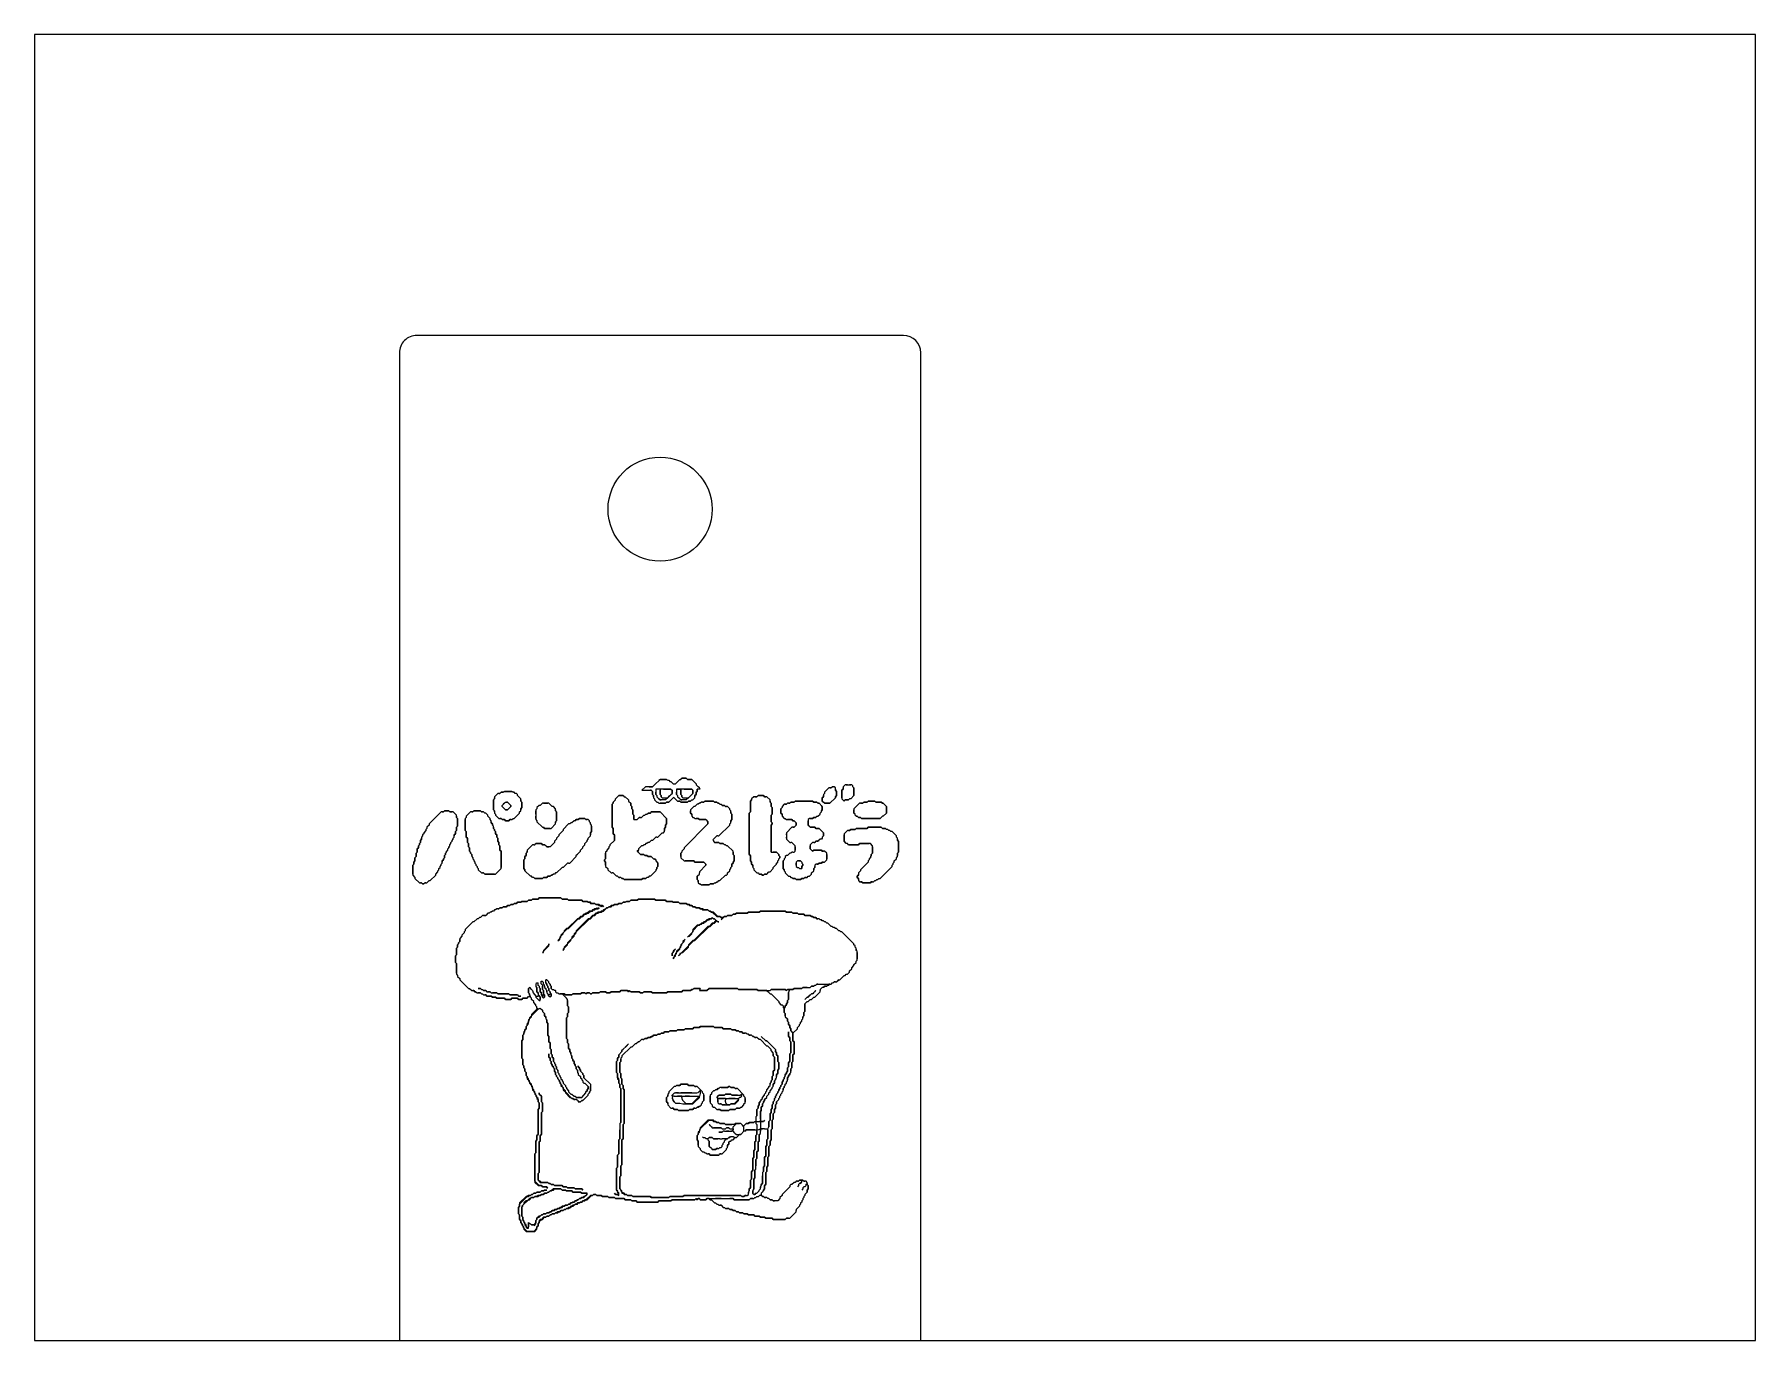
# Paper-space layout '布局1' of a CAD drawing. Header units: millimetres. Extents: x 26 to 231, y 20 to 176.
# The model-space entities are those that its viewports show. They can reach past a viewport. Long polylines and large blocks are cut down to what shows.
import ezdxf

# ---------------------------------------------------------------- set-up
doc = ezdxf.new("R2010")
doc.units = ezdxf.units.MM
doc.layers.get('0').update_dxf_attribs({"lineweight": 9})

msp = doc.modelspace()

# ---------------------------------------------------------------- linework, layer by layer
for p, q in [((120.86, 63.23), (90.86, 63.23)), ((105.86, 63.23), (105.86, 63.23)), ((89.79, 62.16), (89.79, 0.2)), ((121.94, 0.03), (121.94, 62.16))]:
    msp.add_line(p, q)
at = {"lineweight": 9}
for p, q in [((95.99, 35), (96.06, 35.07)), ((96.06, 35.07), (95.99, 35)), ((96.06, 35.07), (96.19, 35.07)), ((96.19, 35.07), (96.06, 35.07)), ((96.19, 35.07), (96.26, 35.13)), ((96.26, 35.13), (96.19, 35.07)), ((96.26, 35.13), (96.73, 35.13)), ((96.73, 35.13), (96.26, 35.13)), ((96.73, 35.13), (96.8, 35.07)), ((96.8, 35.07), (96.73, 35.13)), ((96.86, 35.07), (96.8, 35.07)), ((96.93, 35), (96.86, 35.07)), ((104.97, 35.4), (104.74, 35.2)), ((104.74, 35.2), (104.97, 35.2)), ((105.19, 35.4), (104.97, 35.4)), ((104.97, 35.2), (105.26, 35.2)), ((105.39, 35.4), (105.19, 35.4)), ((105.19, 35.4), (105.39, 35.4)), ((105.32, 35.2), (105.26, 35.2)), ((105.26, 35.2), (105.32, 35.2)), ((105.32, 35.2), (105.39, 35.13)), ((105.52, 35.54), (105.39, 35.4)), ((105.39, 34.93), (105.39, 35.13)), ((105.39, 35.13), (105.39, 34.93)), ((105.52, 35.54), (105.86, 35.87)), ((105.86, 35.27), (105.59, 35.27)), ((105.59, 35.27), (105.59, 35.13)), ((105.59, 35.13), (105.59, 34.93)), ((105.59, 34.93), (105.59, 35.07)), ((105.86, 35.87), (105.79, 35.81)), ((106.26, 35.87), (105.86, 35.87)), ((105.86, 35.87), (106.26, 35.87)), ((106.06, 35.27), (105.86, 35.27)), ((105.86, 35.27), (105.86, 35.13)), ((105.86, 34.93), (105.86, 35.2)), ((105.86, 35.13), (105.86, 34.93)), ((106.06, 35.27), (106.53, 35.27)), ((106.53, 35.27), (106.06, 35.27)), ((106.26, 35.87), (106.33, 35.81)), ((106.33, 35.81), (106.4, 35.81)), ((106.4, 35.81), (106.46, 35.74)), ((106.46, 35.74), (106.53, 35.74)), ((106.53, 35.74), (106.67, 35.6)), ((106.53, 35.27), (106.6, 35.2)), ((106.6, 35.2), (106.6, 35)), ((106.6, 35), (106.6, 35.2)), ((106.67, 35.6), (106.8, 35.6)), ((106.8, 35.6), (107.07, 35.87)), ((106.87, 35.27), (106.87, 35.2)), ((107.14, 35.27), (106.87, 35.27)), ((107.14, 35.27), (106.87, 35.27)), ((106.87, 35.27), (106.87, 35.13)), ((106.87, 35.13), (106.87, 34.93)), ((106.87, 35.07), (106.87, 34.93)), ((106.87, 35), (106.87, 35.07)), ((106.87, 34.93), (106.87, 35.07)), ((106.93, 35.27), (107.07, 35.27)), ((107.07, 35.87), (107.14, 35.87)), ((107.14, 35.87), (107.2, 35.94)), ((107.14, 35.13), (107.14, 35.27)), ((107.34, 35.27), (107.14, 35.27)), ((107.14, 35.27), (107.14, 35.13)), ((107.14, 35.2), (107.14, 35.13)), ((107.14, 34.93), (107.14, 35.2)), ((107.14, 35.13), (107.14, 34.93)), ((107.2, 35.94), (107.47, 35.94)), ((107.47, 35.94), (107.2, 35.94)), ((107.34, 35.27), (107.81, 35.27)), ((107.81, 35.27), (107.34, 35.27)), ((107.47, 35.94), (107.54, 35.87)), ((107.54, 35.87), (107.47, 35.94)), ((107.54, 35.87), (107.81, 35.87)), ((107.81, 35.87), (107.54, 35.87)), ((107.81, 35.87), (108.08, 35.6)), ((107.81, 35.27), (107.87, 35.2)), ((107.87, 35.2), (107.87, 35)), ((107.87, 35), (107.87, 35.2)), ((108.08, 35.6), (108.08, 35.54)), ((108.08, 35.54), (108.21, 35.4)), ((108.14, 35.13), (108.08, 35.07)), ((108.08, 35.07), (108.14, 35.13)), ((108.08, 35.07), (108.08, 34.93)), ((108.08, 34.93), (108.08, 35.07)), ((108.14, 35.27), (108.14, 35.13)), ((108.14, 35.13), (108.14, 35.27)), ((108.34, 35.27), (108.14, 35.27)), ((108.28, 35.34), (108.21, 35.4)), ((108.34, 35.27), (108.28, 35.34)), ((116.27, 35.34), (116, 35.07)), ((116, 35.07), (116, 35)), ((116.4, 35.34), (116.27, 35.34)), ((116.33, 35.34), (116.4, 35.34)), ((116.4, 35.34), (116.47, 35.4)), ((116.47, 35.4), (116.4, 35.34)), ((116.47, 35.4), (116.53, 35.4)), ((116.6, 35.4), (116.47, 35.4)), ((116.67, 35.34), (116.6, 35.4)), ((116.67, 35.2), (116.67, 35.34)), ((116.67, 35.27), (116.67, 35.2)), ((116.67, 35.2), (116.74, 35.13)), ((116.74, 35.13), (116.67, 35.2)), ((116.74, 35.13), (116.74, 34.87)), ((116.74, 34.87), (116.74, 35.13)), ((117.07, 35.2), (117.14, 35.27)), ((117.14, 35.27), (117.07, 35.2)), ((117.07, 34.73), (117.07, 35.2)), ((117.07, 35.2), (117.07, 34.66)), ((117.27, 35.54), (117.14, 35.4)), ((117.14, 35.4), (117.14, 35.27)), ((117.14, 35.27), (117.14, 35.34)), ((117.41, 35.54), (117.27, 35.54)), ((117.34, 35.54), (117.41, 35.54)), ((117.41, 35.54), (117.54, 35.54)), ((117.54, 35.54), (117.61, 35.54)), ((117.68, 35.54), (117.54, 35.54)), ((117.74, 35.47), (117.68, 35.54)), ((117.74, 35.4), (117.74, 35.47)), ((117.74, 35.4), (117.81, 35.34)), ((117.81, 35.34), (117.74, 35.4)), ((117.81, 35.34), (117.81, 34.87)), ((117.81, 34.87), (117.81, 35.34)), ((95.59, 34.6), (95.66, 34.66)), ((95.66, 34.66), (95.59, 34.6)), ((95.59, 33.99), (95.59, 34.6)), ((95.59, 34.6), (95.59, 33.99)), ((95.66, 33.93), (95.59, 33.99)), ((95.59, 33.99), (95.66, 33.93)), ((95.86, 35), (95.66, 34.8)), ((95.66, 34.8), (95.66, 34.66)), ((95.66, 34.66), (95.66, 34.73)), ((95.99, 35), (95.86, 35)), ((95.92, 35), (95.99, 35)), ((96.33, 34.46), (96.13, 34.26)), ((96.13, 34.19), (96.13, 34.26)), ((96.33, 33.99), (96.13, 34.19)), ((96.13, 34.19), (96.33, 33.99)), ((96.19, 34.13), (96.13, 34.19)), ((96.26, 34.4), (96.19, 34.33)), ((96.33, 34.46), (96.39, 34.46)), ((96.46, 33.99), (96.33, 33.99)), ((96.33, 33.99), (96.46, 33.99)), ((96.39, 34.46), (96.46, 34.46)), ((96.46, 34.46), (96.39, 34.46)), ((96.46, 34.46), (96.66, 34.26)), ((96.66, 34.19), (96.46, 33.99)), ((96.6, 34.13), (96.66, 34.19)), ((96.66, 34.26), (96.66, 34.19)), ((96.66, 34.19), (96.66, 34.26)), ((97, 35), (96.93, 35)), ((97.07, 34.93), (97, 35)), ((97.07, 34.87), (97.07, 34.93)), ((97.27, 34.66), (97.07, 34.87)), ((97.27, 34.53), (97.27, 34.66)), ((97.27, 34.6), (97.27, 34.53)), ((97.27, 34.53), (97.33, 34.46)), ((97.33, 34.46), (97.27, 34.53)), ((97.33, 34.13), (97.27, 34.06)), ((97.27, 34.06), (97.33, 34.13)), ((97.27, 34.06), (97.27, 33.99)), ((97.27, 33.93), (97.27, 34.06)), ((97.33, 34.46), (97.33, 34.13)), ((97.33, 34.13), (97.33, 34.46)), ((98.27, 34.06), (98.21, 33.99)), ((98.21, 33.99), (98.21, 33.72)), ((98.41, 34.26), (98.27, 34.13)), ((98.27, 34.13), (98.27, 34.06)), ((98.47, 34.26), (98.41, 34.26)), ((98.61, 34.4), (98.47, 34.26)), ((99.01, 34.4), (98.61, 34.4)), ((98.68, 34.4), (98.94, 34.4)), ((99.21, 34.19), (99.01, 34.4)), ((99.28, 34.19), (99.21, 34.19)), ((99.41, 34.06), (99.28, 34.19)), ((99.41, 33.93), (99.41, 34.06)), ((99.41, 33.99), (99.41, 33.93)), ((102.97, 34.4), (102.91, 34.33)), ((102.91, 34.33), (102.97, 34.4)), ((102.91, 34.33), (102.91, 32.92)), ((102.91, 32.92), (102.91, 34.33)), ((102.97, 34.46), (103.11, 34.6)), ((102.97, 34.46), (102.97, 34.4)), ((102.97, 34.4), (102.97, 34.46)), ((103.11, 34.66), (103.31, 34.87)), ((103.11, 34.6), (103.11, 34.66)), ((103.31, 34.87), (103.58, 34.87)), ((103.58, 34.87), (103.31, 34.87)), ((103.58, 34.87), (103.64, 34.8)), ((103.64, 34.8), (103.71, 34.8)), ((103.71, 34.8), (103.91, 34.6)), ((103.91, 34.6), (103.91, 34.53)), ((103.91, 34.53), (104.05, 34.4)), ((104.05, 34.4), (104.05, 34.26)), ((104.05, 34.26), (104.05, 34.4)), ((104.05, 34.26), (104.11, 34.19)), ((104.11, 34.19), (104.05, 34.26)), ((104.11, 34.19), (104.11, 34.06)), ((104.11, 34.06), (104.11, 34.19)), ((104.11, 34.06), (104.18, 33.99)), ((104.18, 33.99), (104.11, 34.06)), ((104.18, 33.99), (104.18, 33.72)), ((104.18, 33.72), (104.18, 33.99)), ((105.46, 34.87), (105.39, 34.93)), ((105.39, 34.93), (105.46, 34.87)), ((105.46, 34.8), (105.46, 34.87)), ((105.46, 34.87), (105.46, 34.73)), ((105.46, 34.73), (105.52, 34.66)), ((105.52, 34.66), (105.52, 34.6)), ((105.52, 34.6), (105.66, 34.46)), ((105.66, 34.87), (105.59, 34.93)), ((105.59, 34.93), (105.66, 34.87)), ((105.66, 34.87), (105.66, 34.8)), ((105.66, 34.8), (105.73, 34.73)), ((105.66, 34.46), (105.73, 34.46)), ((105.79, 34.66), (105.73, 34.73)), ((105.73, 34.46), (105.79, 34.4)), ((105.79, 34.66), (105.86, 34.6)), ((105.86, 34.6), (105.79, 34.66)), ((105.79, 34.4), (106.2, 34.4)), ((105.86, 34.93), (105.93, 34.87)), ((105.93, 34.87), (105.86, 34.93)), ((105.86, 34.6), (105.93, 34.6)), ((105.93, 34.6), (105.86, 34.6)), ((106.2, 34.4), (105.86, 34.4)), ((105.93, 34.87), (105.93, 34.8)), ((105.93, 34.8), (105.93, 34.87)), ((105.93, 34.8), (105.99, 34.73)), ((105.99, 34.73), (105.93, 34.8)), ((106.2, 34.6), (105.93, 34.6)), ((105.99, 34.73), (106.33, 34.73)), ((106.33, 34.73), (106.2, 34.6)), ((106.26, 34.46), (106.2, 34.4)), ((106.2, 34.4), (106.26, 34.46)), ((106.4, 34.46), (106.26, 34.46)), ((106.26, 34.46), (106.4, 34.46)), ((106.6, 35), (106.33, 34.73)), ((106.33, 34.73), (106.46, 34.87)), ((106.67, 34.73), (106.4, 34.46)), ((106.4, 34.46), (106.46, 34.53)), ((106.53, 34.93), (106.6, 35)), ((106.67, 34.73), (106.7, 34.77)), ((106.7, 34.77), (106.73, 34.73)), ((106.73, 34.73), (106.93, 34.53)), ((106.87, 34.93), (106.93, 34.87)), ((106.93, 34.87), (106.87, 34.93)), ((106.87, 34.93), (106.93, 34.87)), ((106.93, 34.87), (106.93, 34.8)), ((106.93, 34.87), (106.93, 34.8)), ((106.93, 34.8), (107, 34.73)), ((106.93, 34.8), (107, 34.73)), ((106.93, 34.53), (107.07, 34.53)), ((107.07, 34.66), (107, 34.73)), ((107.07, 34.53), (107, 34.53)), ((107.07, 34.66), (107.14, 34.6)), ((107.14, 34.6), (107.07, 34.66)), ((107.14, 34.46), (107.07, 34.53)), ((107.07, 34.53), (107.14, 34.46)), ((107.14, 34.93), (107.2, 34.87)), ((107.2, 34.87), (107.14, 34.93)), ((107.14, 34.6), (107.2, 34.6)), ((107.2, 34.6), (107.14, 34.6)), ((107.54, 34.46), (107.14, 34.46)), ((107.14, 34.46), (107.54, 34.46)), ((107.2, 34.87), (107.2, 34.8)), ((107.2, 34.8), (107.2, 34.87)), ((107.2, 34.87), (107.2, 34.8)), ((107.2, 34.8), (107.2, 34.87)), ((107.2, 34.8), (107.27, 34.73)), ((107.27, 34.73), (107.2, 34.8)), ((107.47, 34.6), (107.2, 34.6)), ((107.27, 34.73), (107.61, 34.73)), ((107.61, 34.73), (107.47, 34.6)), ((107.61, 34.53), (107.54, 34.46)), ((107.54, 34.46), (107.61, 34.53)), ((107.87, 35), (107.61, 34.73)), ((107.74, 34.53), (107.61, 34.53)), ((107.61, 34.53), (107.74, 34.53)), ((107.81, 34.6), (107.74, 34.53)), ((107.74, 34.53), (107.81, 34.6)), ((107.94, 34.19), (107.74, 33.99)), ((107.74, 33.99), (107.74, 33.79)), ((107.81, 34.93), (107.87, 35)), ((107.81, 34.6), (107.87, 34.6)), ((107.87, 34.6), (108.01, 34.73)), ((108.01, 34.19), (107.94, 34.19)), ((108.08, 34.93), (108.01, 34.87)), ((108.01, 34.87), (108.08, 34.93)), ((108.01, 34.87), (108.01, 34.8)), ((108.01, 34.73), (108.01, 34.87)), ((108.14, 34.33), (108.01, 34.19)), ((108.21, 34.33), (108.14, 34.33)), ((108.28, 34.4), (108.21, 34.33)), ((108.34, 34.4), (108.28, 34.4)), ((108.41, 34.46), (108.34, 34.4)), ((108.55, 34.46), (108.41, 34.46)), ((108.48, 34.46), (108.55, 34.46)), ((108.55, 34.46), (108.61, 34.53)), ((108.61, 34.53), (108.55, 34.46)), ((108.61, 34.53), (109.15, 34.53)), ((109.15, 34.53), (108.61, 34.53)), ((109.15, 34.53), (109.22, 34.46)), ((109.22, 34.46), (109.15, 34.53)), ((109.22, 34.46), (109.35, 34.46)), ((109.35, 34.46), (109.22, 34.46)), ((109.35, 34.46), (109.42, 34.4)), ((109.42, 34.4), (109.35, 34.46)), ((109.42, 34.4), (109.49, 34.4)), ((109.49, 34.4), (109.42, 34.4)), ((109.49, 34.4), (109.55, 34.33)), ((109.55, 34.33), (109.62, 34.33)), ((109.62, 34.33), (109.69, 34.26)), ((109.69, 34.26), (109.82, 34.26)), ((109.82, 34.26), (109.75, 34.26)), ((109.82, 34.26), (109.89, 34.19)), ((109.89, 34.19), (109.82, 34.26)), ((109.89, 34.19), (109.95, 34.19)), ((110.02, 34.19), (109.89, 34.19)), ((110.16, 34.06), (110.02, 34.19)), ((110.16, 33.99), (110.16, 34.06)), ((110.22, 33.93), (110.16, 33.99)), ((111.5, 34.6), (111.43, 34.53)), ((111.43, 34.53), (111.5, 34.6)), ((111.43, 34.53), (111.43, 33.86)), ((111.43, 33.86), (111.43, 34.53)), ((111.63, 34.8), (111.5, 34.66)), ((111.5, 34.66), (111.5, 34.6)), ((111.83, 34.8), (111.63, 34.8)), ((111.7, 34.8), (111.83, 34.8)), ((111.9, 34.87), (111.83, 34.8)), ((111.83, 34.8), (111.9, 34.87)), ((111.9, 34.87), (112.24, 34.87)), ((112.24, 34.87), (111.9, 34.87)), ((112.24, 34.87), (112.3, 34.8)), ((112.3, 34.8), (112.24, 34.87)), ((112.3, 34.8), (112.37, 34.8)), ((112.44, 34.8), (112.3, 34.8)), ((112.64, 34.6), (112.44, 34.8)), ((112.64, 34.46), (112.64, 34.6)), ((112.64, 34.53), (112.64, 34.46)), ((112.64, 34.46), (112.71, 34.4)), ((112.71, 34.4), (112.64, 34.46)), ((112.71, 34.4), (112.71, 34.19)), ((112.71, 34.19), (112.71, 34.4)), ((112.71, 34.19), (112.77, 34.13)), ((112.77, 34.13), (112.71, 34.19)), ((112.77, 34.13), (112.77, 33.72)), ((112.77, 33.72), (112.77, 34.13)), ((113.31, 34.06), (113.38, 34.13)), ((113.38, 34.13), (113.31, 34.06)), ((113.31, 33.79), (113.31, 34.06)), ((113.31, 34.06), (113.31, 33.79)), ((113.51, 34.33), (113.38, 34.19)), ((113.38, 34.19), (113.38, 34.13)), ((113.65, 34.33), (113.51, 34.33)), ((113.58, 34.33), (113.65, 34.33)), ((113.71, 34.4), (113.65, 34.33)), ((113.85, 34.4), (113.71, 34.4)), ((113.78, 34.4), (113.85, 34.4)), ((113.85, 34.4), (113.92, 34.46)), ((113.92, 34.46), (113.85, 34.4)), ((113.92, 34.46), (114.12, 34.46)), ((114.12, 34.46), (113.92, 34.46)), ((114.12, 34.46), (114.18, 34.53)), ((114.18, 34.53), (114.12, 34.46)), ((114.18, 34.53), (115.26, 34.53)), ((115.26, 34.53), (114.18, 34.53)), ((115.26, 34.53), (115.33, 34.46)), ((115.33, 34.46), (115.26, 34.53)), ((115.33, 34.46), (115.53, 34.46)), ((115.53, 34.46), (115.33, 34.46)), ((115.53, 34.46), (115.59, 34.4)), ((115.59, 34.4), (115.53, 34.46)), ((115.59, 34.4), (115.66, 34.4)), ((115.66, 34.4), (115.59, 34.4)), ((115.66, 34.4), (115.86, 34.19)), ((115.73, 34.33), (115.66, 34.4)), ((115.86, 34.19), (115.8, 34.26)), ((115.86, 33.99), (115.8, 33.93)), ((115.8, 33.93), (115.86, 33.99)), ((115.86, 34.73), (115.93, 34.8)), ((115.93, 34.8), (115.86, 34.73)), ((115.86, 34.53), (115.86, 34.73)), ((115.86, 34.73), (115.86, 34.53)), ((116, 34.4), (115.86, 34.53)), ((115.86, 34.53), (115.93, 34.46)), ((115.86, 34.19), (115.86, 33.99)), ((115.86, 33.99), (115.86, 34.19)), ((116, 35), (115.93, 34.93)), ((115.93, 34.93), (115.93, 34.8)), ((115.93, 34.8), (115.93, 34.87)), ((116.33, 34.4), (116, 34.4)), ((116, 34.4), (116.33, 34.4)), ((116.67, 34.73), (116.33, 34.4)), ((116.74, 34.87), (116.67, 34.8)), ((116.67, 34.8), (116.74, 34.87)), ((116.67, 34.8), (116.67, 34.73)), ((116.67, 34.73), (116.67, 34.8)), ((117.07, 34.66), (117.21, 34.53)), ((117.21, 34.53), (117.27, 34.6)), ((117.47, 34.6), (117.27, 34.6)), ((117.27, 34.6), (117.47, 34.6)), ((117.54, 34.66), (117.47, 34.6)), ((117.61, 34.66), (117.54, 34.66)), ((117.81, 34.87), (117.61, 34.66)), ((118.15, 34.4), (117.81, 34.06)), ((117.81, 34.06), (117.81, 33.79)), ((117.81, 33.79), (117.81, 33.99)), ((118.35, 34.4), (118.15, 34.4)), ((118.21, 34.4), (118.35, 34.4)), ((118.35, 34.4), (118.41, 34.46)), ((118.41, 34.46), (118.35, 34.4)), ((118.41, 34.46), (118.62, 34.46)), ((118.62, 34.46), (118.41, 34.46)), ((118.62, 34.46), (118.68, 34.53)), ((118.68, 34.53), (118.62, 34.46)), ((118.68, 34.53), (119.09, 34.53)), ((119.09, 34.53), (118.68, 34.53)), ((119.09, 34.53), (119.15, 34.46)), ((119.15, 34.46), (119.09, 34.53)), ((119.15, 34.46), (119.49, 34.46)), ((119.49, 34.46), (119.15, 34.46)), ((119.49, 34.46), (119.56, 34.4)), ((119.56, 34.4), (119.49, 34.46)), ((119.56, 34.4), (119.62, 34.4)), ((119.62, 34.4), (119.56, 34.4)), ((119.62, 34.4), (119.82, 34.19)), ((119.82, 34.19), (119.82, 33.79)), ((119.82, 33.79), (119.82, 34.19)), ((91.63, 33.05), (91.49, 32.92)), ((91.49, 32.92), (91.49, 32.85)), ((92.37, 33.86), (91.63, 33.12)), ((91.63, 33.12), (91.63, 33.05)), ((92.5, 33.86), (92.37, 33.86)), ((92.43, 33.86), (92.5, 33.86)), ((92.5, 33.86), (92.57, 33.93)), ((92.57, 33.93), (92.5, 33.86)), ((92.57, 33.93), (92.84, 33.93)), ((92.84, 33.93), (92.57, 33.93)), ((92.84, 33.93), (92.9, 33.86)), ((92.9, 33.86), (92.84, 33.93)), ((92.9, 33.86), (93.04, 33.86)), ((93.1, 33.86), (92.9, 33.86)), ((93.31, 33.66), (93.1, 33.86)), ((93.31, 33.52), (93.31, 33.66)), ((93.31, 33.59), (93.31, 33.52)), ((93.31, 33.52), (93.37, 33.46)), ((93.37, 33.46), (93.31, 33.52)), ((93.37, 32.99), (93.31, 32.92)), ((93.31, 32.92), (93.37, 32.99)), ((93.31, 32.92), (93.31, 32.72)), ((93.31, 32.72), (93.31, 32.92)), ((93.37, 33.46), (93.37, 32.99)), ((93.37, 32.99), (93.37, 33.46)), ((93.91, 33.52), (93.84, 33.46)), ((93.84, 33.46), (93.84, 32.72)), ((93.84, 32.72), (93.84, 33.39)), ((94.18, 33.86), (93.91, 33.59)), ((93.91, 33.59), (93.91, 33.52)), ((94.31, 33.86), (94.18, 33.86)), ((94.25, 33.86), (94.31, 33.86)), ((94.31, 33.86), (94.38, 33.93)), ((94.38, 33.93), (94.31, 33.86)), ((94.38, 33.93), (94.78, 33.93)), ((94.78, 33.93), (94.38, 33.93)), ((94.78, 33.93), (94.85, 33.86)), ((94.85, 33.86), (94.78, 33.93)), ((94.85, 33.86), (94.92, 33.86)), ((94.98, 33.86), (94.85, 33.86)), ((95.05, 33.79), (94.98, 33.86)), ((95.12, 33.79), (95.05, 33.79)), ((95.25, 33.66), (95.12, 33.79)), ((95.25, 33.59), (95.25, 33.66)), ((95.39, 33.46), (95.25, 33.59)), ((95.39, 33.39), (95.39, 33.46)), ((95.45, 33.32), (95.39, 33.39)), ((95.45, 33.19), (95.45, 33.32)), ((95.45, 33.25), (95.45, 33.19)), ((95.45, 33.19), (95.52, 33.12)), ((95.52, 33.12), (95.45, 33.19)), ((95.52, 33.12), (95.52, 33.05)), ((95.52, 33.05), (95.52, 33.12)), ((95.59, 32.99), (95.52, 33.05)), ((95.59, 32.85), (95.59, 32.99)), ((95.59, 32.92), (95.59, 32.85)), ((95.66, 33.86), (95.66, 33.93)), ((95.66, 33.93), (95.66, 33.79)), ((95.66, 33.79), (95.72, 33.72)), ((95.72, 33.72), (95.72, 33.66)), ((95.72, 33.66), (95.92, 33.46)), ((95.92, 33.46), (96.06, 33.46)), ((96.06, 33.46), (95.99, 33.46)), ((96.13, 33.39), (96.06, 33.46)), ((96.06, 33.46), (96.13, 33.39)), ((96.26, 33.39), (96.13, 33.39)), ((96.13, 33.39), (96.26, 33.39)), ((96.33, 33.32), (96.26, 33.39)), ((96.26, 33.39), (96.33, 33.32)), ((96.53, 33.32), (96.33, 33.32)), ((96.33, 33.32), (96.53, 33.32)), ((96.6, 33.39), (96.53, 33.32)), ((96.53, 33.32), (96.6, 33.39)), ((96.66, 33.39), (96.6, 33.39)), ((96.6, 33.39), (96.73, 33.39)), ((96.73, 33.39), (96.8, 33.46)), ((96.8, 33.46), (96.86, 33.46)), ((96.86, 33.46), (97.2, 33.79)), ((97.2, 33.86), (97.27, 33.93)), ((97.2, 33.79), (97.2, 33.86)), ((98.21, 33.72), (98.21, 33.93)), ((98.21, 33.72), (98.21, 33.59)), ((98.21, 33.46), (98.21, 33.59)), ((98.21, 33.59), (98.21, 33.39)), ((98.21, 33.39), (98.27, 33.32)), ((98.27, 33.32), (98.27, 33.25)), ((98.27, 33.25), (98.61, 32.92)), ((98.61, 32.92), (98.68, 32.92)), ((98.74, 32.85), (98.68, 32.92)), ((98.68, 32.92), (98.74, 32.85)), ((99.15, 32.85), (99.41, 33.12)), ((99.41, 33.93), (99.48, 33.86)), ((99.48, 33.86), (99.41, 33.93)), ((99.48, 33.32), (99.41, 33.25)), ((99.41, 33.25), (99.48, 33.32)), ((99.41, 33.25), (99.41, 33.19)), ((99.41, 33.12), (99.41, 33.25)), ((99.48, 33.86), (99.48, 33.32)), ((99.48, 33.32), (99.48, 33.86)), ((100.22, 33.12), (99.88, 32.78)), ((100.29, 33.12), (100.22, 33.12)), ((100.35, 33.19), (100.29, 33.12)), ((100.42, 33.19), (100.35, 33.19)), ((100.56, 33.32), (100.42, 33.19)), ((100.62, 33.32), (100.56, 33.32)), ((100.62, 33.32), (100.69, 33.39)), ((100.69, 33.39), (100.62, 33.32)), ((100.69, 33.39), (100.82, 33.39)), ((100.82, 33.39), (100.69, 33.39)), ((100.82, 33.39), (100.89, 33.46)), ((100.89, 33.46), (100.82, 33.39)), ((100.89, 33.46), (101.23, 33.46)), ((101.23, 33.46), (100.89, 33.46)), ((101.23, 33.46), (101.29, 33.39)), ((101.29, 33.39), (101.23, 33.46)), ((101.29, 33.39), (101.36, 33.39)), ((101.43, 33.39), (101.29, 33.39)), ((101.5, 33.32), (101.43, 33.39)), ((101.5, 33.25), (101.5, 33.32)), ((101.56, 33.19), (101.5, 33.25)), ((101.56, 33.12), (101.56, 33.19)), ((101.63, 33.05), (101.56, 33.12)), ((101.63, 32.65), (101.63, 33.05)), ((101.63, 32.99), (101.63, 32.65)), ((102.91, 32.92), (102.97, 32.85)), ((102.97, 32.85), (102.91, 32.92)), ((104.18, 33.72), (104.25, 33.66)), ((104.25, 33.66), (104.18, 33.72)), ((104.25, 33.66), (104.25, 33.39)), ((104.25, 33.39), (104.25, 33.66)), ((104.25, 33.39), (104.38, 33.39)), ((104.38, 33.39), (104.45, 33.39)), ((104.45, 33.39), (104.58, 33.52)), ((104.65, 33.52), (104.58, 33.52)), ((104.58, 33.52), (104.72, 33.52)), ((104.72, 33.52), (104.85, 33.66)), ((104.85, 33.66), (104.92, 33.66)), ((104.92, 33.66), (104.99, 33.72)), ((104.99, 33.72), (105.05, 33.72)), ((105.05, 33.72), (105.12, 33.79)), ((105.26, 33.79), (105.12, 33.79)), ((105.12, 33.79), (105.26, 33.79)), ((105.32, 33.86), (105.26, 33.79)), ((105.26, 33.79), (105.32, 33.86)), ((105.86, 33.86), (105.32, 33.86)), ((105.32, 33.86), (105.86, 33.86)), ((105.86, 33.86), (106.26, 33.46)), ((106.13, 32.85), (106.2, 32.92)), ((106.2, 32.92), (106.13, 32.85)), ((106.2, 33.05), (106.26, 33.12)), ((106.26, 33.12), (106.2, 33.05)), ((106.2, 32.92), (106.2, 33.05)), ((106.2, 33.05), (106.2, 32.92)), ((106.26, 33.12), (106.26, 33.46)), ((106.26, 33.46), (106.26, 33.12)), ((108.81, 33.12), (107.34, 31.64)), ((107.74, 33.79), (107.74, 33.93)), ((107.81, 33.72), (107.74, 33.79)), ((107.74, 33.79), (107.81, 33.72)), ((107.81, 33.66), (107.81, 33.72)), ((107.81, 33.72), (107.81, 33.59)), ((107.81, 33.59), (107.87, 33.52)), ((107.87, 33.52), (107.94, 33.52)), ((107.94, 33.52), (108.01, 33.46)), ((108.01, 33.46), (108.21, 33.46)), ((108.21, 33.46), (108.08, 33.46)), ((108.28, 33.39), (108.21, 33.46)), ((108.21, 33.46), (108.28, 33.39)), ((108.68, 33.39), (108.28, 33.39)), ((108.28, 33.39), (108.68, 33.39)), ((108.68, 33.39), (108.81, 33.25)), ((108.81, 33.12), (108.81, 33.25)), ((108.81, 33.25), (108.81, 33.12)), ((109.49, 32.38), (110.16, 33.05)), ((110.16, 33.12), (110.22, 33.19)), ((110.16, 33.05), (110.16, 33.12)), ((110.22, 33.79), (110.22, 33.93)), ((110.22, 33.86), (110.22, 33.79)), ((110.22, 33.79), (110.29, 33.72)), ((110.29, 33.72), (110.22, 33.79)), ((110.29, 33.39), (110.22, 33.32)), ((110.22, 33.32), (110.29, 33.39)), ((110.22, 33.32), (110.22, 33.25)), ((110.22, 33.19), (110.22, 33.32)), ((110.29, 33.72), (110.29, 33.39)), ((110.29, 33.39), (110.29, 33.72)), ((111.43, 33.86), (111.36, 33.79)), ((111.36, 33.79), (111.43, 33.86)), ((111.36, 33.79), (111.36, 31.24)), ((111.36, 31.24), (111.36, 33.79)), ((112.77, 33.72), (112.71, 33.66)), ((112.71, 33.66), (112.77, 33.72)), ((112.71, 33.66), (112.71, 33.25)), ((112.71, 33.25), (112.71, 33.66)), ((112.71, 33.25), (112.77, 33.19)), ((112.77, 33.19), (112.71, 33.25)), ((112.77, 33.12), (112.71, 33.05)), ((112.71, 33.05), (112.77, 33.12)), ((112.71, 33.05), (112.71, 31.38)), ((112.71, 31.38), (112.71, 33.05)), ((112.77, 33.19), (112.77, 33.12)), ((112.77, 33.12), (112.77, 33.19)), ((113.38, 33.72), (113.31, 33.79)), ((113.31, 33.79), (113.38, 33.72)), ((113.38, 33.66), (113.38, 33.72)), ((113.38, 33.72), (113.38, 33.59)), ((113.38, 33.59), (113.51, 33.46)), ((113.51, 33.46), (113.58, 33.46)), ((113.58, 33.46), (113.65, 33.39)), ((113.65, 33.39), (113.98, 33.39)), ((113.98, 32.92), (113.65, 32.58)), ((113.98, 33.39), (113.71, 33.39)), ((114.05, 33.32), (113.98, 33.39)), ((113.98, 33.39), (114.05, 33.32)), ((114.12, 32.92), (113.98, 32.92)), ((114.12, 33.32), (114.05, 33.32)), ((114.05, 33.32), (114.12, 33.32)), ((114.05, 32.92), (114.12, 32.92)), ((114.12, 33.32), (114.25, 33.19)), ((114.25, 33.05), (114.12, 32.92)), ((114.25, 33.19), (114.18, 33.25)), ((114.25, 33.05), (114.25, 33.19)), ((114.25, 33.19), (114.25, 33.05)), ((115.06, 33.46), (114.99, 33.39)), ((114.99, 33.39), (114.99, 33.05)), ((114.99, 33.05), (114.99, 33.32)), ((114.99, 33.05), (115.06, 32.99)), ((115.12, 32.92), (114.99, 33.05)), ((115.26, 33.46), (115.06, 33.46)), ((115.12, 33.46), (115.26, 33.46)), ((115.12, 32.92), (115.39, 32.92)), ((115.39, 32.92), (115.12, 32.92)), ((115.33, 33.52), (115.26, 33.46)), ((115.26, 33.46), (115.33, 33.52)), ((115.39, 33.52), (115.33, 33.52)), ((115.33, 33.52), (115.46, 33.52)), ((115.39, 32.92), (115.46, 32.85)), ((115.46, 32.85), (115.39, 32.92)), ((115.46, 33.52), (115.53, 33.59)), ((115.53, 33.59), (115.59, 33.59)), ((115.59, 33.59), (115.73, 33.72)), ((115.73, 33.79), (115.8, 33.86)), ((115.73, 33.72), (115.73, 33.79)), ((115.8, 33.86), (115.8, 33.93)), ((117.88, 33.72), (117.81, 33.79)), ((117.88, 33.66), (117.88, 33.72)), ((117.94, 33.59), (117.88, 33.66)), ((118.01, 33.59), (117.94, 33.59)), ((117.94, 33.59), (118.01, 33.59)), ((118.08, 33.52), (118.01, 33.59)), ((118.01, 33.59), (118.08, 33.52)), ((118.21, 33.52), (118.08, 33.52)), ((118.08, 33.52), (118.21, 33.52)), ((118.28, 33.46), (118.21, 33.52)), ((118.21, 33.52), (118.28, 33.46)), ((119.42, 33.46), (118.28, 33.46)), ((118.28, 33.46), (119.42, 33.46)), ((118.62, 32.85), (118.68, 32.92)), ((118.68, 32.92), (118.62, 32.85)), ((118.68, 32.92), (119.49, 32.92)), ((119.49, 32.92), (118.68, 32.92)), ((119.56, 33.59), (119.42, 33.46)), ((119.49, 32.92), (119.56, 32.85)), ((119.56, 32.85), (119.49, 32.92)), ((119.62, 33.59), (119.56, 33.59)), ((119.82, 33.79), (119.62, 33.59)), ((90.96, 31.78), (91.02, 31.84)), ((91.02, 31.84), (90.96, 31.78)), ((91.02, 31.91), (91.09, 31.98)), ((91.09, 31.98), (91.02, 31.91)), ((91.02, 31.84), (91.02, 31.91)), ((91.02, 31.91), (91.02, 31.84)), ((91.09, 32.11), (91.16, 32.18)), ((91.16, 32.18), (91.09, 32.11)), ((91.09, 31.98), (91.09, 32.11)), ((91.09, 32.11), (91.09, 31.98)), ((91.22, 32.38), (91.16, 32.31)), ((91.16, 32.31), (91.16, 32.18)), ((91.16, 32.18), (91.16, 32.25)), ((91.29, 32.52), (91.22, 32.45)), ((91.22, 32.45), (91.22, 32.38)), ((91.43, 32.72), (91.29, 32.58)), ((91.29, 32.58), (91.29, 32.52)), ((91.36, 32.65), (91.43, 32.72)), ((91.49, 32.85), (91.43, 32.78)), ((91.43, 32.78), (91.43, 32.72)), ((92.9, 31.84), (92.97, 31.91)), ((92.9, 31.78), (92.9, 31.84)), ((92.97, 31.98), (93.04, 32.05)), ((92.97, 31.91), (92.97, 31.98)), ((93.04, 32.11), (93.1, 32.18)), ((93.04, 32.05), (93.04, 32.11)), ((93.1, 32.25), (93.17, 32.31)), ((93.1, 32.18), (93.1, 32.25)), ((93.24, 32.52), (93.17, 32.45)), ((93.17, 32.45), (93.24, 32.52)), ((93.17, 32.45), (93.17, 32.38)), ((93.17, 32.31), (93.17, 32.45)), ((93.31, 32.72), (93.24, 32.65)), ((93.24, 32.65), (93.31, 32.72)), ((93.24, 32.65), (93.24, 32.52)), ((93.24, 32.52), (93.24, 32.65)), ((93.91, 32.65), (93.84, 32.72)), ((93.84, 32.72), (93.91, 32.65)), ((93.91, 32.31), (93.91, 32.65)), ((93.91, 32.65), (93.91, 32.31)), ((93.98, 32.25), (93.91, 32.31)), ((93.91, 32.31), (93.98, 32.25)), ((93.98, 31.98), (93.98, 32.25)), ((93.98, 32.25), (93.98, 31.98)), ((94.04, 31.91), (93.98, 31.98)), ((93.98, 31.98), (94.04, 31.91)), ((94.04, 31.71), (94.04, 31.91)), ((94.04, 31.91), (94.04, 31.71)), ((95.59, 32.85), (95.66, 32.78)), ((95.66, 32.78), (95.59, 32.85)), ((95.66, 32.78), (95.66, 32.72)), ((95.66, 32.72), (95.66, 32.78)), ((95.66, 32.72), (95.72, 32.65)), ((95.72, 32.65), (95.66, 32.72)), ((95.72, 32.65), (95.72, 32.52)), ((95.72, 32.52), (95.72, 32.65)), ((95.72, 32.52), (95.79, 32.45)), ((95.79, 32.45), (95.72, 32.52)), ((95.79, 32.45), (95.79, 32.31)), ((95.79, 32.31), (95.79, 32.45)), ((95.79, 32.31), (95.86, 32.25)), ((95.86, 32.25), (95.79, 32.31)), ((95.86, 32.25), (95.86, 32.05)), ((95.86, 32.05), (95.86, 32.25)), ((95.86, 32.05), (95.92, 31.98)), ((95.92, 31.98), (95.86, 32.05)), ((95.92, 31.98), (95.92, 31.84)), ((95.92, 31.84), (95.92, 31.98)), ((95.92, 31.84), (95.99, 31.78)), ((95.99, 31.78), (95.92, 31.84)), ((98, 31.84), (97.67, 31.51)), ((98.07, 31.84), (98, 31.84)), ((98.07, 31.84), (98.14, 31.84)), ((98.14, 31.84), (98.21, 31.91)), ((98.21, 31.91), (98.54, 31.91)), ((98.54, 31.91), (98.21, 31.91)), ((98.54, 31.91), (98.61, 31.84)), ((98.61, 31.84), (98.54, 31.91)), ((98.61, 31.84), (98.68, 31.84)), ((98.74, 31.84), (98.61, 31.84)), ((99.08, 32.85), (98.74, 32.85)), ((98.74, 32.85), (99.15, 32.85)), ((98.88, 31.71), (98.74, 31.84)), ((99.35, 31.98), (99.08, 31.71)), ((99.48, 32.18), (99.35, 32.05)), ((99.35, 32.05), (99.35, 31.98)), ((99.62, 32.38), (99.48, 32.25)), ((99.48, 32.25), (99.48, 32.18)), ((99.88, 32.72), (99.62, 32.45)), ((99.62, 32.45), (99.62, 32.38)), ((99.88, 32.78), (99.88, 32.72)), ((101.09, 31.71), (101.23, 31.84)), ((101.23, 31.91), (101.36, 32.05)), ((101.23, 31.84), (101.23, 31.91)), ((101.36, 32.11), (101.43, 32.18)), ((101.36, 32.05), (101.36, 32.11)), ((101.43, 32.25), (101.56, 32.38)), ((101.43, 32.18), (101.43, 32.25)), ((101.63, 32.65), (101.56, 32.58)), ((101.56, 32.58), (101.63, 32.65)), ((101.56, 32.58), (101.56, 32.45)), ((101.56, 32.38), (101.56, 32.58)), ((103.04, 32.11), (102.77, 31.84)), ((102.77, 31.84), (102.77, 31.78)), ((102.97, 32.85), (102.97, 32.52)), ((102.97, 32.52), (102.97, 32.85)), ((102.97, 32.52), (103.04, 32.45)), ((103.04, 32.45), (102.97, 32.52)), ((103.04, 32.45), (103.04, 32.11)), ((103.04, 32.11), (103.04, 32.45)), ((104.85, 31.84), (104.79, 31.78)), ((104.92, 31.84), (104.85, 31.84)), ((104.99, 31.91), (104.92, 31.84)), ((105.05, 31.91), (104.99, 31.91)), ((105.12, 31.98), (105.05, 31.91)), ((105.19, 31.98), (105.12, 31.98)), ((105.32, 32.11), (105.19, 31.98)), ((105.39, 32.11), (105.32, 32.11)), ((105.59, 32.31), (105.39, 32.11)), ((105.66, 32.31), (105.59, 32.31)), ((105.66, 32.31), (105.73, 32.31)), ((105.73, 32.31), (105.99, 32.58)), ((105.99, 32.58), (106.06, 32.58)), ((106.06, 32.58), (106.13, 32.65)), ((106.13, 32.65), (106.13, 32.85)), ((106.13, 32.85), (106.13, 32.72)), ((109.15, 32.18), (109.12, 32.15)), ((109.12, 32.15), (109.15, 32.11)), ((109.35, 32.38), (109.15, 32.18)), ((109.15, 32.11), (109.15, 32.05)), ((109.15, 32.05), (109.22, 31.98)), ((109.22, 31.98), (109.49, 31.98)), ((109.49, 31.98), (109.28, 31.98)), ((109.42, 32.38), (109.35, 32.38)), ((109.42, 32.38), (109.49, 32.38)), ((109.49, 31.98), (109.55, 31.91)), ((109.55, 31.91), (109.49, 31.98)), ((109.55, 31.91), (109.75, 31.91)), ((109.75, 31.91), (109.55, 31.91)), ((109.75, 31.91), (109.82, 31.84)), ((109.82, 31.84), (109.75, 31.91)), ((109.89, 31.84), (109.82, 31.84)), ((109.95, 31.78), (109.89, 31.84)), ((113.65, 32.58), (113.65, 32.45)), ((113.65, 32.45), (113.65, 32.52)), ((113.65, 32.45), (113.65, 32.31)), ((113.65, 32.25), (113.65, 32.31)), ((113.65, 32.31), (113.65, 32.18)), ((113.65, 32.18), (113.85, 31.98)), ((113.85, 31.98), (113.92, 31.98)), ((113.98, 31.98), (113.92, 31.98)), ((114.18, 31.78), (113.98, 31.98)), ((115.26, 31.98), (115.12, 31.84)), ((115.12, 31.84), (115.12, 31.58)), ((115.39, 31.98), (115.26, 31.98)), ((115.33, 31.98), (115.39, 31.98)), ((115.46, 32.05), (115.39, 31.98)), ((115.46, 32.85), (115.66, 32.85)), ((115.66, 32.85), (115.46, 32.85)), ((115.59, 32.05), (115.46, 32.05)), ((115.53, 32.05), (115.59, 32.05)), ((115.73, 32.18), (115.59, 32.05)), ((115.59, 32.05), (115.66, 32.11)), ((115.66, 32.85), (115.93, 32.58)), ((115.73, 32.78), (115.66, 32.85)), ((115.8, 32.18), (115.73, 32.18)), ((115.86, 32.25), (115.8, 32.18)), ((115.93, 32.38), (115.86, 32.31)), ((115.86, 32.31), (115.86, 32.25)), ((115.93, 32.58), (115.93, 32.38)), ((115.93, 32.38), (115.93, 32.58)), ((117.41, 32.72), (117.21, 32.52)), ((117.21, 32.52), (117.21, 32.05)), ((117.21, 32.05), (117.21, 32.45)), ((117.34, 31.91), (117.21, 32.05)), ((117.21, 32.05), (117.27, 31.98)), ((117.41, 31.91), (117.34, 31.91)), ((117.54, 32.72), (117.41, 32.72)), ((117.47, 31.84), (117.41, 31.91)), ((117.47, 32.72), (117.54, 32.72)), ((118.08, 31.84), (117.47, 31.84)), ((117.47, 31.84), (118.08, 31.84)), ((117.54, 32.72), (117.61, 32.78)), ((117.61, 32.78), (117.54, 32.72)), ((117.61, 32.78), (117.88, 32.78)), ((117.88, 32.78), (117.61, 32.78)), ((117.88, 32.78), (117.94, 32.85)), ((117.94, 32.85), (117.88, 32.78)), ((117.94, 32.85), (118.62, 32.85)), ((118.62, 32.85), (117.94, 32.85)), ((118.15, 31.91), (118.08, 31.84)), ((118.08, 31.84), (118.15, 31.91)), ((118.82, 31.91), (118.15, 31.91)), ((118.15, 31.91), (118.75, 31.91)), ((118.95, 31.78), (118.82, 31.91)), ((119.56, 32.85), (119.76, 32.85)), ((119.76, 32.85), (119.56, 32.85)), ((119.76, 32.85), (119.82, 32.78)), ((119.82, 32.78), (119.76, 32.85)), ((119.89, 32.78), (119.82, 32.78)), ((119.96, 32.72), (119.89, 32.78)), ((120.03, 32.72), (119.96, 32.72)), ((120.09, 32.65), (120.03, 32.72)), ((120.16, 32.65), (120.09, 32.65)), ((120.43, 32.38), (120.16, 32.65)), ((120.43, 32.31), (120.43, 32.38)), ((120.5, 32.25), (120.43, 32.31)), ((120.5, 32.11), (120.5, 32.25)), ((120.5, 32.18), (120.5, 32.11)), ((120.5, 32.11), (120.56, 32.05)), ((120.56, 32.05), (120.5, 32.11)), ((120.56, 32.05), (120.56, 31.38)), ((120.56, 31.38), (120.56, 32.05)), ((90.69, 30.77), (90.75, 30.84)), ((90.75, 30.84), (90.69, 30.77)), ((90.69, 30.64), (90.69, 30.77)), ((90.69, 30.77), (90.69, 30.64)), ((90.75, 31.04), (90.82, 31.11)), ((90.82, 31.11), (90.75, 31.04)), ((90.75, 30.84), (90.75, 31.04)), ((90.75, 31.04), (90.75, 30.84)), ((90.82, 31.31), (90.89, 31.38)), ((90.89, 31.38), (90.82, 31.31)), ((90.82, 31.11), (90.82, 31.31)), ((90.82, 31.31), (90.82, 31.11)), ((90.89, 31.58), (90.96, 31.64)), ((90.96, 31.64), (90.89, 31.58)), ((90.89, 31.38), (90.89, 31.58)), ((90.89, 31.58), (90.89, 31.38)), ((90.96, 31.64), (90.96, 31.78)), ((90.96, 31.78), (90.96, 31.64)), ((92.5, 30.91), (92.43, 30.84)), ((92.43, 30.84), (92.5, 30.91)), ((92.43, 30.84), (92.43, 30.77)), ((92.43, 30.7), (92.43, 30.84)), ((92.57, 31.04), (92.5, 30.97)), ((92.5, 30.97), (92.57, 31.04)), ((92.5, 30.97), (92.5, 30.91)), ((92.5, 30.91), (92.5, 30.97)), ((92.63, 31.24), (92.57, 31.17)), ((92.57, 31.17), (92.63, 31.24)), ((92.57, 31.17), (92.57, 31.04)), ((92.57, 31.04), (92.57, 31.17)), ((92.63, 31.31), (92.7, 31.38)), ((92.63, 31.31), (92.63, 31.24)), ((92.63, 31.24), (92.63, 31.31)), ((92.7, 31.44), (92.77, 31.51)), ((92.7, 31.38), (92.7, 31.44)), ((92.84, 31.64), (92.77, 31.58)), ((92.77, 31.58), (92.84, 31.64)), ((92.77, 31.51), (92.77, 31.58)), ((92.84, 31.71), (92.9, 31.78)), ((92.84, 31.71), (92.84, 31.64)), ((92.84, 31.64), (92.84, 31.71)), ((94.11, 31.64), (94.04, 31.71)), ((94.04, 31.71), (94.11, 31.64)), ((94.11, 31.44), (94.11, 31.64)), ((94.11, 31.64), (94.11, 31.44)), ((94.18, 31.38), (94.11, 31.44)), ((94.11, 31.44), (94.18, 31.38)), ((94.18, 31.31), (94.18, 31.38)), ((94.18, 31.38), (94.18, 31.31)), ((94.25, 31.24), (94.18, 31.31)), ((94.18, 31.31), (94.25, 31.24)), ((94.25, 31.17), (94.25, 31.24)), ((94.25, 31.24), (94.25, 31.11)), ((94.25, 31.11), (94.31, 31.04)), ((94.31, 31.04), (94.31, 30.97)), ((94.31, 30.97), (94.38, 30.91)), ((94.38, 30.91), (94.38, 30.84)), ((94.38, 30.84), (94.45, 30.77)), ((94.45, 30.77), (94.45, 30.7)), ((95.99, 31.78), (95.99, 31.51)), ((95.99, 31.51), (95.99, 31.78)), ((95.99, 31.51), (96.06, 31.44)), ((96.06, 31.44), (95.99, 31.51)), ((96.06, 31.44), (96.06, 30.44)), ((96.06, 30.37), (96.06, 31.44)), ((97.47, 30.91), (97.53, 30.97)), ((97.53, 30.97), (97.47, 30.91)), ((97.47, 30.37), (97.47, 30.91)), ((97.47, 30.91), (97.47, 30.37)), ((97.53, 31.11), (97.6, 31.17)), ((97.6, 31.17), (97.53, 31.11)), ((97.53, 30.97), (97.53, 31.11)), ((97.53, 31.11), (97.53, 30.97)), ((97.6, 31.31), (97.67, 31.38)), ((97.67, 31.38), (97.6, 31.31)), ((97.6, 31.17), (97.6, 31.31)), ((97.6, 31.31), (97.6, 31.17)), ((97.67, 31.51), (97.67, 31.38)), ((97.67, 31.38), (97.67, 31.44)), ((98.88, 31.71), (99.01, 31.71)), ((99.08, 31.71), (98.88, 31.71)), ((100.29, 30.7), (100.69, 31.11)), ((100.69, 31.17), (100.96, 31.44)), ((100.76, 31.24), (100.69, 31.17)), ((100.69, 31.11), (100.69, 31.17)), ((100.96, 31.51), (101.09, 31.64)), ((100.96, 31.44), (100.96, 31.51)), ((101.09, 31.64), (101.09, 31.71)), ((102.5, 30.97), (102.44, 30.91)), ((102.44, 30.91), (102.5, 30.97)), ((102.44, 30.91), (102.44, 30.84)), ((102.44, 30.84), (102.44, 30.91)), ((102.44, 30.84), (102.5, 30.77)), ((102.5, 30.77), (102.44, 30.84)), ((102.57, 31.44), (102.5, 31.38)), ((102.5, 31.38), (102.5, 30.97)), ((102.5, 30.97), (102.5, 31.31)), ((102.5, 30.77), (102.5, 30.5)), ((102.5, 30.57), (102.5, 30.77)), ((102.7, 31.64), (102.57, 31.51)), ((102.57, 31.51), (102.57, 31.44)), ((102.64, 31.58), (102.7, 31.64)), ((102.77, 31.78), (102.7, 31.71)), ((102.7, 31.71), (102.7, 31.64)), ((104.45, 31.44), (104.52, 31.51)), ((104.52, 31.51), (104.45, 31.44)), ((104.65, 31.24), (104.45, 31.44)), ((104.45, 31.44), (104.52, 31.38)), ((104.72, 31.78), (104.52, 31.58)), ((104.52, 31.58), (104.52, 31.51)), ((104.58, 31.31), (104.65, 31.24)), ((104.85, 31.24), (104.65, 31.24)), ((104.65, 31.24), (104.85, 31.24)), ((104.79, 31.78), (104.72, 31.78)), ((104.92, 31.17), (104.85, 31.24)), ((104.85, 31.24), (104.92, 31.17)), ((105.05, 31.17), (104.92, 31.17)), ((104.92, 31.17), (105.05, 31.17)), ((105.12, 31.11), (105.05, 31.17)), ((105.05, 31.17), (105.12, 31.11)), ((105.32, 31.11), (105.12, 31.11)), ((105.12, 31.11), (105.32, 31.11)), ((105.32, 31.11), (105.46, 30.97)), ((105.46, 30.97), (105.52, 30.97)), ((105.59, 30.91), (105.52, 30.97)), ((105.52, 30.97), (105.59, 30.91)), ((105.59, 30.91), (105.59, 30.84)), ((105.59, 30.84), (105.73, 30.7)), ((105.73, 30.7), (105.66, 30.77)), ((107.14, 31.31), (107.2, 31.38)), ((107.2, 31.38), (107.14, 31.31)), ((107.14, 31.11), (107.14, 31.31)), ((107.14, 31.31), (107.14, 31.04)), ((107.14, 31.04), (107.34, 30.84)), ((107.34, 31.58), (107.2, 31.44)), ((107.2, 31.44), (107.2, 31.38)), ((107.34, 31.64), (107.34, 31.58)), ((107.34, 30.84), (107.94, 30.84)), ((107.94, 30.84), (107.4, 30.84)), ((108.01, 30.77), (107.94, 30.84)), ((107.94, 30.84), (108.01, 30.77)), ((108.55, 30.77), (108.01, 30.77)), ((108.01, 30.77), (108.55, 30.77)), ((108.61, 30.7), (108.55, 30.77)), ((108.55, 30.77), (108.68, 30.64)), ((110.02, 31.78), (109.95, 31.78)), ((110.36, 31.44), (110.02, 31.78)), ((110.36, 31.24), (110.36, 31.44)), ((110.36, 31.38), (110.36, 31.24)), ((110.36, 31.24), (110.42, 31.17)), ((110.42, 31.17), (110.36, 31.24)), ((110.42, 30.84), (110.36, 30.77)), ((110.36, 30.77), (110.42, 30.84)), ((110.36, 30.77), (110.36, 30.7)), ((110.36, 30.7), (110.36, 30.77)), ((110.42, 31.17), (110.42, 30.84)), ((110.42, 30.84), (110.42, 31.17)), ((111.36, 31.24), (111.43, 31.17)), ((111.43, 31.17), (111.36, 31.24)), ((111.43, 31.17), (111.43, 30.84)), ((111.43, 30.84), (111.43, 31.17)), ((111.43, 30.84), (111.5, 30.77)), ((111.5, 30.77), (111.43, 30.84)), ((111.5, 30.77), (111.5, 30.64)), ((111.5, 30.64), (111.5, 30.77)), ((112.71, 31.38), (112.84, 31.38)), ((113.04, 31.38), (112.84, 31.38)), ((112.84, 31.38), (113.04, 31.38)), ((113.04, 31.38), (113.18, 31.24)), ((113.04, 30.7), (113.11, 30.77)), ((113.11, 30.84), (113.18, 30.91)), ((113.11, 30.77), (113.11, 30.84)), ((113.18, 31.17), (113.18, 31.24)), ((113.18, 31.24), (113.18, 31.17)), ((113.24, 31.11), (113.18, 31.17)), ((113.18, 31.17), (113.24, 31.11)), ((113.18, 30.97), (113.24, 31.04)), ((113.24, 31.04), (113.18, 30.97)), ((113.18, 30.91), (113.18, 30.97)), ((113.24, 31.04), (113.24, 31.11)), ((113.24, 31.11), (113.24, 31.04)), ((113.45, 30.84), (113.51, 30.91)), ((113.51, 30.91), (113.45, 30.84)), ((113.45, 30.37), (113.45, 30.84)), ((113.45, 30.84), (113.45, 30.37)), ((113.58, 31.04), (113.51, 30.97)), ((113.51, 30.97), (113.51, 30.91)), ((113.65, 31.17), (113.58, 31.11)), ((113.58, 31.11), (113.58, 31.04)), ((113.71, 31.17), (113.65, 31.17)), ((113.85, 31.31), (113.71, 31.17)), ((113.92, 31.31), (113.85, 31.31)), ((113.98, 31.38), (113.92, 31.31)), ((114.05, 31.38), (113.98, 31.38)), ((114.05, 31.38), (114.12, 31.38)), ((114.12, 31.38), (114.18, 31.44)), ((114.18, 31.44), (114.18, 31.78)), ((114.18, 31.71), (114.18, 31.51)), ((114.32, 30.84), (114.25, 30.77)), ((114.25, 30.77), (114.25, 30.5)), ((114.52, 30.84), (114.32, 30.84)), ((114.39, 30.84), (114.52, 30.84)), ((114.52, 30.84), (114.59, 30.77)), ((114.59, 30.77), (114.59, 30.7)), ((115.12, 31.58), (115.12, 31.78)), ((115.26, 31.44), (115.12, 31.58)), ((115.19, 31.51), (115.26, 31.44)), ((115.26, 31.44), (115.33, 31.51)), ((115.33, 31.51), (115.26, 31.44)), ((115.33, 31.51), (115.8, 31.51)), ((115.8, 31.51), (115.33, 31.51)), ((115.8, 31.51), (115.86, 31.44)), ((115.86, 31.44), (115.8, 31.51)), ((115.86, 30.77), (115.8, 30.7)), ((115.8, 30.7), (115.86, 30.77)), ((115.86, 31.44), (115.93, 31.44)), ((116, 31.44), (115.86, 31.44)), ((115.93, 30.77), (115.86, 30.77)), ((115.86, 30.77), (116, 30.77)), ((116.13, 31.31), (116, 31.44)), ((116, 30.77), (116.13, 30.91)), ((116.13, 30.91), (116.13, 31.31)), ((116.13, 31.24), (116.13, 30.97)), ((118.68, 30.77), (118.21, 30.3)), ((118.75, 30.91), (118.68, 30.84)), ((118.68, 30.84), (118.68, 30.77)), ((118.82, 31.04), (118.75, 30.97)), ((118.75, 30.97), (118.75, 30.91)), ((118.88, 31.17), (118.82, 31.11)), ((118.82, 31.11), (118.82, 31.04)), ((118.88, 31.24), (118.95, 31.31)), ((118.95, 31.31), (118.88, 31.24)), ((118.88, 31.17), (118.88, 31.24)), ((118.88, 31.24), (118.88, 31.17)), ((118.95, 31.31), (118.95, 31.78)), ((118.95, 31.71), (118.95, 31.31)), ((120.23, 30.7), (120.29, 30.77)), ((120.29, 30.84), (120.43, 30.97)), ((120.29, 30.77), (120.29, 30.84)), ((120.43, 31.04), (120.5, 31.11)), ((120.43, 30.97), (120.43, 31.04)), ((120.56, 31.38), (120.5, 31.31)), ((120.5, 31.31), (120.56, 31.38)), ((120.5, 31.31), (120.5, 31.17)), ((120.5, 31.11), (120.5, 31.31)), ((90.62, 30.57), (90.69, 30.64)), ((90.69, 30.64), (90.62, 30.57)), ((90.62, 30.03), (90.62, 30.57)), ((90.62, 30.57), (90.62, 29.97)), ((90.62, 29.97), (90.75, 29.83)), ((90.75, 29.83), (90.75, 29.76)), ((90.75, 29.76), (91.02, 29.5)), ((91.69, 29.63), (92.03, 29.97)), ((92.03, 30.03), (92.16, 30.17)), ((92.03, 29.97), (92.03, 30.03)), ((92.16, 30.23), (92.23, 30.3)), ((92.16, 30.17), (92.16, 30.23)), ((92.23, 30.37), (92.3, 30.44)), ((92.23, 30.3), (92.23, 30.37)), ((92.3, 30.5), (92.37, 30.57)), ((92.3, 30.44), (92.3, 30.5)), ((92.37, 30.64), (92.43, 30.7)), ((92.37, 30.57), (92.37, 30.64)), ((94.45, 30.7), (94.51, 30.64)), ((94.51, 30.64), (94.51, 30.57)), ((94.51, 30.57), (94.58, 30.5)), ((94.58, 30.5), (94.58, 30.44)), ((94.58, 30.44), (94.65, 30.37)), ((94.65, 30.37), (94.65, 30.3)), ((94.65, 30.3), (94.85, 30.1)), ((94.85, 30.1), (94.98, 30.1)), ((94.98, 30.1), (94.92, 30.1)), ((95.05, 30.03), (94.98, 30.1)), ((94.98, 30.1), (95.05, 30.03)), ((95.66, 30.03), (95.05, 30.03)), ((95.05, 30.03), (95.72, 30.03)), ((95.72, 30.03), (96.06, 30.37)), ((97.53, 30.3), (97.47, 30.37)), ((97.47, 30.37), (97.53, 30.3)), ((97.53, 30.23), (97.53, 30.3)), ((97.53, 30.3), (97.53, 30.23)), ((97.87, 29.9), (97.53, 30.23)), ((97.94, 29.9), (97.87, 29.9)), ((98, 29.83), (97.94, 29.9)), ((98.07, 29.83), (98, 29.83)), ((98.14, 29.76), (98.07, 29.83)), ((98.61, 29.76), (98.14, 29.76)), ((98.14, 29.76), (98.61, 29.76)), ((98.68, 29.83), (98.61, 29.76)), ((98.61, 29.76), (98.68, 29.83)), ((98.88, 29.83), (98.68, 29.83)), ((98.68, 29.83), (98.88, 29.83)), ((98.94, 29.9), (98.88, 29.83)), ((98.88, 29.83), (98.94, 29.9)), ((99.08, 29.9), (98.94, 29.9)), ((98.94, 29.9), (99.08, 29.9)), ((99.15, 29.97), (99.08, 29.9)), ((99.08, 29.9), (99.15, 29.97)), ((99.21, 29.97), (99.15, 29.97)), ((99.15, 29.97), (99.21, 29.97)), ((99.28, 30.03), (99.21, 29.97)), ((99.35, 30.03), (99.28, 30.03)), ((99.41, 30.1), (99.35, 30.03)), ((99.48, 30.1), (99.41, 30.1)), ((99.82, 30.44), (99.48, 30.1)), ((99.88, 30.44), (99.82, 30.44)), ((100.15, 30.7), (99.88, 30.44)), ((100.22, 30.7), (100.15, 30.7)), ((100.22, 30.7), (100.29, 30.7)), ((102.5, 30.5), (102.64, 30.37)), ((102.64, 30.37), (102.64, 30.3)), ((102.64, 30.3), (102.84, 30.1)), ((102.84, 30.1), (102.91, 30.1)), ((102.97, 30.1), (102.91, 30.1)), ((103.17, 29.9), (102.97, 30.1)), ((103.24, 29.9), (103.17, 29.9)), ((103.31, 29.83), (103.24, 29.9)), ((103.31, 29.83), (103.38, 29.83)), ((103.44, 29.83), (103.31, 29.83)), ((103.51, 29.76), (103.44, 29.83)), ((103.51, 29.76), (103.58, 29.76)), ((103.58, 29.76), (103.51, 29.76)), ((103.58, 29.76), (103.64, 29.7)), ((103.64, 29.7), (103.58, 29.76)), ((104.72, 29.7), (104.79, 29.76)), ((104.79, 29.76), (104.72, 29.7)), ((104.79, 29.76), (104.99, 29.76)), ((104.99, 29.76), (104.79, 29.76)), ((105.05, 29.83), (104.99, 29.76)), ((105.12, 29.83), (105.05, 29.83)), ((105.19, 29.9), (105.12, 29.83)), ((105.26, 29.9), (105.19, 29.9)), ((105.59, 30.23), (105.26, 29.9)), ((105.66, 30.37), (105.59, 30.3)), ((105.59, 30.3), (105.59, 30.23)), ((105.66, 30.44), (105.73, 30.5)), ((105.73, 30.5), (105.66, 30.44)), ((105.66, 30.37), (105.66, 30.44)), ((105.66, 30.44), (105.66, 30.37)), ((105.73, 30.5), (105.73, 30.7)), ((105.73, 30.7), (105.73, 30.5)), ((108.14, 29.9), (108.28, 30.03)), ((108.21, 29.97), (108.14, 29.9)), ((108.14, 29.7), (108.14, 29.9)), ((108.14, 29.9), (108.14, 29.7)), ((108.68, 30.57), (108.28, 30.17)), ((108.28, 30.17), (108.28, 30.1)), ((108.28, 30.03), (108.28, 30.1)), ((108.68, 30.57), (108.68, 30.64)), ((108.68, 30.64), (108.68, 30.57)), ((109.55, 29.63), (109.89, 29.97)), ((109.89, 29.97), (109.95, 29.97)), ((109.95, 29.97), (110.02, 30.03)), ((110.02, 30.1), (110.16, 30.23)), ((110.02, 30.03), (110.02, 30.1)), ((110.16, 30.3), (110.22, 30.37)), ((110.16, 30.23), (110.16, 30.3)), ((110.29, 30.5), (110.22, 30.44)), ((110.22, 30.44), (110.29, 30.5)), ((110.22, 30.37), (110.22, 30.44)), ((110.36, 30.7), (110.29, 30.64)), ((110.29, 30.64), (110.36, 30.7)), ((110.29, 30.64), (110.29, 30.5)), ((110.29, 30.5), (110.29, 30.64)), ((111.5, 30.64), (111.57, 30.57)), ((111.57, 30.57), (111.5, 30.64)), ((111.57, 30.57), (111.57, 30.44)), ((111.57, 30.5), (111.57, 30.57)), ((111.57, 30.44), (111.63, 30.37)), ((111.63, 30.37), (111.63, 30.3)), ((111.63, 30.3), (111.83, 30.1)), ((111.83, 30.1), (111.9, 30.1)), ((111.9, 30.1), (111.97, 30.03)), ((111.97, 30.03), (112.1, 30.03)), ((112.1, 30.03), (112.04, 30.03)), ((112.1, 30.03), (112.17, 29.97)), ((112.17, 29.97), (112.1, 30.03)), ((112.17, 29.97), (112.24, 29.97)), ((112.24, 29.97), (112.17, 29.97)), ((112.24, 29.97), (112.3, 30.03)), ((112.3, 30.03), (112.24, 29.97)), ((112.3, 30.03), (112.44, 30.03)), ((112.37, 30.03), (112.3, 30.03)), ((112.44, 30.03), (112.57, 30.17)), ((112.57, 30.17), (112.64, 30.17)), ((112.64, 30.17), (112.84, 30.37)), ((112.84, 30.44), (113.04, 30.64)), ((112.84, 30.37), (112.84, 30.44)), ((113.04, 30.64), (113.04, 30.7)), ((113.51, 30.3), (113.45, 30.37)), ((113.45, 30.37), (113.51, 30.3)), ((113.51, 30.3), (113.51, 30.23)), ((113.51, 30.23), (113.58, 30.17)), ((113.58, 30.17), (113.58, 30.1)), ((113.58, 30.1), (113.78, 29.9)), ((113.78, 29.9), (113.85, 29.9)), ((113.85, 29.9), (113.92, 29.83)), ((113.92, 29.83), (113.98, 29.83)), ((114.05, 29.76), (113.98, 29.83)), ((113.98, 29.83), (114.05, 29.76)), ((114.18, 29.76), (114.05, 29.76)), ((114.05, 29.76), (114.18, 29.76)), ((114.25, 29.7), (114.18, 29.76)), ((114.18, 29.76), (114.25, 29.7)), ((114.25, 30.57), (114.25, 30.7)), ((114.25, 30.5), (114.32, 30.44)), ((114.32, 30.44), (114.39, 30.44)), ((114.39, 30.44), (114.45, 30.37)), ((114.45, 30.37), (114.39, 30.44)), ((114.45, 30.37), (114.59, 30.37)), ((114.59, 29.76), (114.52, 29.7)), ((114.52, 29.7), (114.59, 29.76)), ((114.59, 30.7), (114.65, 30.64)), ((114.65, 30.57), (114.59, 30.5)), ((114.59, 30.5), (114.65, 30.57)), ((114.59, 30.5), (114.59, 30.37)), ((114.59, 30.37), (114.59, 30.5)), ((114.72, 29.76), (114.59, 29.76)), ((114.59, 29.76), (114.72, 29.76)), ((114.65, 30.64), (114.65, 30.57)), ((114.65, 30.57), (114.65, 30.64)), ((114.79, 29.83), (114.72, 29.76)), ((114.72, 29.76), (114.79, 29.83)), ((114.86, 29.83), (114.79, 29.83)), ((114.79, 29.83), (114.92, 29.83)), ((114.92, 29.83), (114.99, 29.9)), ((114.99, 29.9), (115.06, 29.9)), ((115.06, 29.9), (115.19, 30.03)), ((115.19, 30.1), (115.33, 30.23)), ((115.19, 30.03), (115.19, 30.1)), ((115.39, 30.44), (115.33, 30.37)), ((115.33, 30.37), (115.39, 30.44)), ((115.33, 30.37), (115.33, 30.3)), ((115.33, 30.23), (115.33, 30.37)), ((115.46, 30.64), (115.39, 30.57)), ((115.39, 30.57), (115.39, 30.44)), ((115.39, 30.44), (115.39, 30.5)), ((115.59, 30.64), (115.46, 30.64)), ((115.53, 30.64), (115.59, 30.64)), ((115.66, 30.7), (115.59, 30.64)), ((115.59, 30.64), (115.66, 30.7)), ((115.8, 30.7), (115.66, 30.7)), ((115.66, 30.7), (115.8, 30.7)), ((118.01, 29.9), (118.08, 29.97)), ((118.08, 29.97), (118.01, 29.9)), ((118.01, 29.83), (118.01, 29.9)), ((118.01, 29.9), (118.01, 29.83)), ((118.08, 29.76), (118.01, 29.83)), ((118.01, 29.83), (118.08, 29.76)), ((118.21, 30.23), (118.08, 30.1)), ((118.08, 30.1), (118.08, 29.97)), ((118.08, 29.97), (118.08, 30.03)), ((118.08, 29.7), (118.08, 29.76)), ((118.08, 29.76), (118.08, 29.63)), ((118.21, 30.3), (118.21, 30.23)), ((119.29, 29.7), (119.35, 29.76)), ((119.35, 29.76), (119.42, 29.76)), ((119.42, 29.76), (120.16, 30.5)), ((120.16, 30.57), (120.23, 30.64)), ((120.16, 30.5), (120.16, 30.57)), ((120.23, 30.64), (120.23, 30.7)), ((91.02, 29.5), (91.16, 29.5)), ((91.16, 29.5), (91.09, 29.5)), ((91.22, 29.43), (91.16, 29.5)), ((91.16, 29.5), (91.22, 29.43)), ((91.29, 29.43), (91.22, 29.43)), ((91.22, 29.43), (91.29, 29.43)), ((91.36, 29.5), (91.29, 29.43)), ((91.29, 29.43), (91.36, 29.5)), ((91.43, 29.5), (91.36, 29.5)), ((91.36, 29.5), (91.49, 29.5)), ((91.49, 29.5), (91.63, 29.63)), ((91.63, 29.63), (91.69, 29.63)), ((103.64, 29.7), (104.72, 29.7)), ((104.72, 29.7), (103.64, 29.7)), ((108.21, 29.63), (108.14, 29.7)), ((108.14, 29.7), (108.21, 29.63)), ((108.21, 29.56), (108.21, 29.63)), ((108.21, 29.63), (108.21, 29.5)), ((108.21, 29.5), (108.28, 29.43)), ((108.28, 29.43), (108.34, 29.43)), ((108.34, 29.43), (108.41, 29.36)), ((108.41, 29.36), (108.88, 29.36)), ((108.88, 29.36), (108.48, 29.36)), ((108.95, 29.43), (108.88, 29.36)), ((108.88, 29.36), (108.95, 29.43)), ((109.15, 29.43), (108.95, 29.43)), ((108.95, 29.43), (109.15, 29.43)), ((109.22, 29.5), (109.15, 29.43)), ((109.15, 29.43), (109.22, 29.5)), ((109.22, 29.5), (109.28, 29.5)), ((109.28, 29.5), (109.35, 29.56)), ((109.35, 29.56), (109.42, 29.56)), ((109.42, 29.56), (109.49, 29.63)), ((109.49, 29.63), (109.55, 29.63)), ((114.52, 29.7), (114.25, 29.7)), ((114.25, 29.7), (114.52, 29.7)), ((118.08, 29.63), (118.15, 29.56)), ((118.15, 29.56), (118.28, 29.56)), ((118.28, 29.56), (118.21, 29.56)), ((118.35, 29.5), (118.28, 29.56)), ((118.28, 29.56), (118.35, 29.5)), ((118.82, 29.5), (118.35, 29.5)), ((118.35, 29.5), (118.82, 29.5)), ((118.88, 29.56), (118.82, 29.5)), ((118.82, 29.5), (118.88, 29.56)), ((118.95, 29.56), (118.88, 29.56)), ((118.88, 29.56), (119.02, 29.56)), ((119.02, 29.56), (119.09, 29.63)), ((119.09, 29.63), (119.15, 29.63)), ((119.15, 29.63), (119.22, 29.7)), ((119.22, 29.7), (119.29, 29.7)), ((95.25, 27.62), (95.12, 27.48)), ((95.32, 27.62), (95.25, 27.62)), ((95.39, 27.68), (95.32, 27.62)), ((95.45, 27.68), (95.39, 27.68)), ((95.52, 27.75), (95.45, 27.68)), ((95.59, 27.75), (95.52, 27.75)), ((95.66, 27.82), (95.59, 27.75)), ((95.72, 27.82), (95.66, 27.82)), ((95.79, 27.88), (95.72, 27.82)), ((95.92, 27.88), (95.79, 27.88)), ((95.86, 27.88), (95.92, 27.88)), ((95.99, 27.95), (95.92, 27.88)), ((95.92, 27.88), (95.99, 27.95)), ((96.13, 27.95), (95.99, 27.95)), ((95.99, 27.95), (96.13, 27.95)), ((96.19, 28.02), (96.13, 27.95)), ((96.13, 27.95), (96.19, 28.02)), ((96.39, 28.02), (96.19, 28.02)), ((96.19, 28.02), (96.39, 28.02)), ((96.46, 28.09), (96.39, 28.02)), ((96.39, 28.02), (96.46, 28.09)), ((96.6, 28.09), (96.46, 28.09)), ((96.46, 28.09), (96.6, 28.09)), ((96.66, 28.15), (96.6, 28.09)), ((96.6, 28.09), (96.66, 28.15)), ((96.8, 28.15), (96.66, 28.15)), ((96.66, 28.15), (96.8, 28.15)), ((96.86, 28.22), (96.8, 28.15)), ((96.8, 28.15), (96.86, 28.22)), ((97, 28.22), (96.86, 28.22)), ((96.86, 28.22), (97, 28.22)), ((97.07, 28.29), (97, 28.22)), ((97, 28.22), (97.07, 28.29)), ((97.27, 28.29), (97.07, 28.29)), ((97.07, 28.29), (97.27, 28.29)), ((97.33, 28.35), (97.27, 28.29)), ((97.27, 28.29), (97.33, 28.35)), ((97.67, 28.35), (97.33, 28.35)), ((97.33, 28.35), (97.67, 28.35)), ((97.74, 28.42), (97.67, 28.35)), ((97.67, 28.35), (97.74, 28.42)), ((97.94, 28.42), (97.74, 28.42)), ((97.74, 28.42), (97.94, 28.42)), ((98, 28.49), (97.94, 28.42)), ((97.94, 28.42), (98, 28.49)), ((98.34, 28.49), (98, 28.49)), ((98, 28.49), (98.34, 28.49)), ((98.41, 28.56), (98.34, 28.49)), ((98.34, 28.49), (98.41, 28.56)), ((98.41, 28.56), (99.75, 28.56)), ((99.75, 28.56), (98.41, 28.56)), ((99.75, 28.56), (99.82, 28.49)), ((99.82, 28.49), (99.75, 28.56)), ((99.82, 28.49), (100.15, 28.49)), ((100.15, 28.49), (99.82, 28.49)), ((100.15, 28.49), (100.22, 28.42)), ((100.22, 28.42), (100.15, 28.49)), ((100.22, 28.42), (101.03, 28.42)), ((101.03, 28.42), (100.22, 28.42)), ((101.03, 28.42), (101.09, 28.35)), ((101.09, 28.35), (101.03, 28.42)), ((101.09, 28.35), (101.36, 28.35)), ((101.36, 28.35), (101.09, 28.35)), ((101.29, 27.62), (101.23, 27.55)), ((101.36, 27.62), (101.29, 27.62)), ((101.29, 27.55), (101.36, 27.62)), ((101.36, 28.35), (101.43, 28.29)), ((101.43, 28.29), (101.36, 28.35)), ((101.5, 27.75), (101.36, 27.62)), ((101.36, 27.62), (101.43, 27.62)), ((101.43, 28.29), (101.5, 28.29)), ((101.56, 28.29), (101.43, 28.29)), ((101.43, 27.62), (101.56, 27.75)), ((101.5, 28.29), (101.56, 28.22)), ((101.63, 27.75), (101.5, 27.75)), ((101.63, 28.22), (101.56, 28.29)), ((101.56, 28.22), (101.83, 28.22)), ((101.56, 27.75), (101.7, 27.75)), ((101.83, 28.22), (101.63, 28.22)), ((101.7, 27.82), (101.63, 27.75)), ((101.76, 27.82), (101.7, 27.82)), ((101.7, 27.75), (101.76, 27.82)), ((101.83, 27.88), (101.76, 27.82)), ((101.76, 27.82), (101.83, 27.82)), ((101.9, 27.62), (101.76, 27.48)), ((101.83, 28.22), (101.9, 28.15)), ((101.9, 28.15), (101.83, 28.22)), ((101.9, 27.88), (101.83, 27.88)), ((101.83, 27.82), (101.9, 27.88)), ((101.83, 27.48), (101.97, 27.62)), ((101.9, 28.15), (102.03, 28.15)), ((102.1, 28.15), (101.9, 28.15)), ((101.97, 27.95), (101.9, 27.88)), ((101.9, 27.88), (102.03, 27.88)), ((101.97, 27.62), (101.9, 27.62)), ((102.03, 27.88), (101.97, 27.95)), ((102.03, 27.68), (101.97, 27.62)), ((101.97, 27.62), (102.03, 27.62)), ((102.03, 28.15), (102.1, 28.09)), ((102.03, 27.88), (102.1, 27.95)), ((102.1, 27.95), (102.03, 27.88)), ((102.17, 27.68), (102.03, 27.68)), ((102.03, 27.62), (102.1, 27.68)), ((102.17, 28.09), (102.1, 28.15)), ((102.1, 28.09), (102.17, 28.09)), ((102.1, 27.68), (102.23, 27.68)), ((102.17, 28.09), (102.23, 28.02)), ((102.3, 28.09), (102.17, 28.09)), ((102.23, 27.75), (102.17, 27.68)), ((102.23, 28.02), (102.3, 28.09)), ((102.3, 27.75), (102.23, 27.75)), ((102.23, 27.68), (102.3, 27.75)), ((102.3, 28.09), (102.37, 28.02)), ((102.37, 28.02), (102.3, 28.09)), ((102.37, 27.82), (102.3, 27.75)), ((102.3, 27.75), (102.37, 27.75)), ((102.37, 27.75), (102.57, 27.95)), ((102.44, 27.82), (102.37, 27.82)), ((102.57, 27.95), (102.44, 27.82)), ((102.64, 27.95), (102.57, 27.95)), ((102.57, 27.95), (102.64, 27.95)), ((102.7, 28.02), (102.64, 27.95)), ((102.64, 27.95), (102.7, 28.02)), ((102.77, 28.02), (102.7, 28.02)), ((102.7, 28.02), (102.84, 28.02)), ((102.84, 28.09), (102.77, 28.02)), ((102.97, 28.09), (102.84, 28.09)), ((102.84, 28.02), (102.91, 28.09)), ((102.91, 28.09), (102.97, 28.09)), ((103.04, 28.15), (102.97, 28.09)), ((102.97, 28.09), (103.04, 28.15)), ((103.24, 28.15), (103.04, 28.15)), ((103.04, 28.15), (103.24, 28.15)), ((103.31, 28.22), (103.24, 28.15)), ((103.24, 28.15), (103.31, 28.22)), ((103.51, 28.22), (103.31, 28.22)), ((103.31, 28.22), (103.51, 28.22)), ((103.58, 28.29), (103.51, 28.22)), ((103.51, 28.22), (103.58, 28.29)), ((103.71, 28.29), (103.58, 28.29)), ((103.58, 28.29), (103.71, 28.29)), ((103.78, 28.35), (103.71, 28.29)), ((103.71, 28.29), (103.78, 28.35)), ((103.98, 28.35), (103.78, 28.35)), ((103.78, 28.35), (103.98, 28.35)), ((104.05, 28.42), (103.98, 28.35)), ((103.98, 28.35), (104.05, 28.42)), ((104.45, 28.42), (104.05, 28.42)), ((104.05, 28.42), (104.45, 28.42)), ((104.52, 28.49), (104.45, 28.42)), ((104.45, 28.42), (104.52, 28.49)), ((104.52, 28.49), (105.52, 28.49)), ((105.52, 28.49), (104.52, 28.49)), ((105.52, 28.49), (105.59, 28.42)), ((105.59, 28.42), (105.52, 28.49)), ((105.59, 28.42), (106.2, 28.42)), ((106.2, 28.42), (105.59, 28.42)), ((106.2, 28.42), (106.26, 28.35)), ((106.26, 28.35), (106.2, 28.42)), ((106.26, 28.35), (106.6, 28.35)), ((106.6, 28.35), (106.26, 28.35)), ((106.6, 28.35), (106.67, 28.29)), ((106.67, 28.29), (106.6, 28.35)), ((106.67, 28.29), (107, 28.29)), ((107, 28.29), (106.67, 28.29)), ((107, 28.29), (107.07, 28.22)), ((107.07, 28.22), (107, 28.29)), ((107.07, 28.22), (107.47, 28.22)), ((107.47, 28.22), (107.07, 28.22)), ((107.47, 28.22), (107.54, 28.15)), ((107.54, 28.15), (107.47, 28.22)), ((107.54, 28.15), (107.61, 28.15)), ((107.67, 28.15), (107.54, 28.15)), ((107.61, 28.15), (107.67, 28.09)), ((107.74, 28.09), (107.67, 28.15)), ((107.67, 28.09), (107.81, 28.09)), ((107.81, 28.09), (107.74, 28.09)), ((107.81, 28.09), (107.87, 28.02)), ((107.87, 28.02), (107.81, 28.09)), ((107.87, 28.02), (108.01, 28.02)), ((108.01, 28.02), (107.87, 28.02)), ((108.01, 28.02), (108.08, 27.95)), ((108.08, 27.95), (108.01, 28.02)), ((108.08, 27.95), (108.28, 27.95)), ((108.28, 27.95), (108.08, 27.95)), ((108.28, 27.95), (108.34, 27.88)), ((108.34, 27.88), (108.28, 27.95)), ((108.34, 27.88), (108.41, 27.88)), ((108.48, 27.88), (108.34, 27.88)), ((108.41, 27.88), (108.48, 27.82)), ((108.55, 27.82), (108.48, 27.88)), ((108.48, 27.82), (108.81, 27.82)), ((108.81, 27.82), (108.55, 27.82)), ((108.81, 27.82), (108.88, 27.75)), ((108.88, 27.75), (108.81, 27.82)), ((108.88, 27.75), (108.95, 27.75)), ((108.95, 27.75), (108.88, 27.75)), ((108.95, 27.75), (109.02, 27.68)), ((109.02, 27.68), (108.95, 27.75)), ((109.02, 27.68), (109.08, 27.68)), ((109.15, 27.68), (109.02, 27.68)), ((109.08, 27.68), (109.35, 27.41)), ((109.42, 27.41), (109.15, 27.68)), ((110.49, 27.55), (110.56, 27.62)), ((110.56, 27.62), (110.49, 27.55)), ((110.56, 27.62), (111.23, 27.62)), ((111.23, 27.62), (110.56, 27.62)), ((111.23, 27.62), (111.3, 27.68)), ((111.3, 27.68), (111.23, 27.62)), ((111.3, 27.68), (111.97, 27.68)), ((111.97, 27.68), (111.3, 27.68)), ((111.97, 27.68), (112.04, 27.75)), ((112.04, 27.75), (111.97, 27.68)), ((112.04, 27.75), (113.58, 27.75)), ((113.58, 27.75), (112.04, 27.75)), ((113.58, 27.75), (113.65, 27.68)), ((113.65, 27.68), (113.58, 27.75)), ((113.65, 27.68), (113.98, 27.68)), ((113.98, 27.68), (113.65, 27.68)), ((113.98, 27.68), (114.05, 27.62)), ((114.05, 27.62), (113.98, 27.68)), ((114.05, 27.62), (114.32, 27.62)), ((114.32, 27.62), (114.05, 27.62)), ((114.32, 27.62), (114.39, 27.55)), ((114.39, 27.55), (114.32, 27.62)), ((93.84, 26.54), (93.78, 26.47)), ((94.31, 27.08), (93.84, 26.61)), ((93.84, 26.61), (93.84, 26.54)), ((94.38, 27.08), (94.31, 27.08)), ((94.58, 27.28), (94.38, 27.08)), ((94.65, 27.28), (94.58, 27.28)), ((94.72, 27.35), (94.65, 27.28)), ((94.78, 27.35), (94.72, 27.35)), ((94.92, 27.48), (94.78, 27.35)), ((95.12, 27.48), (94.92, 27.48)), ((94.98, 27.48), (95.12, 27.48)), ((99.88, 26.41), (100.15, 26.68)), ((100.09, 26.68), (99.95, 26.54)), ((99.95, 26.54), (99.95, 26.47)), ((100.15, 26.68), (100.09, 26.68)), ((100.76, 27.28), (100.15, 26.68)), ((100.15, 26.68), (100.22, 26.68)), ((100.22, 26.68), (100.82, 27.28)), ((101.43, 27.28), (100.69, 26.54)), ((100.69, 26.47), (101.5, 27.28)), ((100.69, 26.54), (100.69, 26.47)), ((100.82, 27.28), (100.76, 27.28)), ((100.96, 27.41), (100.82, 27.28)), ((100.82, 27.28), (100.89, 27.28)), ((100.89, 27.28), (101.03, 27.41)), ((101.03, 27.41), (100.96, 27.41)), ((101.16, 27.55), (101.03, 27.41)), ((101.03, 27.41), (101.09, 27.41)), ((101.09, 27.41), (101.23, 27.55)), ((101.23, 27.55), (101.16, 27.55)), ((101.23, 27.55), (101.29, 27.55)), ((101.5, 27.28), (101.43, 27.28)), ((101.7, 27.48), (101.5, 27.28)), ((101.5, 27.28), (101.56, 27.28)), ((101.56, 27.28), (101.76, 27.48)), ((101.76, 27.48), (101.7, 27.48)), ((101.76, 27.48), (101.83, 27.48)), ((108.14, 26.88), (107.87, 26.61)), ((107.87, 26.54), (108.21, 26.88)), ((107.87, 26.61), (107.87, 26.47)), ((107.87, 26.47), (107.87, 26.54)), ((108.81, 26.81), (107.94, 25.94)), ((108.01, 25.94), (108.88, 26.81)), ((108.28, 26.88), (108.14, 26.88)), ((108.21, 26.88), (108.28, 26.88)), ((108.41, 27.01), (108.28, 26.88)), ((108.28, 26.88), (108.34, 26.94)), ((108.34, 26.94), (108.41, 26.94)), ((108.48, 27.01), (108.41, 27.01)), ((108.41, 26.94), (108.48, 27.01)), ((108.55, 27.08), (108.48, 27.01)), ((108.48, 27.01), (108.55, 27.01)), ((108.61, 27.08), (108.55, 27.08)), ((108.55, 27.01), (108.61, 27.08)), ((108.75, 27.21), (108.61, 27.08)), ((108.61, 27.08), (108.68, 27.08)), ((108.68, 27.08), (108.81, 27.21)), ((108.81, 27.21), (108.75, 27.21)), ((108.88, 27.28), (108.81, 27.21)), ((108.81, 27.21), (108.88, 27.21)), ((108.88, 26.81), (108.81, 26.81)), ((109.02, 27.28), (108.88, 27.28)), ((108.88, 27.21), (108.95, 27.28)), ((109.08, 27.01), (108.88, 26.81)), ((108.88, 26.81), (108.95, 26.81)), ((108.95, 27.28), (109.02, 27.28)), ((108.95, 26.81), (109.15, 27.01)), ((109.08, 27.35), (109.02, 27.28)), ((109.02, 27.28), (109.08, 27.35)), ((109.08, 27.35), (109.15, 27.28)), ((109.15, 27.28), (109.08, 27.35)), ((109.15, 27.01), (109.08, 27.01)), ((109.15, 27.28), (109.22, 27.28)), ((109.22, 27.28), (109.15, 27.28)), ((109.28, 27.15), (109.15, 27.01)), ((109.15, 27.01), (109.22, 27.01)), ((109.22, 27.28), (109.28, 27.21)), ((109.42, 27.08), (109.22, 27.28)), ((109.22, 27.01), (109.35, 27.15)), ((109.28, 27.21), (109.28, 27.15)), ((109.35, 27.41), (109.55, 27.41)), ((109.35, 27.15), (109.42, 27.08)), ((109.55, 27.41), (109.42, 27.41)), ((109.42, 27.08), (109.49, 27.08)), ((109.49, 27.08), (109.42, 27.08)), ((109.55, 27.41), (109.69, 27.28)), ((109.62, 27.35), (109.55, 27.41)), ((109.62, 27.21), (109.82, 27.41)), ((109.75, 27.35), (109.62, 27.35)), ((109.69, 27.28), (109.62, 27.21)), ((109.82, 27.41), (109.75, 27.35)), ((109.82, 27.41), (109.95, 27.41)), ((109.95, 27.41), (109.82, 27.41)), ((109.95, 27.41), (110.02, 27.48)), ((110.02, 27.48), (109.95, 27.41)), ((110.02, 27.48), (110.29, 27.48)), ((110.29, 27.48), (110.02, 27.48)), ((110.29, 27.48), (110.36, 27.55)), ((110.36, 27.55), (110.29, 27.48)), ((110.36, 27.55), (110.49, 27.55)), ((110.49, 27.55), (110.36, 27.55)), ((114.39, 27.55), (114.72, 27.55)), ((114.72, 27.55), (114.39, 27.55)), ((114.72, 27.55), (114.79, 27.48)), ((114.79, 27.48), (114.72, 27.55)), ((114.79, 27.48), (115.12, 27.48)), ((115.12, 27.48), (114.79, 27.48)), ((115.12, 27.48), (115.19, 27.41)), ((115.19, 27.41), (115.12, 27.48)), ((115.19, 27.41), (115.26, 27.41)), ((115.26, 27.41), (115.19, 27.41)), ((115.26, 27.41), (115.33, 27.35)), ((115.33, 27.35), (115.26, 27.41)), ((115.33, 27.35), (115.46, 27.35)), ((115.46, 27.35), (115.33, 27.35)), ((115.46, 27.35), (115.53, 27.28)), ((115.53, 27.28), (115.46, 27.35)), ((115.53, 27.28), (115.59, 27.28)), ((115.66, 27.28), (115.53, 27.28)), ((115.73, 27.21), (115.66, 27.28)), ((115.8, 27.21), (115.73, 27.21)), ((115.86, 27.15), (115.8, 27.21)), ((115.93, 27.15), (115.86, 27.15)), ((116, 27.08), (115.93, 27.15)), ((116.06, 27.08), (116, 27.08)), ((116.13, 27.01), (116.06, 27.08)), ((116.2, 27.01), (116.13, 27.01)), ((116.4, 26.81), (116.2, 27.01)), ((116.47, 26.81), (116.4, 26.81)), ((116.53, 26.74), (116.47, 26.81)), ((116.6, 26.74), (116.53, 26.74)), ((116.67, 26.68), (116.6, 26.74)), ((116.74, 26.68), (116.67, 26.68)), ((116.87, 26.54), (116.74, 26.68)), ((116.94, 26.54), (116.87, 26.54)), ((117, 26.47), (116.94, 26.54)), ((93.37, 25.53), (93.31, 25.47)), ((93.31, 25.47), (93.37, 25.53)), ((93.31, 25.47), (93.31, 25.06)), ((93.31, 25.06), (93.31, 25.47)), ((93.44, 25.74), (93.37, 25.67)), ((93.37, 25.67), (93.44, 25.74)), ((93.37, 25.67), (93.37, 25.53)), ((93.37, 25.53), (93.37, 25.67)), ((93.51, 25.87), (93.44, 25.8)), ((93.44, 25.8), (93.51, 25.87)), ((93.44, 25.8), (93.44, 25.74)), ((93.44, 25.74), (93.44, 25.8)), ((93.64, 26.21), (93.51, 26.07)), ((93.51, 26.07), (93.51, 25.87)), ((93.51, 25.87), (93.51, 26)), ((93.78, 26.41), (93.64, 26.27)), ((93.64, 26.27), (93.64, 26.21)), ((93.78, 26.47), (93.78, 26.41)), ((99.01, 25.67), (98.68, 25.33)), ((98.68, 25.27), (99.01, 25.6)), ((99.01, 25.74), (99.01, 25.67)), ((99.01, 25.6), (99.01, 25.74)), ((99.68, 26.07), (99.55, 25.94)), ((99.55, 25.94), (99.62, 25.94)), ((99.62, 25.94), (99.68, 26)), ((99.75, 26.21), (99.68, 26.14)), ((99.68, 26.14), (99.68, 26.07)), ((99.68, 26.07), (99.75, 26.14)), ((99.68, 26), (99.68, 26.07)), ((99.95, 26.47), (99.75, 26.27)), ((99.75, 26.21), (99.88, 26.34)), ((99.75, 26.27), (99.75, 26.21)), ((99.75, 26.14), (99.75, 26.21)), ((99.88, 26.34), (99.88, 26.41)), ((99.95, 25.47), (99.88, 25.4)), ((100.15, 25.74), (99.95, 25.53)), ((99.95, 25.47), (100.15, 25.67)), ((99.95, 25.53), (99.95, 25.47)), ((99.95, 25.4), (99.95, 25.47)), ((100.42, 26.07), (100.15, 25.8)), ((100.15, 25.74), (100.35, 25.94)), ((100.15, 25.8), (100.15, 25.74)), ((100.15, 25.67), (100.15, 25.74)), ((100.35, 26), (100.56, 26.21)), ((100.35, 25.94), (100.35, 26)), ((100.56, 26.27), (100.42, 26.14)), ((100.42, 26.14), (100.42, 26.07)), ((100.69, 26.47), (100.56, 26.34)), ((100.56, 26.27), (100.69, 26.41)), ((100.56, 26.34), (100.56, 26.27)), ((100.56, 26.21), (100.56, 26.27)), ((100.69, 26.41), (100.69, 26.47)), ((107.07, 25.47), (106.87, 25.27)), ((107.14, 25.6), (107.07, 25.53)), ((107.07, 25.53), (107.07, 25.47)), ((107.07, 25.47), (107.14, 25.53)), ((107.07, 25.4), (107.07, 25.47)), ((107.27, 25.8), (107.14, 25.67)), ((107.14, 25.67), (107.14, 25.6)), ((107.14, 25.6), (107.2, 25.67)), ((107.14, 25.53), (107.14, 25.6)), ((107.61, 25.6), (107.14, 25.13)), ((107.2, 25.74), (107.34, 25.87)), ((107.2, 25.67), (107.2, 25.74)), ((107.4, 26), (107.27, 25.87)), ((107.27, 25.87), (107.27, 25.8)), ((107.27, 25.2), (107.61, 25.53)), ((107.34, 25.94), (107.4, 26)), ((107.34, 25.87), (107.34, 25.94)), ((107.87, 26.47), (107.54, 26.14)), ((107.54, 26.14), (107.61, 26.21)), ((107.61, 26.21), (107.67, 26.21)), ((107.87, 25.94), (107.61, 25.67)), ((107.61, 25.6), (107.94, 25.94)), ((107.61, 25.67), (107.61, 25.6)), ((107.61, 25.53), (107.61, 25.6)), ((107.67, 26.21), (107.81, 26.34)), ((107.81, 26.41), (107.87, 26.47)), ((107.81, 26.34), (107.81, 26.41)), ((107.94, 25.94), (107.87, 25.94)), ((107.94, 25.94), (108.01, 25.94)), ((117.07, 26.47), (117, 26.47)), ((117.81, 25.74), (117.07, 26.47)), ((117.81, 25.67), (117.81, 25.74)), ((117.88, 25.6), (117.81, 25.67)), ((117.88, 25.53), (117.88, 25.6)), ((117.94, 25.47), (117.88, 25.53)), ((117.94, 25.33), (117.94, 25.47)), ((93.31, 25.06), (93.24, 25)), ((93.24, 25), (93.31, 25.06)), ((93.24, 25), (93.24, 24.59)), ((93.24, 24.59), (93.24, 25)), ((93.24, 24.59), (93.31, 24.53)), ((93.31, 24.53), (93.24, 24.59)), ((93.31, 24.53), (93.31, 23.86)), ((93.31, 23.92), (93.31, 24.53)), ((98.68, 25.27), (98.61, 25.2)), ((98.61, 25.2), (98.68, 25.2)), ((98.68, 25.33), (98.68, 25.27)), ((98.68, 25.2), (98.68, 25.27)), ((99.88, 25.4), (99.88, 25.33)), ((99.88, 25.33), (99.95, 25.4)), ((106.6, 25.13), (106.73, 25.27)), ((106.67, 25.2), (106.6, 25.13)), ((106.6, 25.13), (106.6, 25)), ((106.6, 25), (106.6, 25.13)), ((106.8, 25.4), (106.67, 25.27)), ((106.67, 25.27), (106.67, 25.2)), ((106.73, 24.93), (106.67, 24.86)), ((106.67, 24.86), (106.67, 24.8)), ((106.67, 24.8), (106.73, 24.86)), ((106.73, 25.33), (106.8, 25.4)), ((106.73, 25.27), (106.73, 25.33)), ((106.8, 25.06), (106.73, 25)), ((106.73, 25), (106.73, 24.93)), ((106.73, 24.93), (106.8, 25)), ((106.73, 24.86), (106.73, 24.93)), ((106.87, 25.2), (106.8, 25.13)), ((106.8, 25.13), (106.8, 25.06)), ((106.8, 25.06), (106.87, 25.13)), ((106.8, 25), (106.8, 25.06)), ((106.87, 25.2), (107.07, 25.4)), ((106.87, 25.27), (106.87, 25.2)), ((106.87, 25.13), (106.87, 25.2)), ((107, 25), (107.2, 25.2)), ((107.07, 25.06), (107, 25)), ((107.14, 25.13), (107.07, 25.13)), ((107.07, 25.13), (107.07, 25.06)), ((107.2, 25.2), (107.27, 25.2)), ((117.81, 24.46), (117.94, 24.59)), ((117.81, 24.39), (117.81, 24.46)), ((117.94, 25.4), (117.94, 25.33)), ((118.01, 25.27), (117.94, 25.33)), ((117.94, 24.66), (118.01, 24.73)), ((117.94, 24.59), (117.94, 24.66)), ((118.01, 24.73), (118.01, 25.27)), ((118.01, 25.2), (118.01, 24.8)), ((93.31, 23.86), (93.37, 23.79)), ((93.37, 23.79), (93.37, 23.72)), ((93.37, 23.72), (93.51, 23.59)), ((93.51, 23.59), (93.51, 23.52)), ((93.51, 23.52), (94.04, 22.98)), ((98.52, 23.39), (98.52, 23.44)), ((98.52, 23.44), (98.6, 23.44)), ((98.52, 23.27), (98.52, 23.39)), ((98.68, 23.34), (98.6, 23.44)), ((98.88, 23.52), (98.81, 23.52)), ((98.81, 23.52), (98.88, 23.52)), ((98.81, 23.32), (98.81, 23.52)), ((99.01, 23.4), (98.88, 23.52)), ((99.01, 23.32), (99.01, 23.4)), ((116.53, 23.32), (116.6, 23.39)), ((116.67, 23.39), (116.6, 23.39)), ((116.6, 23.39), (116.74, 23.39)), ((116.74, 23.39), (116.87, 23.52)), ((116.87, 23.52), (116.8, 23.45)), ((116.87, 23.52), (116.94, 23.52)), ((116.94, 23.52), (117.21, 23.79)), ((117.21, 23.79), (117.27, 23.79)), ((117.27, 23.79), (117.34, 23.86)), ((117.34, 23.86), (117.41, 23.86)), ((117.41, 23.86), (117.54, 23.99)), ((117.54, 24.06), (117.68, 24.19)), ((117.54, 23.99), (117.54, 24.06)), ((117.68, 24.26), (117.81, 24.39)), ((117.68, 24.19), (117.68, 24.26)), ((94.04, 22.98), (94.11, 22.98)), ((94.11, 22.98), (94.25, 22.85)), ((94.25, 22.85), (94.38, 22.85)), ((94.38, 22.85), (94.31, 22.85)), ((94.38, 22.85), (94.45, 22.78)), ((94.45, 22.78), (94.38, 22.85)), ((94.45, 22.78), (94.51, 22.78)), ((94.51, 22.78), (94.45, 22.78)), ((94.51, 22.78), (94.58, 22.71)), ((94.58, 22.71), (94.78, 22.71)), ((94.65, 22.98), (94.78, 22.98)), ((94.78, 22.98), (94.65, 22.98)), ((94.78, 22.71), (94.65, 22.71)), ((94.78, 22.98), (94.85, 22.92)), ((94.78, 22.71), (94.85, 22.65)), ((94.85, 22.92), (94.92, 22.92)), ((94.85, 22.65), (94.92, 22.65)), ((94.92, 22.92), (94.98, 22.85)), ((94.98, 22.85), (94.92, 22.92)), ((94.92, 22.65), (94.98, 22.58)), ((94.98, 22.85), (95.12, 22.85)), ((95.12, 22.85), (94.98, 22.85)), ((94.98, 22.58), (95.12, 22.58)), ((95.12, 22.58), (95.05, 22.58)), ((95.12, 22.85), (95.19, 22.78)), ((95.12, 22.58), (95.19, 22.51)), ((95.19, 22.51), (95.12, 22.58)), ((95.19, 22.78), (95.39, 22.78)), ((95.19, 22.51), (95.45, 22.51)), ((95.45, 22.51), (95.19, 22.51)), ((95.39, 22.78), (95.25, 22.78)), ((95.39, 22.78), (95.45, 22.71)), ((95.45, 22.71), (95.79, 22.71)), ((95.45, 22.51), (95.52, 22.45)), ((95.52, 22.45), (95.45, 22.51)), ((95.79, 22.71), (95.52, 22.71)), ((95.52, 22.45), (95.72, 22.45)), ((95.72, 22.45), (95.52, 22.45)), ((95.72, 22.45), (95.79, 22.38)), ((95.79, 22.38), (95.72, 22.45)), ((95.79, 22.71), (95.86, 22.65)), ((95.86, 22.65), (95.79, 22.71)), ((95.79, 22.38), (96.26, 22.38)), ((96.26, 22.38), (95.79, 22.38)), ((95.86, 22.65), (96.53, 22.65)), ((96.53, 22.65), (95.86, 22.65)), ((96.26, 22.38), (96.33, 22.31)), ((96.33, 22.31), (96.26, 22.38)), ((96.33, 22.31), (96.66, 22.31)), ((96.66, 22.31), (96.33, 22.31)), ((96.53, 22.65), (96.6, 22.58)), ((96.6, 22.58), (96.53, 22.65)), ((96.6, 22.58), (97.07, 22.58)), ((97.07, 22.58), (96.6, 22.58)), ((96.66, 22.31), (96.73, 22.38)), ((96.73, 22.38), (96.66, 22.31)), ((96.73, 22.38), (97.07, 22.38)), ((97.07, 22.38), (96.73, 22.38)), ((97.07, 22.58), (97.13, 22.51)), ((97.07, 22.38), (97.13, 22.31)), ((97.13, 22.31), (97.07, 22.38)), ((97.13, 22.51), (97.27, 22.51)), ((97.13, 22.31), (97.33, 22.31)), ((97.33, 22.31), (97.13, 22.31)), ((97.27, 22.51), (97.2, 22.51)), ((97.33, 22.31), (97.4, 22.38)), ((97.4, 22.38), (97.33, 22.31)), ((97.4, 22.38), (97.67, 22.38)), ((97.67, 22.38), (97.4, 22.38)), ((97.67, 22.38), (97.75, 22.48)), ((97.74, 22.98), (97.8, 23.05)), ((97.74, 22.98), (97.74, 22.71)), ((97.74, 22.71), (97.74, 22.98)), ((97.74, 22.71), (97.8, 22.65)), ((97.8, 22.65), (97.74, 22.71)), ((97.75, 22.48), (97.87, 22.48)), ((97.87, 22.99), (97.8, 23.05)), ((97.8, 22.65), (97.8, 22.58)), ((97.8, 22.58), (97.8, 22.65)), ((97.87, 22.51), (97.8, 22.58)), ((97.94, 22.92), (97.87, 22.99)), ((97.87, 22.45), (97.87, 22.51)), ((97.94, 22.38), (97.87, 22.45)), ((97.94, 22.92), (98, 22.85)), ((97.94, 22.31), (97.94, 22.38)), ((98.07, 22.18), (97.94, 22.31)), ((98, 22.85), (98.03, 22.71)), ((98.03, 22.71), (98.21, 22.51)), ((98.21, 22.51), (98.21, 22.45)), ((98.21, 22.51), (98.34, 22.51)), ((98.21, 22.45), (98.41, 22.24)), ((98.22, 23.25), (98.25, 23.32)), ((98.22, 23.1), (98.22, 23.25)), ((98.27, 23.05), (98.22, 23.1)), ((98.25, 23.32), (98.35, 23.32)), ((98.27, 22.78), (98.27, 23.05)), ((98.27, 23.05), (98.27, 22.78)), ((98.34, 22.71), (98.27, 22.78)), ((98.27, 22.78), (98.34, 22.71)), ((98.35, 23.32), (98.34, 23.32)), ((98.34, 23.32), (98.35, 23.32)), ((98.34, 22.65), (98.34, 22.71)), ((98.34, 22.71), (98.34, 22.58)), ((98.34, 22.58), (98.47, 22.45)), ((98.34, 22.51), (98.37, 22.55)), ((98.41, 22.24), (98.34, 22.31)), ((98.35, 23.17), (98.35, 23.32)), ((98.41, 23.12), (98.35, 23.17)), ((98.41, 23.12), (98.41, 23.05)), ((98.41, 23.05), (98.47, 22.98)), ((98.47, 22.45), (98.41, 22.51)), ((98.47, 22.78), (98.47, 22.98)), ((98.47, 22.98), (98.47, 22.78)), ((98.54, 22.71), (98.47, 22.78)), ((98.47, 22.78), (98.54, 22.71)), ((98.47, 22.24), (98.47, 22.45)), ((98.47, 22.45), (98.47, 22.31)), ((98.61, 23.18), (98.52, 23.27)), ((98.54, 22.58), (98.54, 22.71)), ((98.54, 22.71), (98.54, 22.58)), ((98.61, 22.51), (98.54, 22.58)), ((98.54, 22.58), (98.61, 22.51)), ((98.54, 22.58), (98.74, 22.58)), ((98.61, 23.18), (98.61, 22.92)), ((98.61, 22.92), (98.61, 23.12)), ((98.61, 22.92), (98.68, 22.85)), ((98.68, 22.85), (98.61, 22.92)), ((98.61, 22.45), (98.61, 22.51)), ((98.61, 22.51), (98.61, 22.45)), ((98.68, 22.38), (98.61, 22.45)), ((98.68, 23.25), (98.68, 23.34)), ((98.74, 23.18), (98.68, 23.25)), ((98.68, 22.85), (98.68, 22.65)), ((98.68, 22.71), (98.68, 22.85)), ((98.68, 22.65), (98.74, 22.58)), ((98.74, 22.45), (98.68, 22.38)), ((98.74, 23.12), (98.74, 23.18)), ((98.74, 23.12), (98.74, 23.05)), ((98.74, 23.05), (98.81, 22.98)), ((98.74, 22.58), (98.74, 22.45)), ((98.74, 22.45), (98.74, 22.58)), ((98.81, 23.32), (98.88, 23.25)), ((98.88, 23.25), (98.81, 23.32)), ((98.81, 22.98), (98.81, 22.92)), ((98.81, 22.92), (98.88, 22.85)), ((98.88, 23.25), (98.88, 23.18)), ((98.88, 23.18), (98.88, 23.25)), ((98.88, 23.18), (98.94, 23.12)), ((98.94, 23.12), (98.88, 23.18)), ((98.88, 22.78), (98.88, 22.85)), ((98.88, 22.85), (98.88, 22.71)), ((98.88, 22.71), (98.94, 22.65)), ((98.94, 23.12), (98.94, 23.05)), ((98.94, 23.05), (98.94, 23.12)), ((98.94, 23.05), (99.01, 22.98)), ((99.01, 22.98), (98.94, 23.05)), ((98.94, 22.65), (98.94, 22.58)), ((98.94, 22.61), (99.04, 22.61)), ((98.94, 22.58), (99.01, 22.51)), ((99.08, 23.25), (99.01, 23.32)), ((99.01, 23.32), (99.08, 23.25)), ((99.01, 22.98), (99.01, 22.85)), ((99.01, 22.85), (99.01, 22.98)), ((99.01, 22.85), (99.08, 22.78)), ((99.08, 22.78), (99.01, 22.85)), ((99.08, 22.45), (99.01, 22.51)), ((99.04, 22.61), (99.11, 22.68)), ((99.08, 23.18), (99.08, 23.25)), ((99.08, 23.25), (99.08, 23.18)), ((99.15, 23.12), (99.08, 23.18)), ((99.08, 23.18), (99.15, 23.12)), ((99.08, 22.78), (99.08, 22.71)), ((99.08, 22.71), (99.08, 22.78)), ((99.08, 22.71), (99.15, 22.65)), ((99.15, 22.65), (99.08, 22.71)), ((99.15, 22.51), (99.08, 22.45)), ((99.08, 22.45), (99.15, 22.51)), ((99.15, 22.98), (99.15, 23.12)), ((99.15, 23.12), (99.15, 22.98)), ((99.21, 22.92), (99.15, 22.98)), ((99.15, 22.98), (99.21, 22.92)), ((99.15, 22.65), (99.15, 22.51)), ((99.15, 22.51), (99.15, 22.65)), ((99.21, 22.92), (99.29, 22.92)), ((99.29, 22.92), (99.33, 22.87)), ((99.33, 22.87), (99.39, 22.87)), ((99.39, 22.87), (99.41, 22.85)), ((99.41, 22.85), (99.39, 22.87)), ((99.41, 22.85), (99.41, 22.78)), ((99.41, 22.78), (99.48, 22.71)), ((99.48, 22.71), (99.55, 22.71)), ((99.55, 22.71), (99.62, 22.65)), ((99.62, 22.65), (99.95, 22.65)), ((99.95, 22.65), (99.68, 22.65)), ((100.09, 22.38), (99.82, 22.65)), ((99.95, 22.65), (100.02, 22.58)), ((100.02, 22.58), (99.95, 22.65)), ((100.02, 22.58), (100.42, 22.58)), ((100.42, 22.58), (100.02, 22.58)), ((100.15, 22.31), (100.09, 22.38)), ((100.15, 21.91), (100.15, 22.31)), ((100.42, 22.58), (100.49, 22.65)), ((100.49, 22.65), (100.42, 22.58)), ((100.49, 22.65), (100.96, 22.65)), ((100.96, 22.65), (100.49, 22.65)), ((100.96, 22.65), (101.03, 22.71)), ((101.03, 22.71), (100.96, 22.65)), ((101.03, 22.71), (101.23, 22.71)), ((101.23, 22.71), (101.03, 22.71)), ((101.23, 22.71), (101.29, 22.65)), ((101.29, 22.65), (101.23, 22.71)), ((101.29, 22.65), (101.36, 22.71)), ((101.36, 22.71), (101.29, 22.65)), ((101.36, 22.71), (101.5, 22.71)), ((101.5, 22.71), (101.36, 22.71)), ((101.5, 22.71), (101.56, 22.65)), ((101.56, 22.65), (101.5, 22.71)), ((101.56, 22.65), (101.63, 22.65)), ((101.63, 22.65), (101.56, 22.65)), ((101.63, 22.65), (101.7, 22.71)), ((101.7, 22.71), (101.63, 22.65)), ((101.7, 22.71), (102.1, 22.71)), ((102.1, 22.71), (101.7, 22.71)), ((102.1, 22.71), (102.17, 22.78)), ((102.17, 22.78), (102.1, 22.71)), ((102.17, 22.78), (102.5, 22.78)), ((102.5, 22.78), (102.17, 22.78)), ((102.5, 22.78), (102.57, 22.71)), ((102.57, 22.71), (102.5, 22.78)), ((102.57, 22.71), (102.77, 22.71)), ((102.77, 22.71), (102.57, 22.71)), ((102.77, 22.71), (102.84, 22.78)), ((102.84, 22.78), (102.77, 22.71)), ((102.84, 22.78), (103.38, 22.78)), ((103.38, 22.78), (102.84, 22.78)), ((103.38, 22.78), (103.44, 22.85)), ((103.44, 22.85), (103.38, 22.78)), ((103.44, 22.85), (103.85, 22.85)), ((103.85, 22.85), (103.44, 22.85)), ((103.85, 22.85), (103.91, 22.78)), ((103.91, 22.78), (103.85, 22.85)), ((103.91, 22.78), (103.98, 22.85)), ((103.98, 22.85), (103.91, 22.78)), ((103.98, 22.85), (104.05, 22.78)), ((104.05, 22.78), (103.98, 22.85)), ((104.05, 22.78), (104.58, 22.78)), ((104.58, 22.78), (104.05, 22.78)), ((104.58, 22.78), (104.65, 22.71)), ((104.65, 22.71), (104.58, 22.78)), ((104.65, 22.71), (104.79, 22.71)), ((104.79, 22.71), (104.65, 22.71)), ((104.79, 22.71), (104.85, 22.78)), ((104.85, 22.78), (104.79, 22.71)), ((104.85, 22.78), (105.32, 22.78)), ((105.32, 22.78), (104.85, 22.78)), ((105.32, 22.78), (105.39, 22.71)), ((105.39, 22.71), (105.32, 22.78)), ((105.39, 22.71), (106.26, 22.71)), ((106.26, 22.71), (105.39, 22.71)), ((106.26, 22.71), (106.33, 22.78)), ((106.33, 22.78), (106.26, 22.71)), ((106.33, 22.78), (107.2, 22.78)), ((107.2, 22.78), (106.33, 22.78)), ((107.2, 22.78), (107.27, 22.85)), ((107.27, 22.85), (107.2, 22.78)), ((107.27, 22.85), (107.74, 22.85)), ((107.74, 22.85), (107.27, 22.85)), ((107.74, 22.85), (107.81, 22.92)), ((107.81, 22.92), (107.74, 22.85)), ((107.81, 22.92), (107.87, 22.92)), ((107.87, 22.92), (107.81, 22.92)), ((107.87, 22.92), (107.94, 22.98)), ((107.94, 22.98), (107.87, 22.92)), ((107.94, 22.98), (108.34, 22.98)), ((108.34, 22.98), (107.94, 22.98)), ((108.34, 22.98), (108.28, 22.85)), ((108.75, 22.85), (108.28, 22.85)), ((108.28, 22.85), (108.75, 22.85)), ((108.88, 22.98), (108.75, 22.85)), ((108.75, 22.85), (108.88, 22.98)), ((108.88, 22.98), (110.63, 22.98)), ((110.63, 22.98), (108.88, 22.98)), ((110.63, 22.98), (110.69, 22.92)), ((110.69, 22.92), (110.63, 22.98)), ((110.69, 22.92), (111.83, 22.92)), ((111.83, 22.92), (110.69, 22.92)), ((111.83, 22.92), (111.9, 22.85)), ((111.9, 22.85), (111.83, 22.92)), ((111.9, 22.85), (112.44, 22.85)), ((112.44, 22.85), (111.9, 22.85)), ((112.44, 22.85), (112.64, 22.65)), ((112.51, 22.78), (112.44, 22.85)), ((112.44, 22.85), (112.64, 22.85)), ((112.64, 22.85), (112.71, 22.92)), ((112.64, 22.65), (112.71, 22.65)), ((113.58, 22.92), (112.71, 22.92)), ((112.71, 22.92), (113.58, 22.92)), ((112.71, 22.65), (113.18, 22.18)), ((113.65, 22.85), (113.58, 22.92)), ((113.58, 22.92), (113.65, 22.85)), ((113.71, 22.92), (113.65, 22.85)), ((113.65, 22.85), (113.71, 22.92)), ((114.05, 22.92), (113.71, 22.92)), ((113.71, 22.92), (114.05, 22.92)), ((113.78, 22.31), (113.71, 22.24)), ((113.71, 22.24), (113.78, 22.31)), ((113.78, 22.71), (113.85, 22.92)), ((113.78, 22.71), (113.78, 22.31)), ((113.78, 22.31), (113.78, 22.71)), ((114.12, 22.98), (114.05, 22.92)), ((114.05, 22.92), (114.12, 22.98)), ((114.59, 22.98), (114.12, 22.98)), ((114.12, 22.98), (114.59, 22.98)), ((114.65, 23.05), (114.59, 22.98)), ((114.59, 22.98), (114.65, 23.05)), ((114.65, 23.05), (114.92, 23.05)), ((114.92, 23.05), (114.65, 23.05)), ((114.92, 22.45), (114.79, 22.31)), ((114.79, 22.31), (114.92, 22.45)), ((114.92, 23.05), (115.06, 23.05)), ((114.99, 22.45), (114.92, 22.45)), ((114.92, 22.45), (114.99, 22.45)), ((115.19, 22.65), (114.99, 22.45)), ((114.99, 22.45), (115.12, 22.58)), ((114.99, 22.18), (115.12, 22.31)), ((115.06, 23.05), (115.12, 23.05)), ((115.12, 23.05), (115.19, 23.12)), ((115.12, 22.31), (115.19, 22.31)), ((115.33, 23.12), (115.19, 23.12)), ((115.19, 23.12), (115.33, 23.12)), ((115.26, 22.65), (115.19, 22.65)), ((115.19, 22.31), (115.33, 22.45)), ((115.46, 22.85), (115.26, 22.65)), ((115.26, 22.65), (115.33, 22.71)), ((115.39, 23.18), (115.33, 23.12)), ((115.33, 23.12), (115.39, 23.18)), ((115.33, 22.45), (115.39, 22.45)), ((115.39, 23.18), (115.46, 23.18)), ((115.39, 22.78), (115.46, 22.85)), ((115.39, 22.45), (115.73, 22.78)), ((115.46, 23.18), (115.53, 23.25)), ((115.53, 23.25), (115.59, 23.25)), ((115.59, 23.25), (115.53, 23.25)), ((115.59, 23.25), (116.27, 23.25)), ((115.86, 23.05), (115.73, 22.92)), ((115.73, 22.92), (115.73, 22.85)), ((115.73, 22.78), (115.73, 22.85)), ((115.93, 23.05), (115.86, 23.05)), ((116, 23.12), (115.93, 23.05)), ((115.93, 23.05), (116, 23.12)), ((116.13, 23.12), (116, 23.12)), ((116, 23.12), (116.13, 23.12)), ((116.2, 23.18), (116.13, 23.12)), ((116.13, 23.12), (116.2, 23.18)), ((116.2, 23.18), (116.27, 23.18)), ((116.33, 23.25), (116.27, 23.25)), ((116.27, 23.18), (116.33, 23.25)), ((116.33, 23.25), (116.4, 23.25)), ((116.4, 23.25), (116.47, 23.32)), ((116.47, 23.32), (116.53, 23.32)), ((97.94, 21.3), (97.8, 21.17)), ((97.8, 21.1), (97.94, 21.24)), ((98.27, 21.71), (97.94, 21.37)), ((97.94, 21.3), (98.34, 21.71)), ((97.94, 21.37), (97.94, 21.3)), ((97.94, 21.24), (97.94, 21.3)), ((98.07, 22.11), (98.07, 22.18)), ((98.21, 21.98), (98.07, 22.11)), ((98.21, 21.91), (98.21, 21.98)), ((98.27, 21.84), (98.21, 21.91)), ((98.27, 21.77), (98.27, 21.84)), ((98.27, 21.77), (98.27, 21.71)), ((98.34, 21.71), (98.27, 21.77)), ((98.34, 21.71), (98.47, 21.77)), ((98.41, 22.24), (98.47, 22.24)), ((98.47, 21.77), (98.61, 21.64)), ((98.61, 21.64), (98.61, 21.57)), ((98.61, 21.57), (98.74, 21.44)), ((98.74, 21.3), (98.74, 21.44)), ((98.74, 21.44), (98.74, 21.3)), ((98.81, 21.24), (98.74, 21.3)), ((98.74, 21.3), (98.81, 21.24)), ((98.81, 21.17), (98.81, 21.24)), ((98.81, 21.24), (98.81, 21.1)), ((100.15, 21.24), (100.09, 21.17)), ((100.09, 21.17), (100.15, 21.24)), ((100.15, 22.24), (100.15, 21.91)), ((100.15, 21.91), (100.22, 21.84)), ((100.22, 21.84), (100.15, 21.91)), ((100.22, 21.51), (100.15, 21.44)), ((100.15, 21.44), (100.22, 21.51)), ((100.15, 21.44), (100.15, 21.24)), ((100.15, 21.24), (100.15, 21.44)), ((100.22, 21.84), (100.22, 21.51)), ((100.22, 21.51), (100.22, 21.84)), ((113.18, 22.18), (113.18, 22.11)), ((113.18, 22.11), (113.31, 21.98)), ((113.31, 21.98), (113.38, 21.98)), ((113.38, 21.98), (113.45, 21.91)), ((113.45, 21.91), (113.45, 21.84)), ((113.51, 21.77), (113.45, 21.84)), ((113.45, 21.84), (113.51, 21.77)), ((113.58, 21.84), (113.51, 21.77)), ((113.51, 21.77), (113.58, 21.84)), ((113.51, 21.77), (113.51, 21.51)), ((113.51, 21.51), (113.51, 21.77)), ((113.51, 21.51), (113.58, 21.44)), ((113.58, 21.44), (113.51, 21.51)), ((113.65, 21.98), (113.58, 21.91)), ((113.58, 21.91), (113.65, 21.98)), ((113.58, 21.91), (113.58, 21.84)), ((113.58, 21.84), (113.58, 21.91)), ((113.58, 21.44), (113.58, 21.24)), ((113.58, 21.3), (113.58, 21.44)), ((113.58, 21.24), (113.71, 21.1)), ((113.71, 22.11), (113.65, 22.04)), ((113.65, 22.04), (113.71, 22.11)), ((113.65, 22.04), (113.65, 21.98)), ((113.65, 21.98), (113.65, 22.04)), ((113.71, 22.24), (113.71, 22.11)), ((113.71, 22.11), (113.71, 22.24)), ((114.72, 21.3), (114.65, 21.24)), ((114.65, 21.24), (114.72, 21.3)), ((114.65, 21.24), (114.65, 21.17)), ((114.65, 21.1), (114.65, 21.24)), ((114.79, 21.57), (114.72, 21.51)), ((114.72, 21.51), (114.79, 21.57)), ((114.72, 21.51), (114.72, 21.3)), ((114.72, 21.3), (114.72, 21.51)), ((114.79, 22.04), (114.92, 22.18)), ((114.79, 22.04), (114.79, 21.57)), ((114.79, 21.57), (114.79, 22.04)), ((114.92, 22.18), (114.99, 22.18)), ((97.47, 20.16), (97.4, 20.1)), ((97.4, 20.1), (97.47, 20.16)), ((97.53, 20.36), (97.47, 20.3)), ((97.47, 20.3), (97.47, 20.16)), ((97.47, 20.23), (97.53, 20.3)), ((97.47, 20.16), (97.47, 20.23)), ((97.6, 20.5), (97.53, 20.43)), ((97.53, 20.43), (97.6, 20.5)), ((97.53, 20.43), (97.53, 20.36)), ((97.53, 20.3), (97.53, 20.43)), ((97.67, 20.7), (97.6, 20.63)), ((97.6, 20.63), (97.67, 20.7)), ((97.6, 20.63), (97.6, 20.5)), ((97.6, 20.5), (97.6, 20.63)), ((97.74, 20.9), (97.67, 20.83)), ((97.67, 20.83), (97.67, 20.7)), ((97.67, 20.77), (97.74, 20.83)), ((97.67, 20.7), (97.67, 20.77)), ((97.8, 21.1), (97.74, 21.04)), ((97.74, 21.04), (97.74, 20.9)), ((97.74, 20.97), (97.8, 21.04)), ((97.74, 20.83), (97.74, 20.97)), ((97.8, 21.17), (97.8, 21.1)), ((97.8, 21.04), (97.8, 21.1)), ((98.81, 21.1), (98.88, 21.04)), ((98.88, 20.9), (98.88, 21.04)), ((98.88, 21.04), (98.88, 20.9)), ((98.94, 20.83), (98.88, 20.9)), ((98.88, 20.9), (98.94, 20.83)), ((98.94, 20.1), (98.94, 20.83)), ((98.94, 20.83), (98.94, 20.1)), ((100.09, 21.17), (100.09, 19.89)), ((100.09, 19.89), (100.09, 21.17)), ((105.66, 20.1), (105.73, 20.16)), ((105.73, 20.16), (105.66, 20.1)), ((105.73, 20.16), (105.86, 20.16)), ((105.86, 20.16), (105.73, 20.16)), ((105.86, 20.16), (105.93, 20.23)), ((105.93, 20.23), (105.86, 20.16)), ((105.93, 20.23), (106.06, 20.23)), ((106.06, 20.23), (105.93, 20.23)), ((106.06, 20.23), (106.13, 20.3)), ((106.13, 20.3), (106.06, 20.23)), ((106.13, 20.3), (106.4, 20.3)), ((106.4, 20.3), (106.13, 20.3)), ((106.4, 20.3), (106.46, 20.36)), ((106.46, 20.36), (106.4, 20.3)), ((106.46, 20.36), (106.87, 20.36)), ((106.87, 20.36), (106.46, 20.36)), ((106.87, 20.36), (106.93, 20.43)), ((106.93, 20.43), (106.87, 20.36)), ((106.93, 20.43), (107.34, 20.43)), ((107.34, 20.43), (106.93, 20.43)), ((107.34, 20.43), (107.4, 20.5)), ((107.4, 20.5), (107.34, 20.43)), ((107.4, 20.5), (107.87, 20.5)), ((107.87, 20.5), (107.4, 20.5)), ((107.87, 20.5), (107.94, 20.57)), ((107.94, 20.57), (107.87, 20.5)), ((107.94, 20.57), (108.28, 20.57)), ((108.28, 20.57), (107.94, 20.57)), ((108.28, 20.57), (108.34, 20.63)), ((108.34, 20.63), (108.28, 20.57)), ((108.34, 20.63), (109.15, 20.63)), ((109.15, 20.63), (108.34, 20.63)), ((109.15, 20.63), (109.22, 20.57)), ((109.22, 20.57), (109.15, 20.63)), ((109.22, 20.57), (109.69, 20.57)), ((109.69, 20.57), (109.22, 20.57)), ((109.69, 20.57), (109.75, 20.5)), ((109.75, 20.5), (109.69, 20.57)), ((109.75, 20.5), (110.22, 20.5)), ((110.22, 20.5), (109.75, 20.5)), ((110.22, 20.5), (110.29, 20.43)), ((110.29, 20.43), (110.22, 20.5)), ((110.29, 20.43), (110.49, 20.43)), ((110.49, 20.43), (110.29, 20.43)), ((110.49, 20.43), (110.56, 20.36)), ((110.56, 20.36), (110.49, 20.43)), ((110.56, 20.36), (110.69, 20.36)), ((110.69, 20.36), (110.56, 20.36)), ((110.69, 20.36), (110.76, 20.3)), ((110.76, 20.3), (110.69, 20.36)), ((110.76, 20.3), (110.89, 20.3)), ((110.89, 20.3), (110.76, 20.3)), ((110.89, 20.3), (110.96, 20.23)), ((110.96, 20.23), (110.89, 20.3)), ((110.96, 20.23), (111.1, 20.23)), ((111.16, 20.23), (110.96, 20.23)), ((111.23, 20.16), (111.16, 20.23)), ((111.3, 20.16), (111.23, 20.16)), ((111.36, 20.1), (111.3, 20.16)), ((113.71, 21.1), (113.65, 21.17)), ((113.71, 21.1), (113.71, 20.97)), ((113.71, 20.97), (113.71, 21.1)), ((113.71, 20.97), (113.78, 20.9)), ((113.78, 20.9), (113.71, 20.97)), ((113.78, 20.9), (113.78, 20.77)), ((113.78, 20.77), (113.78, 20.9)), ((113.78, 20.77), (113.85, 20.7)), ((113.85, 20.7), (113.78, 20.77)), ((113.78, 20.3), (113.78, 20.03)), ((113.78, 20.03), (113.78, 20.3)), ((113.85, 20.7), (113.85, 20.57)), ((113.85, 20.57), (113.85, 20.7)), ((113.85, 20.57), (113.92, 20.5)), ((113.92, 20.5), (113.85, 20.57)), ((113.92, 20.5), (113.92, 20.36)), ((113.92, 20.36), (113.92, 20.5)), ((113.92, 20.36), (114.05, 20.23)), ((114.05, 20.23), (114.32, 20.5)), ((114.05, 20.23), (114.05, 19.76)), ((114.05, 19.76), (114.05, 20.23)), ((114.32, 20.57), (114.45, 20.7)), ((114.32, 20.5), (114.32, 20.57)), ((114.45, 20.77), (114.52, 20.83)), ((114.45, 20.7), (114.45, 20.77)), ((114.52, 20.9), (114.59, 20.97)), ((114.52, 20.83), (114.52, 20.9)), ((114.59, 21.04), (114.65, 21.1)), ((114.59, 20.97), (114.59, 21.04)), ((97.4, 19.83), (97.33, 19.76)), ((97.33, 19.76), (97.4, 19.83)), ((97.33, 19.76), (97.33, 18.69)), ((97.33, 18.69), (97.33, 19.76)), ((97.4, 20.1), (97.4, 19.83)), ((97.4, 19.83), (97.4, 20.1)), ((99.01, 20.03), (98.94, 20.1)), ((98.94, 20.1), (99.01, 20.03)), ((99.01, 19.69), (99.01, 20.03)), ((99.01, 20.03), (99.01, 19.69)), ((99.08, 19.63), (99.01, 19.69)), ((99.01, 19.69), (99.08, 19.63)), ((99.08, 19.29), (99.08, 19.63)), ((99.08, 19.63), (99.08, 19.29)), ((99.15, 19.22), (99.08, 19.29)), ((99.08, 19.29), (99.15, 19.22)), ((99.15, 18.96), (99.15, 19.22)), ((99.15, 19.22), (99.15, 18.96)), ((100.09, 19.89), (100.15, 19.83)), ((100.15, 19.83), (100.09, 19.89)), ((100.15, 19.83), (100.15, 19.63)), ((100.15, 19.63), (100.15, 19.83)), ((100.15, 19.63), (100.22, 19.56)), ((100.22, 19.56), (100.15, 19.63)), ((100.22, 19.56), (100.22, 19.29)), ((100.22, 19.29), (100.22, 19.56)), ((100.22, 19.29), (100.29, 19.22)), ((100.29, 19.22), (100.22, 19.29)), ((100.29, 19.22), (100.29, 19.09)), ((100.29, 19.09), (100.29, 19.22)), ((103.51, 19.16), (103.85, 19.49)), ((104.05, 19.36), (103.51, 18.82)), ((103.58, 19.22), (103.51, 19.16)), ((103.51, 19.16), (103.51, 19.09)), ((103.51, 19.09), (103.51, 19.16)), ((103.91, 19.56), (103.71, 19.36)), ((104.11, 19.36), (104.05, 19.36)), ((104.32, 19.56), (104.11, 19.36)), ((104.38, 19.56), (104.32, 19.56)), ((104.52, 19.69), (104.38, 19.56)), ((104.58, 19.69), (104.52, 19.69)), ((104.72, 19.83), (104.58, 19.69)), ((104.85, 19.83), (104.72, 19.83)), ((104.79, 19.83), (104.85, 19.83)), ((104.85, 19.83), (104.92, 19.89)), ((104.92, 19.89), (104.85, 19.83)), ((104.92, 19.89), (105.05, 19.89)), ((105.05, 19.89), (104.92, 19.89)), ((105.05, 19.89), (105.12, 19.96)), ((105.12, 19.96), (105.05, 19.89)), ((105.12, 19.96), (105.26, 19.96)), ((105.26, 19.96), (105.12, 19.96)), ((105.26, 19.96), (105.32, 20.03)), ((105.32, 20.03), (105.26, 19.96)), ((105.32, 20.03), (105.39, 20.03)), ((105.39, 20.03), (105.32, 20.03)), ((105.39, 20.03), (105.46, 20.1)), ((105.46, 20.1), (105.39, 20.03)), ((105.46, 20.1), (105.66, 20.1)), ((105.66, 20.1), (105.46, 20.1)), ((111.36, 20.1), (111.43, 20.1)), ((111.5, 20.1), (111.36, 20.1)), ((111.57, 20.03), (111.5, 20.1)), ((111.57, 20.03), (111.63, 20.03)), ((111.63, 20.03), (111.57, 20.03)), ((111.63, 20.03), (111.7, 19.96)), ((111.7, 19.96), (111.63, 20.03)), ((111.7, 19.96), (111.77, 19.96)), ((111.83, 19.96), (111.7, 19.96)), ((111.97, 19.83), (111.83, 19.96)), ((112.04, 19.83), (111.97, 19.83)), ((112.44, 19.42), (112.04, 19.83)), ((112.1, 20.03), (112.37, 19.76)), ((112.37, 19.76), (112.1, 20.03)), ((112.37, 19.76), (112.44, 19.76)), ((112.44, 19.76), (112.37, 19.76)), ((112.44, 19.76), (112.77, 19.42)), ((112.77, 19.42), (112.44, 19.76)), ((112.51, 19.42), (112.44, 19.42)), ((112.71, 19.22), (112.51, 19.42)), ((112.71, 19.16), (112.71, 19.22)), ((112.84, 19.02), (112.71, 19.16)), ((112.77, 19.42), (112.98, 19.22)), ((112.98, 19.22), (112.98, 19.16)), ((112.98, 19.16), (112.98, 19.09)), ((112.98, 19.09), (112.98, 19.16)), ((113.78, 20.03), (113.85, 19.96)), ((113.85, 19.96), (113.78, 20.03)), ((113.85, 19.96), (113.85, 19.76)), ((113.85, 19.76), (113.85, 19.96)), ((113.85, 19.76), (113.92, 19.69)), ((113.92, 19.69), (113.85, 19.76)), ((113.92, 19.69), (113.92, 19.02)), ((113.92, 19.02), (113.92, 19.69)), ((114.05, 19.76), (114.12, 19.69)), ((114.12, 19.69), (114.05, 19.76)), ((114.12, 19.69), (114.12, 18.96)), ((114.12, 18.96), (114.12, 19.69)), ((97.33, 18.69), (97.4, 18.62)), ((97.4, 18.62), (97.33, 18.69)), ((97.4, 18.62), (97.4, 18.28)), ((97.4, 18.28), (97.4, 18.62)), ((97.4, 18.28), (97.47, 18.22)), ((97.47, 18.22), (97.4, 18.28)), ((97.47, 18.22), (97.47, 18.08)), ((97.47, 18.08), (97.47, 18.22)), ((97.47, 18.08), (97.53, 18.02)), ((97.53, 18.02), (97.47, 18.08)), ((99.01, 18.96), (99.01, 18.75)), ((99.01, 18.75), (99.01, 18.96)), ((99.01, 18.75), (99.08, 18.69)), ((99.08, 18.69), (99.01, 18.75)), ((99.08, 18.69), (99.08, 18.55)), ((99.08, 18.55), (99.08, 18.69)), ((99.08, 18.55), (99.15, 18.49)), ((99.15, 18.49), (99.08, 18.55)), ((99.21, 18.89), (99.15, 18.96)), ((99.15, 18.96), (99.21, 18.89)), ((99.15, 18.49), (99.15, 18.35)), ((99.15, 18.35), (99.15, 18.49)), ((99.15, 18.35), (99.21, 18.28)), ((99.21, 18.28), (99.15, 18.35)), ((99.21, 18.75), (99.21, 18.89)), ((99.21, 18.89), (99.21, 18.75)), ((99.28, 18.69), (99.21, 18.75)), ((99.21, 18.75), (99.28, 18.69)), ((99.21, 18.28), (99.21, 18.22)), ((99.21, 18.22), (99.21, 18.28)), ((99.21, 18.22), (99.28, 18.15)), ((99.28, 18.15), (99.21, 18.22)), ((99.28, 18.49), (99.28, 18.69)), ((99.28, 18.69), (99.28, 18.49)), ((99.35, 18.42), (99.28, 18.49)), ((99.28, 18.49), (99.35, 18.42)), ((99.28, 18.15), (99.28, 18.08)), ((99.28, 18.08), (99.28, 18.15)), ((99.28, 18.08), (99.35, 18.02)), ((99.35, 18.02), (99.28, 18.08)), ((99.35, 18.42), (99.35, 18.35)), ((99.35, 18.35), (99.41, 18.28)), ((99.41, 18.22), (99.41, 18.28)), ((99.41, 18.28), (99.41, 18.22)), ((99.48, 18.15), (99.41, 18.22)), ((99.41, 18.22), (99.48, 18.15)), ((99.48, 18.02), (99.48, 18.15)), ((99.48, 18.15), (99.48, 18.02)), ((100.29, 19.09), (100.35, 19.02)), ((100.35, 19.02), (100.29, 19.09)), ((100.35, 19.02), (100.35, 18.89)), ((100.35, 18.96), (100.35, 19.02)), ((100.35, 18.89), (100.42, 18.82)), ((100.42, 18.82), (100.42, 18.69)), ((100.42, 18.69), (100.42, 18.82)), ((100.42, 18.69), (100.49, 18.62)), ((100.49, 18.62), (100.42, 18.69)), ((100.49, 18.62), (100.49, 18.55)), ((100.49, 18.55), (100.49, 18.62)), ((100.49, 18.55), (100.56, 18.49)), ((100.56, 18.49), (100.49, 18.55)), ((100.56, 18.49), (100.56, 18.35)), ((100.56, 18.35), (100.56, 18.49)), ((100.56, 18.35), (100.62, 18.28)), ((100.62, 18.28), (100.56, 18.35)), ((100.62, 18.28), (100.62, 18.22)), ((100.62, 18.22), (100.62, 18.28)), ((100.62, 18.22), (100.69, 18.15)), ((100.69, 18.15), (100.62, 18.22)), ((100.69, 18.15), (100.69, 18.02)), ((100.69, 18.02), (100.69, 18.15)), ((100.82, 18.22), (100.82, 18.15)), ((100.82, 18.15), (100.82, 18.22)), ((100.82, 18.15), (100.89, 18.08)), ((100.89, 18.08), (100.82, 18.15)), ((100.89, 18.08), (100.89, 18.02)), ((100.89, 18.02), (100.89, 18.08)), ((103.24, 18.55), (103.17, 18.49)), ((103.17, 18.49), (103.24, 18.55)), ((103.17, 18.49), (103.17, 17.81)), ((103.17, 17.81), (103.17, 18.49)), ((103.31, 18.75), (103.24, 18.69)), ((103.24, 18.69), (103.31, 18.75)), ((103.24, 18.69), (103.24, 18.55)), ((103.24, 18.55), (103.24, 18.69)), ((103.51, 19.09), (103.31, 18.89)), ((103.31, 18.89), (103.51, 19.09)), ((103.31, 18.89), (103.31, 18.75)), ((103.31, 18.75), (103.31, 18.89)), ((103.38, 18.42), (103.44, 18.49)), ((103.44, 18.49), (103.38, 18.42)), ((103.38, 17.81), (103.38, 18.42)), ((103.38, 18.42), (103.38, 17.81)), ((103.51, 18.75), (103.44, 18.69)), ((103.44, 18.69), (103.44, 18.49)), ((103.44, 18.49), (103.44, 18.62)), ((103.51, 18.82), (103.51, 18.75)), ((112.84, 18.82), (112.84, 19.02)), ((112.84, 18.96), (112.84, 18.82)), ((112.84, 18.82), (112.91, 18.75)), ((112.91, 18.75), (112.84, 18.82)), ((112.91, 18.75), (112.91, 17.95)), ((112.91, 17.95), (112.91, 18.75)), ((112.98, 19.09), (113.04, 19.02)), ((113.04, 19.02), (112.98, 19.09)), ((113.04, 19.02), (113.04, 18.89)), ((113.04, 18.89), (113.04, 19.02)), ((113.04, 18.89), (113.11, 18.82)), ((113.11, 18.82), (113.04, 18.89)), ((113.11, 18.82), (113.11, 18.49)), ((113.11, 18.49), (113.11, 18.82)), ((113.11, 18.49), (113.18, 18.42)), ((113.18, 18.42), (113.11, 18.49)), ((113.18, 18.42), (113.18, 18.02)), ((113.18, 18.02), (113.18, 18.42)), ((113.78, 18.15), (113.71, 18.08)), ((113.71, 18.08), (113.78, 18.15)), ((113.71, 18.08), (113.71, 17.88)), ((113.71, 17.88), (113.71, 18.08)), ((113.85, 18.49), (113.78, 18.42)), ((113.78, 18.42), (113.85, 18.49)), ((113.78, 18.42), (113.78, 18.15)), ((113.78, 18.15), (113.78, 18.42)), ((113.92, 19.02), (113.85, 18.96)), ((113.85, 18.96), (113.92, 19.02)), ((113.85, 18.96), (113.85, 18.49)), ((113.85, 18.49), (113.85, 18.96)), ((113.98, 18.08), (113.92, 18.02)), ((113.92, 18.02), (113.98, 18.08)), ((114.05, 18.49), (113.98, 18.42)), ((113.98, 18.42), (114.05, 18.49)), ((113.98, 18.42), (113.98, 18.08)), ((113.98, 18.08), (113.98, 18.42)), ((114.12, 18.96), (114.05, 18.89)), ((114.05, 18.89), (114.12, 18.96)), ((114.05, 18.89), (114.05, 18.49)), ((114.05, 18.49), (114.05, 18.89)), ((97.53, 18.02), (97.53, 17.88)), ((97.53, 17.88), (97.53, 18.02)), ((97.53, 17.88), (97.6, 17.81)), ((97.6, 17.81), (97.53, 17.88)), ((97.6, 17.81), (97.6, 17.61)), ((97.6, 17.61), (97.6, 17.81)), ((97.6, 17.61), (97.67, 17.55)), ((97.67, 17.55), (97.6, 17.61)), ((97.67, 17.55), (97.67, 17.41)), ((97.67, 17.48), (97.67, 17.55)), ((97.74, 17.41), (97.67, 17.48)), ((97.67, 17.41), (97.74, 17.34)), ((97.74, 17.34), (97.74, 17.41)), ((97.74, 17.34), (97.74, 17.28)), ((97.8, 17.28), (97.74, 17.34)), ((97.74, 17.28), (97.8, 17.21)), ((97.8, 17.21), (97.8, 17.28)), ((97.8, 17.21), (97.8, 17.14)), ((97.94, 17.08), (97.8, 17.21)), ((97.8, 17.14), (97.94, 17.01)), ((97.94, 17.01), (97.94, 17.08)), ((97.94, 17.01), (97.94, 16.94)), ((98, 16.94), (97.94, 17.01)), ((99.35, 18.02), (99.35, 17.88)), ((99.35, 17.88), (99.35, 18.02)), ((99.35, 17.88), (99.41, 17.81)), ((99.41, 17.81), (99.35, 17.88)), ((99.41, 17.81), (99.41, 17.68)), ((99.41, 17.68), (99.41, 17.81)), ((99.41, 17.68), (99.48, 17.61)), ((99.48, 17.61), (99.41, 17.68)), ((99.55, 17.95), (99.48, 18.02)), ((99.48, 18.02), (99.55, 17.95)), ((99.48, 17.61), (99.48, 17.55)), ((99.48, 17.55), (99.48, 17.61)), ((99.48, 17.55), (99.55, 17.48)), ((99.55, 17.48), (99.48, 17.55)), ((99.55, 17.88), (99.55, 17.95)), ((99.55, 17.95), (99.55, 17.81)), ((99.55, 17.81), (99.62, 17.75)), ((99.55, 17.48), (99.55, 17.41)), ((99.55, 17.41), (99.55, 17.48)), ((99.55, 17.41), (99.62, 17.34)), ((99.68, 17.28), (99.55, 17.41)), ((99.62, 17.75), (99.62, 17.68)), ((99.62, 17.68), (99.68, 17.61)), ((99.62, 17.34), (99.62, 17.28)), ((99.62, 17.28), (99.68, 17.21)), ((99.68, 17.61), (99.68, 17.55)), ((99.68, 17.55), (99.75, 17.48)), ((99.68, 17.21), (99.68, 17.28)), ((99.68, 17.21), (99.68, 17.14)), ((99.75, 17.14), (99.68, 17.21)), ((99.68, 17.14), (99.75, 17.08)), ((99.75, 17.48), (99.75, 17.41)), ((99.75, 17.41), (99.82, 17.34)), ((99.75, 17.08), (99.75, 17.14)), ((99.75, 17.08), (99.75, 17.01)), ((99.82, 17.01), (99.75, 17.08)), ((99.75, 17.01), (99.88, 16.87)), ((99.82, 17.34), (99.82, 17.28)), ((99.82, 17.28), (99.88, 17.21)), ((99.82, 16.94), (99.82, 17.01)), ((99.88, 17.21), (99.88, 17.14)), ((99.88, 17.14), (100.02, 17.01)), ((100.02, 17.01), (100.02, 16.94)), ((100.69, 18.02), (100.76, 17.95)), ((100.76, 17.95), (100.69, 18.02)), ((100.76, 17.95), (100.76, 17.81)), ((100.76, 17.88), (100.76, 17.95)), ((100.76, 17.81), (100.82, 17.75)), ((100.82, 17.75), (100.82, 17.68)), ((100.82, 17.68), (100.96, 17.55)), ((100.89, 18.02), (100.96, 17.95)), ((100.96, 17.95), (100.89, 18.02)), ((100.96, 17.95), (100.96, 17.88)), ((100.96, 17.88), (100.96, 17.95)), ((100.96, 17.88), (101.09, 17.75)), ((101.09, 17.75), (100.96, 17.88)), ((100.96, 17.55), (100.96, 17.48)), ((100.96, 17.48), (101.03, 17.41)), ((101.03, 17.41), (101.03, 17.34)), ((101.03, 17.34), (101.09, 17.28)), ((101.09, 17.75), (101.09, 17.68)), ((101.09, 17.68), (101.09, 17.75)), ((101.09, 17.68), (101.16, 17.61)), ((101.16, 17.61), (101.09, 17.68)), ((101.09, 17.28), (101.09, 17.21)), ((101.09, 17.21), (101.16, 17.14)), ((101.16, 17.61), (101.16, 17.48)), ((101.16, 17.48), (101.16, 17.61)), ((101.16, 17.48), (101.56, 17.08)), ((101.56, 17.08), (101.16, 17.48)), ((101.16, 17.14), (101.23, 17.14)), ((101.23, 17.14), (101.43, 16.94)), ((101.43, 16.94), (101.36, 17.01)), ((101.56, 17.08), (101.56, 16.67)), ((103.17, 17.81), (103.24, 17.75)), ((103.24, 17.75), (103.17, 17.81)), ((103.24, 17.75), (103.24, 17.41)), ((103.24, 17.48), (103.24, 17.75)), ((103.31, 17.41), (103.24, 17.48)), ((103.24, 17.41), (103.31, 17.34)), ((103.31, 17.14), (103.31, 17.41)), ((103.31, 17.34), (103.31, 17.14)), ((103.31, 17.14), (103.38, 17.08)), ((103.38, 17.08), (103.31, 17.14)), ((103.44, 17.75), (103.38, 17.81)), ((103.38, 17.81), (103.44, 17.75)), ((103.38, 17.08), (103.38, 16.87)), ((103.38, 16.87), (103.38, 17.08)), ((103.44, 17.48), (103.44, 17.75)), ((103.44, 17.75), (103.44, 17.48)), ((103.51, 17.41), (103.44, 17.48)), ((103.44, 17.48), (103.51, 17.41)), ((103.51, 17.08), (103.51, 17.41)), ((103.51, 17.41), (103.51, 17.08)), ((103.58, 17.01), (103.51, 17.08)), ((103.51, 17.08), (103.58, 17.01)), ((103.58, 16.81), (103.58, 17.01)), ((103.58, 17.01), (103.58, 16.81)), ((106.87, 17.01), (106.8, 16.94)), ((107.07, 17.01), (106.87, 17.01)), ((106.93, 17.01), (107.07, 17.01)), ((107.07, 17.01), (107.14, 17.08)), ((107.14, 17.08), (107.07, 17.01)), ((107.14, 17.08), (107.54, 17.08)), ((107.54, 17.08), (107.14, 17.08)), ((107.54, 17.08), (107.61, 17.01)), ((107.61, 17.01), (107.54, 17.08)), ((107.61, 17.01), (107.94, 17.01)), ((107.94, 17.01), (107.61, 17.01)), ((107.94, 17.01), (108.01, 16.94)), ((108.01, 16.94), (107.94, 17.01)), ((112.57, 16.94), (112.64, 17.01)), ((112.71, 17.21), (112.64, 17.14)), ((112.64, 17.14), (112.71, 17.21)), ((112.64, 17.14), (112.64, 17.08)), ((112.64, 17.01), (112.64, 17.14)), ((112.77, 17.34), (112.71, 17.28)), ((112.71, 17.28), (112.77, 17.34)), ((112.71, 17.28), (112.71, 17.21)), ((112.71, 17.21), (112.71, 17.28)), ((112.84, 17.61), (112.77, 17.55)), ((112.77, 17.55), (112.84, 17.61)), ((112.77, 17.55), (112.77, 17.34)), ((112.77, 17.34), (112.77, 17.55)), ((112.91, 17.95), (112.84, 17.88)), ((112.84, 17.88), (112.91, 17.95)), ((112.84, 17.88), (112.84, 17.61)), ((112.84, 17.61), (112.84, 17.88)), ((112.91, 17.14), (112.84, 17.08)), ((112.84, 17.08), (112.91, 17.14)), ((112.84, 17.08), (112.84, 17.01)), ((112.84, 16.94), (112.84, 17.08)), ((112.98, 17.34), (112.91, 17.28)), ((112.91, 17.28), (112.98, 17.34)), ((112.91, 17.28), (112.91, 17.14)), ((112.91, 17.14), (112.91, 17.28)), ((112.98, 17.41), (113.04, 17.48)), ((112.98, 17.41), (112.98, 17.34)), ((112.98, 17.34), (112.98, 17.41)), ((113.11, 17.75), (113.04, 17.68)), ((113.04, 17.68), (113.11, 17.75)), ((113.04, 17.68), (113.04, 17.55)), ((113.04, 17.48), (113.04, 17.68)), ((113.18, 18.02), (113.11, 17.95)), ((113.11, 17.95), (113.18, 18.02)), ((113.11, 17.95), (113.11, 17.75)), ((113.11, 17.75), (113.11, 17.95)), ((113.38, 17.08), (113.31, 17.01)), ((113.31, 17.01), (113.38, 17.08)), ((113.31, 17.01), (113.31, 16.94)), ((113.31, 16.94), (113.31, 17.01)), ((113.45, 17.28), (113.38, 17.21)), ((113.38, 17.21), (113.45, 17.28)), ((113.38, 17.21), (113.38, 17.08)), ((113.38, 17.08), (113.38, 17.21)), ((113.51, 17.41), (113.45, 17.34)), ((113.45, 17.34), (113.51, 17.41)), ((113.45, 17.34), (113.45, 17.28)), ((113.45, 17.28), (113.45, 17.34)), ((113.51, 17.48), (113.58, 17.55)), ((113.51, 17.48), (113.51, 17.41)), ((113.51, 17.41), (113.51, 17.48)), ((113.51, 16.94), (113.58, 17.01)), ((113.65, 17.75), (113.58, 17.68)), ((113.58, 17.68), (113.65, 17.75)), ((113.58, 17.68), (113.58, 17.61)), ((113.58, 17.55), (113.58, 17.68)), ((113.58, 17.08), (113.65, 17.14)), ((113.58, 17.01), (113.58, 17.08)), ((113.71, 17.88), (113.65, 17.81)), ((113.65, 17.81), (113.71, 17.88)), ((113.65, 17.81), (113.65, 17.75)), ((113.65, 17.75), (113.65, 17.81)), ((113.65, 17.21), (113.71, 17.28)), ((113.65, 17.14), (113.65, 17.21)), ((113.78, 17.55), (113.71, 17.48)), ((113.71, 17.48), (113.78, 17.55)), ((113.71, 17.48), (113.71, 17.34)), ((113.71, 17.28), (113.71, 17.48)), ((113.85, 17.68), (113.78, 17.61)), ((113.78, 17.61), (113.85, 17.68)), ((113.78, 17.61), (113.78, 17.55)), ((113.78, 17.55), (113.78, 17.61)), ((113.85, 17.75), (113.92, 17.81)), ((113.85, 17.75), (113.85, 17.68)), ((113.85, 17.68), (113.85, 17.75)), ((113.92, 18.02), (113.92, 17.88)), ((113.92, 17.81), (113.92, 18.02)), ((97.94, 16.94), (98, 16.87)), ((98, 16.81), (98, 16.94)), ((98, 16.87), (98, 16.74)), ((98.07, 16.74), (98, 16.81)), ((98, 16.74), (98.07, 16.67)), ((98.07, 16.67), (98.07, 16.74)), ((98.07, 16.67), (98.07, 16.61)), ((98.14, 16.61), (98.07, 16.67)), ((98.07, 16.61), (98.14, 16.54)), ((98.14, 16.54), (98.14, 16.61)), ((98.14, 16.54), (98.14, 16.47)), ((98.21, 16.47), (98.14, 16.54)), ((98.14, 16.47), (98.21, 16.4)), ((98.21, 16.4), (98.21, 16.47)), ((98.21, 16.4), (98.21, 16.34)), ((98.27, 16.34), (98.21, 16.4)), ((98.21, 16.34), (98.27, 16.27)), ((98.27, 16.27), (98.27, 16.34)), ((98.27, 16.27), (98.27, 16.2)), ((98.34, 16.2), (98.27, 16.27)), ((98.27, 16.2), (98.34, 16.14)), ((98.34, 16), (98.34, 16.2)), ((98.34, 16.14), (98.34, 16)), ((98.34, 16), (98.41, 15.93)), ((98.41, 15.93), (98.34, 16)), ((98.41, 16.54), (98.41, 16.47)), ((98.41, 16.47), (98.41, 16.54)), ((98.41, 16.47), (98.54, 16.34)), ((98.54, 16.34), (98.41, 16.47)), ((98.41, 15.93), (98.41, 15.6)), ((98.41, 15.6), (98.41, 15.93)), ((98.54, 16.34), (98.54, 16)), ((98.54, 16), (98.54, 16.34)), ((98.54, 16), (98.61, 15.93)), ((98.61, 15.93), (98.54, 16)), ((98.61, 15.93), (98.61, 15.4)), ((98.61, 15.4), (98.61, 15.93)), ((99.88, 16.87), (99.82, 16.94)), ((99.88, 16.87), (99.88, 16.74)), ((99.88, 16.81), (99.88, 16.87)), ((100.02, 16.67), (99.88, 16.81)), ((99.88, 16.74), (100.02, 16.61)), ((100.02, 16.94), (100.09, 16.87)), ((100.02, 16.61), (100.02, 16.67)), ((100.02, 16.61), (100.02, 16.54)), ((100.42, 16.2), (100.02, 16.61)), ((100.02, 16.54), (100.29, 16.27)), ((100.09, 16.87), (100.09, 16.81)), ((100.09, 16.81), (100.22, 16.67)), ((100.22, 16.67), (100.22, 16.61)), ((100.22, 16.61), (100.35, 16.47)), ((100.29, 16.27), (100.35, 16.27)), ((100.35, 16.47), (100.42, 16.47)), ((100.35, 16.27), (100.42, 16.2)), ((100.42, 16.47), (100.56, 16.34)), ((100.42, 16.2), (100.49, 16.2)), ((100.49, 16.2), (100.42, 16.2)), ((100.49, 16.2), (100.56, 16.14)), ((100.56, 16.14), (100.49, 16.2)), ((100.56, 16.34), (100.62, 16.34)), ((100.56, 16.14), (100.62, 16.14)), ((100.69, 16.14), (100.56, 16.14)), ((100.62, 16.34), (100.69, 16.27)), ((100.69, 16.27), (101.03, 16.27)), ((100.76, 16.07), (100.69, 16.14)), ((100.96, 16.27), (100.76, 16.27)), ((100.76, 16.07), (100.86, 15.97)), ((100.89, 16), (100.86, 15.97)), ((100.86, 15.97), (100.89, 16)), ((100.96, 16), (100.89, 16)), ((100.89, 16), (100.96, 16)), ((101.03, 16.07), (100.96, 16)), ((100.96, 16), (101.03, 16.07)), ((101.03, 16.27), (101.29, 16.54)), ((101.09, 16.07), (101.03, 16.07)), ((101.03, 16.07), (101.09, 16.07)), ((101.29, 16.27), (101.09, 16.07)), ((101.23, 16.2), (101.43, 16.4)), ((101.36, 16.67), (101.29, 16.61)), ((101.29, 16.61), (101.36, 16.67)), ((101.29, 16.54), (101.29, 16.61)), ((101.43, 16.81), (101.36, 16.74)), ((101.36, 16.74), (101.43, 16.81)), ((101.36, 16.74), (101.36, 16.67)), ((101.36, 16.67), (101.36, 16.74)), ((101.43, 16.94), (101.43, 16.81)), ((101.43, 16.81), (101.43, 16.94)), ((101.5, 16.54), (101.43, 16.47)), ((101.43, 16.47), (101.5, 16.54)), ((101.43, 16.4), (101.43, 16.47)), ((101.56, 16.67), (101.5, 16.61)), ((101.5, 16.61), (101.56, 16.67)), ((101.5, 16.61), (101.5, 16.54)), ((101.5, 16.54), (101.5, 16.61)), ((101.56, 16.67), (101.56, 16.94)), ((103.38, 16.87), (103.44, 16.81)), ((103.44, 16.81), (103.38, 16.87)), ((103.44, 16.81), (103.44, 14.73)), ((103.44, 14.73), (103.44, 16.81)), ((103.64, 16.74), (103.58, 16.81)), ((103.58, 16.81), (103.64, 16.74)), ((103.64, 14.66), (103.64, 16.74)), ((103.64, 16.74), (103.64, 14.66)), ((106.26, 16.27), (106.33, 16.34)), ((106.33, 16.34), (106.26, 16.27)), ((106.26, 16), (106.26, 16.27)), ((106.26, 16.27), (106.26, 16)), ((106.33, 15.93), (106.26, 16)), ((106.26, 16), (106.33, 15.93)), ((106.4, 16.54), (106.33, 16.47)), ((106.33, 16.47), (106.33, 16.34)), ((106.33, 16.34), (106.33, 16.4)), ((106.33, 15.87), (106.33, 15.93)), ((106.33, 15.93), (106.33, 15.8)), ((106.73, 16.94), (106.4, 16.61)), ((106.4, 16.61), (106.4, 16.54)), ((106.6, 16.4), (106.75, 16.54)), ((106.6, 16.34), (106.6, 16.4)), ((106.73, 16.34), (106.6, 16.34)), ((106.62, 16.27), (106.67, 16.34)), ((106.62, 16.2), (106.62, 16.27)), ((106.67, 16.14), (106.62, 16.2)), ((106.67, 16.07), (106.67, 16.14)), ((106.67, 16.07), (106.73, 16)), ((106.73, 16), (106.67, 16.07)), ((106.8, 16.94), (106.73, 16.94)), ((106.73, 16.34), (107.4, 16.34)), ((106.73, 16), (106.82, 15.91)), ((106.75, 16.54), (106.8, 16.54)), ((107, 16.54), (106.8, 16.54)), ((106.87, 16.54), (107, 16.54)), ((107.2, 16.34), (106.93, 16.34)), ((107, 16.54), (107.14, 16.54)), ((107, 16.34), (107.14, 16.34)), ((107.14, 16.54), (107.81, 16.54)), ((107.81, 16.54), (107.14, 16.54)), ((107.2, 16.27), (107.23, 16.34)), ((107.2, 16.27), (107.2, 16.2)), ((107.2, 16.2), (107.24, 16.1)), ((107.4, 15.93), (107.24, 16.1)), ((107.4, 16.34), (107.67, 16.34)), ((107.67, 16.34), (107.4, 16.34)), ((107.47, 15.87), (107.4, 15.93)), ((107.4, 15.93), (107.47, 15.87)), ((107.67, 16.34), (108.28, 16.34)), ((107.81, 16.54), (108.13, 16.54)), ((108.28, 16.34), (107.81, 15.87)), ((107.81, 15.87), (107.87, 15.93)), ((107.87, 15.93), (107.94, 15.93)), ((107.88, 15.87), (107.94, 15.93)), ((107.94, 15.93), (108.28, 16.27)), ((108.01, 16.94), (108.08, 16.94)), ((108.14, 16.94), (108.01, 16.94)), ((108.13, 16.54), (108.2, 16.57)), ((108.48, 16.61), (108.14, 16.94)), ((108.2, 16.57), (108.32, 16.7)), ((108.32, 16.51), (108.28, 16.34)), ((108.28, 16.27), (108.28, 16.34)), ((108.32, 16.7), (108.32, 16.51)), ((108.41, 15.87), (108.48, 15.93)), ((108.48, 16.54), (108.48, 16.61)), ((108.55, 16.47), (108.48, 16.54)), ((108.55, 16.07), (108.48, 16)), ((108.48, 16), (108.55, 16.07)), ((108.48, 15.93), (108.48, 16)), ((108.55, 16.07), (108.55, 16.47)), ((108.55, 16.4), (108.55, 16.07)), ((109.02, 16.47), (108.95, 16.4)), ((108.95, 16.4), (108.95, 15.93)), ((108.95, 16), (108.95, 16.34)), ((108.95, 15.93), (109.08, 15.8)), ((109.15, 16.67), (109.02, 16.54)), ((109.02, 16.54), (109.02, 16.47)), ((109.22, 16.67), (109.15, 16.67)), ((109.28, 16.74), (109.22, 16.67)), ((109.35, 16.74), (109.28, 16.74)), ((109.35, 16.74), (109.42, 16.81)), ((109.42, 16.81), (109.35, 16.74)), ((109.35, 16.27), (109.49, 16.4)), ((109.42, 16.34), (109.35, 16.27)), ((109.42, 16.2), (109.35, 16.27)), ((109.42, 16.81), (109.49, 16.81)), ((109.49, 16.81), (109.42, 16.81)), ((109.89, 16.2), (109.42, 16.2)), ((109.42, 16.14), (109.42, 16.2)), ((109.42, 16.14), (109.42, 15.93)), ((109.42, 16), (109.42, 16.14)), ((109.42, 15.93), (109.49, 15.87)), ((109.55, 16.87), (109.49, 16.81)), ((109.82, 16.4), (109.49, 16.4)), ((109.49, 16.4), (109.82, 16.4)), ((109.49, 16.2), (109.82, 16.2)), ((110.02, 16.87), (109.55, 16.87)), ((109.62, 16.87), (110.02, 16.87)), ((109.89, 16.47), (109.82, 16.4)), ((109.82, 16.4), (109.89, 16.47)), ((110.22, 16.47), (109.89, 16.47)), ((109.89, 16.47), (110.22, 16.47)), ((109.89, 16.2), (110.69, 16.2)), ((109.89, 16.07), (109.92, 16.15)), ((109.89, 16), (109.89, 16.07)), ((109.89, 16), (109.89, 15.93)), ((109.89, 15.93), (109.95, 15.87)), ((109.92, 16.15), (109.98, 16.2)), ((110.02, 16.87), (110.09, 16.94)), ((110.09, 16.94), (110.02, 16.87)), ((110.09, 16.94), (110.16, 16.94)), ((110.16, 16.94), (110.09, 16.94)), ((110.09, 16.2), (110.49, 16.2)), ((110.49, 16.2), (110.09, 16.2)), ((110.16, 16.94), (110.22, 16.87)), ((110.22, 16.87), (110.16, 16.94)), ((110.22, 16.87), (110.42, 16.87)), ((110.42, 16.87), (110.22, 16.87)), ((110.29, 16.4), (110.22, 16.47)), ((110.22, 16.47), (110.29, 16.4)), ((110.63, 16.4), (110.29, 16.4)), ((110.29, 16.4), (110.69, 16.4)), ((110.42, 16.87), (110.49, 16.81)), ((110.49, 16.81), (110.42, 16.87)), ((110.69, 16.14), (110.42, 15.87)), ((110.49, 16.81), (110.56, 16.81)), ((110.63, 16.81), (110.49, 16.81)), ((110.49, 15.87), (110.69, 16.07)), ((111.03, 16.4), (110.63, 16.81)), ((110.69, 16.4), (110.8, 16.4)), ((110.76, 16.27), (110.69, 16.2)), ((110.69, 16.2), (110.69, 16.14)), ((110.69, 16.07), (110.69, 16.14)), ((110.83, 16.27), (110.76, 16.27)), ((110.8, 16.4), (110.87, 16.47)), ((110.87, 16.36), (110.83, 16.27)), ((110.87, 16.47), (110.87, 16.36)), ((111.03, 16.34), (111.03, 16.4)), ((111.1, 16.27), (111.03, 16.34)), ((111.03, 15.87), (111.1, 15.93)), ((111.1, 15.93), (111.1, 16.27)), ((111.1, 16.2), (111.1, 16)), ((111.97, 15.93), (112.1, 16.07)), ((112.04, 16), (111.97, 15.93)), ((111.97, 15.93), (111.97, 15.8)), ((111.97, 15.8), (111.97, 15.93)), ((112.1, 16.14), (112.17, 16.2)), ((112.1, 16.07), (112.1, 16.14)), ((112.17, 16.27), (112.3, 16.4)), ((112.17, 16.2), (112.17, 16.27)), ((112.24, 15.93), (112.17, 15.87)), ((112.17, 15.87), (112.24, 15.93)), ((112.3, 16.07), (112.24, 16)), ((112.24, 16), (112.3, 16.07)), ((112.24, 16), (112.24, 15.93)), ((112.24, 15.93), (112.24, 16)), ((112.3, 16.47), (112.37, 16.54)), ((112.3, 16.4), (112.3, 16.47)), ((112.3, 16.14), (112.44, 16.27)), ((112.37, 16.2), (112.3, 16.14)), ((112.3, 16.14), (112.3, 16.07)), ((112.3, 16.07), (112.3, 16.14)), ((112.37, 16.61), (112.44, 16.67)), ((112.37, 16.54), (112.37, 16.61)), ((112.44, 16.74), (112.57, 16.87)), ((112.44, 16.67), (112.44, 16.74)), ((112.44, 16.34), (112.57, 16.47)), ((112.51, 16.4), (112.44, 16.34)), ((112.44, 16.27), (112.44, 16.34)), ((112.57, 16.87), (112.57, 16.94)), ((112.57, 16.54), (112.64, 16.61)), ((112.57, 16.47), (112.57, 16.54)), ((112.64, 16.67), (112.77, 16.81)), ((112.71, 16.74), (112.64, 16.67)), ((112.64, 16.61), (112.64, 16.67)), ((112.77, 16.87), (112.84, 16.94)), ((112.77, 16.81), (112.77, 16.87)), ((112.84, 16), (112.91, 16.07)), ((112.84, 16), (112.84, 15.87)), ((112.84, 15.87), (112.84, 16)), ((112.98, 16.27), (112.91, 16.2)), ((112.91, 16.2), (112.98, 16.27)), ((112.91, 16.2), (112.91, 16.14)), ((112.91, 16.07), (112.91, 16.2)), ((113.04, 16.4), (112.98, 16.34)), ((112.98, 16.34), (113.04, 16.4)), ((112.98, 16.34), (112.98, 16.27)), ((112.98, 16.27), (112.98, 16.34)), ((113.11, 16.54), (113.04, 16.47)), ((113.04, 16.47), (113.11, 16.54)), ((113.04, 16.47), (113.04, 16.4)), ((113.04, 16.4), (113.04, 16.47)), ((113.04, 16), (113.18, 16.14)), ((113.11, 16.07), (113.04, 16)), ((113.04, 16), (113.04, 15.87)), ((113.04, 15.87), (113.04, 16)), ((113.18, 16.67), (113.11, 16.61)), ((113.11, 16.61), (113.18, 16.67)), ((113.11, 16.61), (113.11, 16.54)), ((113.11, 16.54), (113.11, 16.61)), ((113.24, 16.81), (113.18, 16.74)), ((113.18, 16.74), (113.24, 16.81)), ((113.18, 16.74), (113.18, 16.67)), ((113.18, 16.67), (113.18, 16.74)), ((113.18, 16.2), (113.24, 16.27)), ((113.18, 16.14), (113.18, 16.2)), ((113.31, 16.94), (113.24, 16.87)), ((113.24, 16.87), (113.31, 16.94)), ((113.24, 16.87), (113.24, 16.81)), ((113.24, 16.81), (113.24, 16.87)), ((113.24, 16.34), (113.31, 16.4)), ((113.24, 16.27), (113.24, 16.34)), ((113.31, 16.47), (113.38, 16.54)), ((113.31, 16.4), (113.31, 16.47)), ((113.38, 16.61), (113.45, 16.67)), ((113.38, 16.54), (113.38, 16.61)), ((113.51, 16.87), (113.45, 16.81)), ((113.45, 16.81), (113.51, 16.87)), ((113.45, 16.81), (113.45, 16.74)), ((113.45, 16.67), (113.45, 16.81)), ((113.51, 16.94), (113.51, 16.87)), ((113.51, 16.87), (113.51, 16.94)), ((98.41, 15.6), (98.34, 15.53)), ((98.34, 15.53), (98.41, 15.6)), ((98.34, 15.53), (98.34, 13.99)), ((98.34, 13.99), (98.34, 15.53)), ((98.61, 15.4), (98.54, 15.33)), ((98.54, 15.33), (98.61, 15.4)), ((98.54, 15.33), (98.54, 13.99)), ((98.54, 13.99), (98.54, 15.33)), ((106.33, 15.8), (106.53, 15.6)), ((106.53, 15.6), (106.67, 15.6)), ((106.67, 15.6), (106.6, 15.6)), ((106.73, 15.53), (106.67, 15.6)), ((106.67, 15.6), (106.73, 15.53)), ((106.93, 15.53), (106.73, 15.53)), ((106.73, 15.53), (106.93, 15.53)), ((106.82, 15.91), (107.08, 15.91)), ((107, 15.46), (106.93, 15.53)), ((106.93, 15.53), (107, 15.46)), ((107.61, 15.46), (107, 15.46)), ((107, 15.46), (107.61, 15.46)), ((107.08, 15.91), (107.27, 15.87)), ((107.27, 15.87), (107.47, 15.87)), ((107.81, 15.87), (107.47, 15.87)), ((107.47, 15.87), (107.81, 15.87)), ((107.67, 15.53), (107.61, 15.46)), ((107.61, 15.46), (107.67, 15.53)), ((107.87, 15.53), (107.67, 15.53)), ((107.67, 15.53), (107.87, 15.53)), ((107.81, 15.87), (107.88, 15.87)), ((107.94, 15.6), (107.87, 15.53)), ((107.87, 15.53), (107.94, 15.6)), ((108.01, 15.6), (107.94, 15.6)), ((107.94, 15.6), (108.08, 15.6)), ((108.08, 15.6), (108.14, 15.67)), ((108.21, 15.67), (108.14, 15.67)), ((108.14, 15.67), (108.21, 15.67)), ((108.28, 15.73), (108.21, 15.67)), ((108.21, 15.67), (108.28, 15.73)), ((108.28, 15.73), (108.34, 15.73)), ((108.34, 15.73), (108.41, 15.8)), ((108.81, 14.86), (108.34, 14.39)), ((108.34, 14.32), (108.88, 14.86)), ((108.41, 15.8), (108.41, 15.87)), ((109.15, 14.86), (108.81, 14.86)), ((108.88, 14.86), (109.08, 14.86)), ((109.08, 15.8), (109.08, 15.73)), ((109.08, 15.73), (109.15, 15.67)), ((109.08, 14.86), (109.15, 14.79)), ((109.15, 15.67), (109.22, 15.67)), ((109.22, 14.79), (109.15, 14.86)), ((109.22, 15.67), (109.35, 15.53)), ((109.35, 15.53), (109.55, 15.53)), ((109.55, 15.53), (109.42, 15.53)), ((109.49, 15.87), (109.62, 15.87)), ((109.62, 15.87), (109.55, 15.87)), ((109.62, 15.46), (109.55, 15.53)), ((109.55, 15.53), (109.62, 15.46)), ((109.62, 15.87), (109.69, 15.8)), ((109.69, 15.8), (109.62, 15.87)), ((110.09, 15.46), (109.62, 15.46)), ((109.62, 15.46), (110.09, 15.46)), ((109.69, 15.8), (110.16, 15.8)), ((109.89, 15.8), (109.69, 15.8)), ((110.02, 15.8), (109.95, 15.87)), ((110.16, 15.8), (110.02, 15.8)), ((110.16, 15.53), (110.09, 15.46)), ((110.09, 15.46), (110.16, 15.53)), ((110.16, 15.8), (110.22, 15.87)), ((110.22, 15.87), (110.16, 15.8)), ((110.49, 15.53), (110.16, 15.53)), ((110.16, 15.53), (110.49, 15.53)), ((110.22, 15.87), (110.49, 15.87)), ((110.42, 15.87), (110.22, 15.87)), ((110.56, 15.6), (110.49, 15.53)), ((110.49, 15.53), (110.56, 15.6)), ((110.69, 15.6), (110.56, 15.6)), ((110.56, 15.6), (110.76, 15.6)), ((110.76, 15.6), (110.83, 15.67)), ((110.83, 15.67), (110.89, 15.67)), ((110.89, 15.67), (111.03, 15.8)), ((111.03, 15.8), (111.03, 15.87)), ((111.83, 15.13), (111.77, 15.06)), ((111.77, 15.06), (111.83, 15.13)), ((111.77, 15.06), (111.77, 14.86)), ((111.77, 14.86), (111.77, 14.66)), ((111.9, 15.6), (111.83, 15.53)), ((111.83, 15.53), (111.9, 15.6)), ((111.83, 15.53), (111.83, 15.13)), ((111.83, 15.13), (111.83, 15.53)), ((111.97, 15.8), (111.9, 15.73)), ((111.9, 15.73), (111.97, 15.8)), ((111.9, 15.73), (111.9, 15.6)), ((111.9, 15.6), (111.9, 15.73)), ((112.1, 15.46), (112.04, 15.4)), ((112.04, 15.4), (112.1, 15.46)), ((112.04, 15.4), (112.04, 14.93)), ((112.04, 14.93), (112.04, 15.4)), ((112.04, 14.93), (112.04, 14.32)), ((112.17, 15.73), (112.1, 15.67)), ((112.1, 15.67), (112.17, 15.73)), ((112.1, 15.67), (112.1, 15.46)), ((112.1, 15.46), (112.1, 15.67)), ((112.17, 15.87), (112.17, 15.73)), ((112.17, 15.73), (112.17, 15.87)), ((112.3, 14.86), (112.24, 14.79)), ((112.64, 14.86), (112.57, 14.79)), ((112.57, 14.79), (112.64, 14.86)), ((112.71, 15.33), (112.64, 15.26)), ((112.64, 15.26), (112.71, 15.33)), ((112.64, 15.26), (112.64, 14.86)), ((112.64, 14.86), (112.64, 15.26)), ((112.77, 15.6), (112.71, 15.53)), ((112.71, 15.53), (112.77, 15.6)), ((112.71, 15.53), (112.71, 15.33)), ((112.71, 15.33), (112.71, 15.53)), ((112.84, 15.87), (112.77, 15.8)), ((112.77, 15.8), (112.84, 15.87)), ((112.77, 15.8), (112.77, 15.6)), ((112.77, 15.6), (112.77, 15.8)), ((112.84, 14.93), (112.77, 14.86)), ((112.77, 14.86), (112.84, 14.93)), ((112.77, 14.86), (112.77, 14.32)), ((112.77, 14.32), (112.77, 14.86)), ((112.91, 15.33), (112.84, 15.26)), ((112.84, 15.26), (112.91, 15.33)), ((112.84, 15.26), (112.84, 14.93)), ((112.84, 14.93), (112.84, 15.26)), ((112.98, 15.6), (112.91, 15.53)), ((112.91, 15.53), (112.98, 15.6)), ((112.91, 15.53), (112.91, 15.33)), ((112.91, 15.33), (112.91, 15.53)), ((113.04, 15.87), (112.98, 15.8)), ((112.98, 15.8), (113.04, 15.87)), ((112.98, 15.8), (112.98, 15.6)), ((112.98, 15.6), (112.98, 15.8)), ((98.34, 13.99), (98.27, 13.92)), ((98.27, 13.92), (98.34, 13.99)), ((98.27, 13.92), (98.27, 13.65)), ((98.27, 13.65), (98.27, 13.92)), ((98.54, 13.99), (98.47, 13.92)), ((98.47, 13.92), (98.54, 13.99)), ((98.47, 13.92), (98.47, 13.58)), ((98.47, 13.58), (98.47, 13.92)), ((103.44, 14.73), (103.38, 14.65)), ((103.38, 14.65), (103.38, 14.26)), ((103.38, 14.26), (103.38, 13.72)), ((103.38, 13.72), (103.38, 14.26)), ((103.58, 14.59), (103.64, 14.66)), ((103.64, 14.66), (103.58, 14.59)), ((103.58, 13.72), (103.58, 14.59)), ((103.58, 14.59), (103.58, 13.72)), ((108.21, 13.99), (108.14, 13.92)), ((108.14, 13.92), (108.21, 13.99)), ((108.14, 13.92), (108.14, 13.65)), ((108.14, 13.65), (108.14, 13.92)), ((108.28, 14.19), (108.21, 14.12)), ((108.21, 14.12), (108.21, 13.99)), ((108.21, 14.05), (108.28, 14.12)), ((108.21, 13.99), (108.21, 14.05)), ((108.34, 14.32), (108.28, 14.26)), ((108.28, 14.26), (108.28, 14.19)), ((108.28, 14.19), (108.34, 14.26)), ((108.28, 14.12), (108.28, 14.19)), ((108.34, 14.39), (108.34, 14.32)), ((108.34, 14.26), (108.34, 14.32)), ((108.54, 13.78), (108.47, 13.84)), ((108.88, 14.59), (108.95, 14.52)), ((109.02, 14.46), (108.88, 14.59)), ((109.02, 14.46), (109.08, 14.39)), ((109.08, 14.39), (109.62, 14.39)), ((109.15, 14.79), (109.28, 14.79)), ((109.62, 14.39), (109.15, 14.39)), ((109.28, 14.79), (109.22, 14.79)), ((109.35, 14.73), (109.28, 14.79)), ((109.28, 14.79), (109.35, 14.73)), ((109.49, 14.73), (109.35, 14.73)), ((109.35, 14.73), (109.49, 14.73)), ((109.55, 14.66), (109.49, 14.73)), ((109.49, 14.73), (109.55, 14.66)), ((109.69, 14.12), (109.49, 14.12)), ((109.49, 14.12), (109.69, 14.12)), ((109.82, 14.66), (109.55, 14.66)), ((109.55, 14.66), (109.82, 14.66)), ((109.62, 14.39), (109.69, 14.32)), ((109.69, 14.32), (109.75, 14.32)), ((109.75, 14.19), (109.69, 14.12)), ((109.75, 14.32), (109.89, 14.32)), ((109.82, 14.19), (109.75, 14.19)), ((109.89, 14.59), (109.82, 14.66)), ((109.82, 14.66), (109.89, 14.59)), ((109.82, 14.19), (110.29, 14.19)), ((110.42, 14.59), (109.89, 14.59)), ((109.89, 14.59), (110.29, 14.59)), ((109.95, 14.39), (109.89, 14.32)), ((110.09, 14.39), (109.95, 14.39)), ((110.09, 14.19), (109.95, 14.19)), ((110.02, 14.39), (110.09, 14.39)), ((110.09, 14.39), (110.16, 14.32)), ((110.16, 14.32), (110.36, 14.32)), ((110.16, 13.79), (110.2, 13.85)), ((110.2, 13.85), (110.29, 13.85)), ((110.29, 14.19), (110.22, 14.19)), ((110.36, 14.26), (110.29, 14.19)), ((110.29, 13.85), (110.36, 13.85)), ((110.36, 14.46), (110.56, 14.66)), ((110.36, 14.19), (110.36, 14.46)), ((110.36, 14.32), (110.36, 14.26)), ((110.49, 14.05), (110.36, 14.19)), ((110.42, 13.79), (110.36, 13.85)), ((110.36, 13.85), (110.42, 13.79)), ((110.49, 14.66), (110.42, 14.59)), ((110.76, 14.66), (110.49, 14.66)), ((110.49, 14.05), (110.56, 13.99)), ((110.56, 14.66), (110.76, 14.66)), ((110.56, 13.79), (110.76, 13.99)), ((110.56, 13.99), (110.76, 13.99)), ((110.76, 13.99), (110.69, 13.92)), ((110.83, 14.66), (110.76, 14.66)), ((110.76, 13.99), (110.83, 13.99)), ((110.83, 13.99), (110.76, 13.99)), ((110.93, 14.56), (110.83, 14.66)), ((111.03, 14.19), (110.83, 13.99)), ((111.03, 14.46), (110.93, 14.56)), ((111.03, 14.52), (111, 14.49)), ((111.03, 14.52), (111.16, 14.66)), ((111.03, 14.19), (111.03, 14.46)), ((111.1, 14.19), (111.03, 14.19)), ((111.1, 14.19), (111.16, 14.26)), ((111.16, 14.26), (111.1, 14.19)), ((111.3, 14.66), (111.16, 14.66)), ((111.16, 14.66), (111.3, 14.66)), ((111.16, 14.26), (111.77, 14.26)), ((111.7, 14.26), (111.16, 14.26)), ((111.36, 14.73), (111.3, 14.66)), ((111.3, 14.66), (111.36, 14.73)), ((111.63, 14.73), (111.36, 14.73)), ((111.36, 14.73), (111.63, 14.73)), ((111.7, 14.79), (111.63, 14.73)), ((111.63, 14.73), (111.7, 14.79)), ((111.7, 14.79), (111.77, 14.79)), ((111.77, 14.79), (111.97, 14.79)), ((111.77, 14.66), (111.83, 14.6)), ((111.77, 14.26), (111.88, 14.26)), ((111.83, 13.99), (111.77, 13.92)), ((111.77, 13.92), (111.83, 13.99)), ((111.77, 13.92), (111.77, 13.58)), ((111.77, 13.58), (111.77, 13.92)), ((111.83, 14.6), (111.83, 14.26)), ((111.83, 13.99), (111.83, 14.26)), ((111.83, 14.19), (111.83, 13.99)), ((111.88, 14.26), (112.04, 14.32)), ((111.97, 14.79), (112.24, 14.79)), ((112.24, 14.79), (111.97, 14.79)), ((111.97, 13.99), (112.04, 14.05)), ((111.97, 13.99), (111.97, 13.58)), ((111.97, 13.58), (111.97, 13.99)), ((112.3, 14.32), (112.04, 14.32)), ((112.04, 14.32), (112.04, 14.19)), ((112.04, 14.19), (112.04, 14.26)), ((112.04, 14.05), (112.04, 14.19)), ((112.1, 14.32), (112.17, 14.32)), ((112.3, 14.32), (112.44, 14.32)), ((112.51, 14.32), (112.57, 14.46)), ((112.51, 13.72), (112.51, 14.32)), ((112.51, 14.26), (112.51, 13.72)), ((112.57, 14.79), (112.57, 14.46)), ((112.57, 14.46), (112.57, 14.79)), ((112.77, 14.32), (112.71, 14.26)), ((112.71, 14.26), (112.77, 14.32)), ((112.71, 14.26), (112.71, 13.65)), ((112.71, 13.65), (112.71, 14.26)), ((98.21, 12.85), (98.14, 12.78)), ((98.14, 12.78), (98.21, 12.85)), ((98.14, 12.78), (98.14, 11.03)), ((98.14, 11.1), (98.14, 12.78)), ((98.27, 13.65), (98.21, 13.58)), ((98.21, 13.58), (98.27, 13.65)), ((98.21, 13.58), (98.21, 12.85)), ((98.21, 12.85), (98.21, 13.58)), ((98.47, 13.58), (98.41, 13.52)), ((98.41, 13.52), (98.47, 13.58)), ((98.41, 13.52), (98.41, 11.64)), ((98.41, 11.64), (98.41, 13.52)), ((103.31, 12.78), (103.24, 12.71)), ((103.24, 12.71), (103.31, 12.78)), ((103.38, 13.72), (103.31, 13.65)), ((103.31, 13.65), (103.38, 13.72)), ((103.31, 13.65), (103.31, 12.78)), ((103.31, 12.78), (103.31, 13.65)), ((103.51, 13.65), (103.58, 13.72)), ((103.58, 13.72), (103.51, 13.65)), ((103.51, 12.11), (103.51, 13.65)), ((103.51, 13.65), (103.51, 12.11)), ((108.14, 13.65), (108.21, 13.58)), ((108.21, 13.58), (108.14, 13.65)), ((108.21, 13.58), (108.21, 13.25)), ((108.21, 13.32), (108.21, 13.58)), ((108.21, 13.25), (108.34, 13.11)), ((108.34, 13.11), (108.34, 13.05)), ((108.34, 13.05), (108.48, 12.91)), ((108.48, 12.91), (108.55, 12.91)), ((108.64, 13.78), (108.54, 13.78)), ((108.55, 12.91), (108.61, 12.85)), ((108.61, 12.85), (108.68, 12.85)), ((108.69, 13.72), (108.64, 13.78)), ((108.68, 12.85), (108.75, 12.78)), ((108.81, 13.72), (108.69, 13.72)), ((108.75, 12.78), (108.88, 12.78)), ((108.81, 13.72), (108.88, 13.79)), ((108.88, 13.79), (108.81, 13.72)), ((108.81, 13.72), (108.81, 13.65)), ((108.81, 13.65), (108.88, 13.58)), ((108.88, 12.78), (108.81, 12.78)), ((108.88, 13.79), (109.08, 13.79)), ((109.08, 13.79), (108.88, 13.79)), ((108.88, 13.25), (108.88, 13.58)), ((108.88, 13.58), (108.88, 13.25)), ((109.02, 13.11), (108.88, 13.25)), ((108.88, 13.25), (108.95, 13.18)), ((108.88, 12.78), (108.95, 12.71)), ((108.95, 12.71), (108.88, 12.78)), ((109.02, 13.11), (109.08, 13.05)), ((109.08, 13.79), (109.15, 13.72)), ((109.15, 13.72), (109.08, 13.79)), ((109.08, 13.05), (109.28, 13.05)), ((109.15, 13.72), (109.42, 13.72)), ((109.55, 13.72), (109.15, 13.72)), ((109.28, 13.05), (109.15, 13.05)), ((109.35, 13.11), (109.28, 13.05)), ((109.28, 13.05), (109.35, 13.11)), ((109.42, 13.11), (109.35, 13.11)), ((109.35, 13.11), (109.49, 13.11)), ((109.49, 13.11), (109.55, 13.18)), ((109.49, 12.71), (109.55, 12.78)), ((109.55, 13.72), (109.69, 13.72)), ((109.55, 13.18), (109.62, 13.18)), ((109.55, 12.78), (109.69, 12.78)), ((109.62, 12.78), (109.55, 12.78)), ((109.62, 13.18), (109.69, 13.25)), ((110.02, 13.72), (109.69, 13.72)), ((109.69, 13.32), (109.75, 13.38)), ((109.69, 13.25), (109.69, 13.32)), ((109.69, 12.78), (109.95, 13.05)), ((109.75, 13.45), (109.82, 13.52)), ((109.75, 13.38), (109.75, 13.45)), ((109.82, 13.72), (110.02, 13.72)), ((109.82, 13.59), (109.89, 13.65)), ((109.82, 13.52), (109.82, 13.59)), ((109.89, 13.65), (109.94, 13.68)), ((109.94, 13.68), (109.94, 13.72)), ((109.95, 13.11), (110.02, 13.18)), ((109.95, 13.05), (109.95, 13.11)), ((110.02, 13.72), (110.09, 13.79)), ((110.09, 13.79), (110.02, 13.72)), ((110.02, 13.32), (110.09, 13.38)), ((110.09, 13.38), (110.02, 13.32)), ((110.02, 13.18), (110.02, 13.32)), ((110.02, 13.32), (110.02, 13.25)), ((110.09, 13.79), (110.16, 13.79)), ((110.16, 13.79), (110.09, 13.79)), ((110.09, 13.52), (110.16, 13.58)), ((110.09, 13.38), (110.09, 13.52)), ((110.09, 13.52), (110.09, 13.38)), ((110.16, 13.58), (110.22, 13.58)), ((110.22, 13.58), (110.29, 13.65)), ((110.29, 13.65), (110.36, 13.65)), ((110.36, 13.65), (110.49, 13.79)), ((110.49, 13.79), (110.42, 13.79)), ((110.49, 13.79), (110.56, 13.79)), ((111.7, 13.05), (111.63, 12.98)), ((111.63, 12.98), (111.7, 13.05)), ((111.63, 12.98), (111.63, 12.58)), ((111.63, 12.58), (111.63, 12.98)), ((111.77, 13.58), (111.7, 13.52)), ((111.7, 13.52), (111.77, 13.58)), ((111.7, 13.52), (111.7, 13.05)), ((111.7, 13.05), (111.7, 13.52)), ((111.9, 12.98), (111.83, 12.91)), ((111.83, 12.91), (111.9, 12.98)), ((111.83, 12.91), (111.83, 12.51)), ((111.83, 12.51), (111.83, 12.91)), ((111.97, 13.58), (111.9, 13.52)), ((111.9, 13.52), (111.97, 13.58)), ((111.9, 13.52), (111.9, 12.98)), ((111.9, 12.98), (111.9, 13.52)), ((112.44, 13.32), (112.37, 13.25)), ((112.37, 13.25), (112.44, 13.32)), ((112.37, 13.25), (112.37, 12.64)), ((112.37, 12.64), (112.37, 13.25)), ((112.51, 13.72), (112.44, 13.65)), ((112.44, 13.65), (112.51, 13.72)), ((112.44, 13.65), (112.44, 13.32)), ((112.44, 13.32), (112.44, 13.65)), ((112.64, 13.32), (112.57, 13.25)), ((112.57, 13.25), (112.64, 13.32)), ((112.57, 13.25), (112.57, 12.64)), ((112.57, 12.64), (112.57, 13.25)), ((112.71, 13.65), (112.64, 13.58)), ((112.64, 13.58), (112.71, 13.65)), ((112.64, 13.58), (112.64, 13.32)), ((112.64, 13.32), (112.64, 13.58)), ((103.24, 11.97), (103.17, 11.91)), ((103.17, 11.91), (103.24, 11.97)), ((103.17, 11.91), (103.17, 10.56)), ((103.17, 10.56), (103.17, 11.91)), ((103.24, 12.71), (103.24, 11.97)), ((103.24, 11.97), (103.24, 12.71)), ((103.44, 12.04), (103.51, 12.11)), ((103.51, 12.11), (103.44, 12.04)), ((103.44, 11.44), (103.44, 12.04)), ((103.44, 12.04), (103.44, 11.44)), ((108.95, 12.71), (109.49, 12.71)), ((109.42, 12.71), (108.95, 12.71)), ((111.57, 11.77), (111.5, 11.7)), ((111.5, 11.7), (111.57, 11.77)), ((111.5, 11.7), (111.5, 11.23)), ((111.5, 11.23), (111.5, 11.7)), ((111.63, 12.58), (111.57, 12.51)), ((111.57, 12.51), (111.63, 12.58)), ((111.57, 12.51), (111.57, 11.77)), ((111.57, 11.77), (111.57, 12.51)), ((111.7, 11.77), (111.77, 11.85)), ((111.7, 11.77), (111.7, 11.3)), ((111.7, 11.3), (111.7, 11.77)), ((111.83, 12.51), (111.77, 12.44)), ((111.77, 12.44), (111.83, 12.51)), ((111.77, 12.44), (111.77, 12.04)), ((111.77, 12.04), (111.77, 12.44)), ((111.77, 11.85), (111.77, 12.04)), ((112.24, 11.7), (112.17, 11.63)), ((112.3, 12.04), (112.24, 11.97)), ((112.24, 11.97), (112.3, 12.04)), ((112.24, 11.97), (112.24, 11.7)), ((112.24, 11.7), (112.24, 11.97)), ((112.37, 12.64), (112.3, 12.58)), ((112.3, 12.58), (112.37, 12.64)), ((112.3, 12.58), (112.3, 12.04)), ((112.3, 12.04), (112.3, 12.58)), ((112.44, 11.7), (112.37, 11.64)), ((112.37, 11.64), (112.44, 11.7)), ((112.51, 12.04), (112.44, 11.97)), ((112.44, 11.97), (112.51, 12.04)), ((112.44, 11.97), (112.44, 11.7)), ((112.44, 11.7), (112.44, 11.97)), ((112.57, 12.64), (112.51, 12.58)), ((112.51, 12.58), (112.57, 12.64)), ((112.51, 12.58), (112.51, 12.04)), ((112.51, 12.04), (112.51, 12.58)), ((98.41, 10.83), (98.14, 11.1)), ((98.14, 11.03), (98.34, 10.83)), ((98.41, 11.64), (98.34, 11.57)), ((98.34, 11.57), (98.41, 11.64)), ((98.34, 11.57), (98.34, 11.17)), ((98.34, 11.17), (98.34, 11.57)), ((98.34, 11.17), (98.47, 11.03)), ((98.41, 11.1), (98.34, 11.17)), ((98.34, 10.83), (98.54, 10.83)), ((98.47, 11.1), (98.41, 11.1)), ((98.54, 10.83), (98.41, 10.83)), ((98.54, 11.03), (98.47, 11.1)), ((98.47, 11.03), (98.94, 11.03)), ((98.94, 11.03), (98.54, 11.03)), ((98.54, 10.83), (98.61, 10.76)), ((98.61, 10.76), (98.54, 10.83)), ((98.61, 10.76), (98.81, 10.76)), ((98.88, 10.76), (98.61, 10.76)), ((98.81, 10.76), (98.88, 10.7)), ((98.94, 10.7), (98.88, 10.76)), ((98.88, 10.7), (98.94, 10.7)), ((98.94, 11.03), (99.01, 10.97)), ((99.01, 10.97), (98.94, 11.03)), ((99.01, 10.97), (99.08, 10.97)), ((99.08, 10.97), (99.01, 10.97)), ((99.08, 10.97), (99.15, 10.9)), ((99.15, 10.9), (99.08, 10.97)), ((99.15, 10.9), (99.28, 10.9)), ((99.28, 10.9), (99.15, 10.9)), ((99.28, 10.63), (99.15, 10.5)), ((99.28, 10.9), (99.35, 10.83)), ((99.35, 10.83), (99.28, 10.9)), ((99.28, 10.56), (99.35, 10.63)), ((99.75, 10.63), (99.28, 10.63)), ((99.35, 10.83), (99.82, 10.83)), ((99.82, 10.83), (99.35, 10.83)), ((99.35, 10.63), (99.75, 10.63)), ((99.75, 10.63), (99.82, 10.56)), ((99.82, 10.56), (99.75, 10.63)), ((99.82, 10.83), (99.88, 10.76)), ((99.88, 10.76), (99.82, 10.83)), ((99.88, 10.76), (100.09, 10.76)), ((100.09, 10.76), (99.88, 10.76)), ((100.09, 10.76), (100.15, 10.7)), ((100.15, 10.7), (100.09, 10.76)), ((100.15, 10.7), (100.56, 10.7)), ((100.56, 10.7), (100.15, 10.7)), ((100.56, 10.7), (100.62, 10.63)), ((100.62, 10.63), (100.56, 10.7)), ((100.62, 10.63), (101.03, 10.63)), ((101.03, 10.63), (100.62, 10.63)), ((101.03, 10.63), (101.09, 10.56)), ((101.09, 10.56), (101.03, 10.63)), ((103.38, 11.37), (103.44, 11.44)), ((103.44, 11.44), (103.38, 11.37)), ((103.38, 10.63), (103.38, 11.37)), ((103.38, 11.37), (103.38, 10.63)), ((103.51, 10.5), (103.38, 10.63)), ((103.38, 10.63), (103.44, 10.56)), ((111.43, 10.7), (111.36, 10.63)), ((111.36, 10.63), (111.43, 10.7)), ((111.36, 10.63), (111.36, 10.5)), ((111.36, 10.5), (111.36, 10.63)), ((111.5, 11.23), (111.43, 11.17)), ((111.43, 11.17), (111.5, 11.23)), ((111.43, 11.17), (111.43, 10.7)), ((111.43, 10.7), (111.43, 11.17)), ((111.63, 10.63), (111.57, 10.56)), ((111.7, 11.3), (111.63, 11.23)), ((111.63, 11.23), (111.7, 11.3)), ((111.63, 11.23), (111.63, 10.63)), ((111.63, 10.63), (111.63, 11.23)), ((111.97, 10.56), (112.04, 10.63)), ((112.04, 10.76), (112.1, 10.83)), ((112.1, 10.83), (112.04, 10.76)), ((112.04, 10.63), (112.04, 10.76)), ((112.04, 10.76), (112.04, 10.7)), ((112.1, 10.9), (112.17, 10.97)), ((112.17, 10.97), (112.1, 10.9)), ((112.1, 10.83), (112.1, 10.9)), ((112.1, 10.9), (112.1, 10.83)), ((112.17, 11.63), (112.17, 11.44)), ((112.17, 10.97), (112.17, 11.44)), ((112.17, 11.44), (112.17, 10.97)), ((112.3, 10.63), (112.24, 10.56)), ((112.24, 10.56), (112.3, 10.63)), ((112.37, 10.9), (112.3, 10.83)), ((112.3, 10.83), (112.37, 10.9)), ((112.3, 10.83), (112.3, 10.63)), ((112.3, 10.63), (112.3, 10.83)), ((112.37, 11.64), (112.37, 10.9)), ((112.37, 10.9), (112.37, 11.64)), ((113.85, 10.76), (113.38, 10.29)), ((113.92, 10.9), (113.85, 10.83)), ((113.85, 10.83), (113.85, 10.76)), ((113.98, 10.9), (113.92, 10.9)), ((114.12, 11.03), (113.98, 10.9)), ((114.18, 11.03), (114.12, 11.03)), ((114.25, 11.1), (114.18, 11.03)), ((114.39, 11.1), (114.25, 11.1)), ((114.32, 11.1), (114.39, 11.1)), ((114.39, 10.83), (114.32, 10.76)), ((114.39, 11.1), (114.45, 11.17)), ((114.45, 11.17), (114.39, 11.1)), ((114.45, 10.97), (114.39, 10.9)), ((114.39, 10.9), (114.39, 10.83)), ((114.45, 11.17), (114.65, 11.17)), ((114.65, 11.17), (114.45, 11.17)), ((114.45, 10.97), (114.51, 11.02)), ((114.51, 10.95), (114.6, 11.06)), ((114.51, 11.02), (114.51, 10.95)), ((114.65, 10.63), (114.59, 10.56)), ((114.6, 11.13), (114.65, 11.17)), ((114.6, 11.06), (114.6, 11.13)), ((114.65, 11.17), (114.72, 11.1)), ((114.72, 11.1), (114.65, 11.17)), ((114.72, 10.76), (114.65, 10.7)), ((114.65, 10.7), (114.65, 10.63)), ((114.72, 11.1), (114.79, 11.1)), ((114.86, 11.1), (114.72, 11.1)), ((114.79, 10.76), (114.72, 10.76)), ((114.79, 10.76), (114.86, 10.83)), ((114.92, 11.03), (114.86, 11.1)), ((114.86, 10.91), (114.92, 10.97)), ((114.86, 10.83), (114.86, 10.91)), ((114.92, 10.9), (114.92, 11.03)), ((114.92, 10.97), (114.92, 10.9)), ((114.92, 10.9), (114.99, 10.83)), ((114.99, 10.83), (114.92, 10.9)), ((114.99, 10.63), (114.92, 10.56)), ((114.92, 10.56), (114.99, 10.63)), ((114.99, 10.83), (114.99, 10.63)), ((114.99, 10.63), (114.99, 10.83)), ((97.13, 9.49), (97.2, 9.56)), ((97.2, 9.56), (97.13, 9.49)), ((97.2, 9.69), (97.67, 10.16)), ((97.6, 10.16), (97.2, 9.76)), ((97.2, 9.76), (97.2, 9.56)), ((97.2, 9.56), (97.2, 9.69)), ((97.47, 9.69), (97.33, 9.56)), ((97.33, 9.56), (97.33, 8.95)), ((97.33, 9.49), (97.4, 9.56)), ((97.4, 9.62), (97.74, 9.96)), ((97.4, 9.56), (97.4, 9.62)), ((97.6, 9.89), (97.47, 9.76)), ((97.47, 9.76), (97.47, 9.69)), ((97.67, 10.16), (97.6, 10.16)), ((97.67, 9.89), (97.6, 9.89)), ((97.74, 10.23), (97.67, 10.16)), ((97.67, 10.16), (97.74, 10.16)), ((97.8, 10.03), (97.67, 9.89)), ((97.74, 10.16), (97.8, 10.23)), ((97.87, 10.23), (97.74, 10.23)), ((97.74, 9.96), (97.8, 9.96)), ((97.8, 10.23), (97.87, 10.23)), ((97.8, 9.96), (97.94, 10.09)), ((97.87, 10.03), (97.8, 10.03)), ((97.87, 10.23), (97.94, 10.29)), ((97.94, 10.29), (97.87, 10.23)), ((97.94, 10.09), (97.87, 10.03)), ((97.94, 10.29), (98, 10.29)), ((98, 10.29), (97.94, 10.29)), ((98.07, 10.09), (97.94, 10.09)), ((97.94, 10.09), (98.07, 10.09)), ((98, 10.29), (98.07, 10.36)), ((98.07, 10.36), (98, 10.29)), ((98.07, 10.36), (98.21, 10.36)), ((98.21, 10.36), (98.07, 10.36)), ((98.14, 10.16), (98.07, 10.09)), ((98.07, 10.09), (98.14, 10.16)), ((98.27, 10.16), (98.14, 10.16)), ((98.14, 10.16), (98.34, 10.16)), ((98.21, 10.36), (98.27, 10.43)), ((98.27, 10.43), (98.21, 10.36)), ((98.27, 10.43), (98.47, 10.43)), ((98.47, 10.43), (98.27, 10.43)), ((98.34, 10.23), (98.27, 10.16)), ((98.47, 10.23), (98.34, 10.23)), ((98.34, 10.16), (98.41, 10.23)), ((98.41, 10.23), (98.47, 10.23)), ((98.47, 10.43), (98.54, 10.5)), ((98.54, 10.5), (98.47, 10.43)), ((98.54, 10.29), (98.47, 10.23)), ((98.47, 10.23), (98.54, 10.29)), ((98.54, 10.5), (98.68, 10.5)), ((98.68, 10.5), (98.54, 10.5)), ((98.68, 10.29), (98.54, 10.29)), ((98.54, 10.29), (98.68, 10.29)), ((98.68, 10.5), (98.74, 10.56)), ((98.74, 10.56), (98.68, 10.5)), ((98.74, 10.36), (98.68, 10.29)), ((98.68, 10.29), (98.74, 10.36)), ((98.74, 10.56), (98.88, 10.56)), ((98.88, 10.56), (98.74, 10.56)), ((98.88, 10.36), (98.74, 10.36)), ((98.74, 10.36), (98.88, 10.36)), ((98.94, 10.43), (98.88, 10.36)), ((98.88, 10.36), (98.94, 10.43)), ((99.01, 10.43), (98.94, 10.43)), ((98.94, 10.43), (99.01, 10.43)), ((99.08, 10.5), (99.01, 10.43)), ((99.01, 10.43), (99.08, 10.5)), ((99.15, 10.5), (99.08, 10.5)), ((99.08, 10.5), (99.15, 10.5)), ((99.15, 10.5), (99.21, 10.56)), ((99.21, 10.56), (99.28, 10.56)), ((99.82, 9.56), (99.75, 9.49)), ((99.82, 10.56), (100.02, 10.56)), ((100.02, 10.56), (99.82, 10.56)), ((99.95, 9.56), (99.82, 9.56)), ((99.82, 9.49), (99.88, 9.56)), ((99.88, 9.56), (99.95, 9.56)), ((100.02, 9.62), (99.95, 9.56)), ((99.95, 9.56), (100.02, 9.62)), ((100.02, 10.56), (100.09, 10.5)), ((100.09, 10.5), (100.02, 10.56)), ((100.15, 9.62), (100.02, 9.62)), ((100.02, 9.62), (100.15, 9.62)), ((100.09, 10.5), (100.42, 10.5)), ((100.42, 10.5), (100.09, 10.5)), ((100.22, 9.69), (100.15, 9.62)), ((100.15, 9.62), (100.22, 9.69)), ((100.29, 9.69), (100.22, 9.69)), ((100.22, 9.69), (100.29, 9.69)), ((100.35, 9.76), (100.29, 9.69)), ((100.29, 9.69), (100.35, 9.76)), ((100.35, 9.56), (100.29, 9.49)), ((100.42, 9.76), (100.35, 9.76)), ((100.35, 9.76), (100.42, 9.76)), ((100.42, 9.56), (100.35, 9.56)), ((100.35, 9.49), (100.42, 9.56)), ((100.42, 10.5), (100.49, 10.43)), ((100.49, 10.43), (100.42, 10.5)), ((100.49, 9.82), (100.42, 9.76)), ((100.42, 9.76), (100.49, 9.82)), ((100.49, 9.62), (100.42, 9.56)), ((100.42, 9.56), (100.49, 9.56)), ((100.49, 10.43), (100.96, 10.43)), ((100.96, 10.43), (100.49, 10.43)), ((100.56, 9.82), (100.49, 9.82)), ((100.49, 9.82), (100.56, 9.82)), ((100.49, 9.56), (100.62, 9.69)), ((100.56, 9.62), (100.49, 9.62)), ((100.62, 9.89), (100.56, 9.82)), ((100.56, 9.82), (100.62, 9.89)), ((100.62, 9.69), (100.56, 9.62)), ((100.69, 9.89), (100.62, 9.89)), ((100.62, 9.89), (100.69, 9.89)), ((100.69, 9.69), (100.62, 9.69)), ((100.62, 9.69), (100.76, 9.69)), ((100.76, 9.96), (100.69, 9.89)), ((100.69, 9.89), (100.76, 9.96)), ((100.76, 9.76), (100.69, 9.69)), ((100.82, 9.96), (100.76, 9.96)), ((100.76, 9.96), (100.82, 9.96)), ((100.89, 9.76), (100.76, 9.76)), ((100.76, 9.69), (100.82, 9.76)), ((100.89, 10.03), (100.82, 9.96)), ((100.82, 9.96), (100.89, 10.03)), ((100.82, 9.76), (100.89, 9.76)), ((100.96, 10.03), (100.89, 10.03)), ((100.89, 10.03), (100.96, 10.03)), ((100.96, 9.82), (100.89, 9.76)), ((100.89, 9.76), (100.96, 9.82)), ((100.96, 10.43), (101.03, 10.36)), ((101.03, 10.36), (100.96, 10.43)), ((101.03, 10.09), (100.96, 10.03)), ((100.96, 10.03), (101.03, 10.09)), ((101.03, 9.82), (100.96, 9.82)), ((100.96, 9.82), (101.03, 9.82)), ((101.03, 10.36), (101.29, 10.36)), ((101.36, 10.36), (101.03, 10.36)), ((101.09, 10.09), (101.03, 10.09)), ((101.03, 10.09), (101.16, 10.09)), ((101.09, 9.89), (101.03, 9.82)), ((101.03, 9.82), (101.09, 9.89)), ((101.16, 10.16), (101.09, 10.09)), ((101.16, 9.89), (101.09, 9.89)), ((101.09, 9.89), (101.23, 9.89)), ((101.16, 10.09), (101.36, 10.29)), ((101.23, 10.16), (101.16, 10.16)), ((101.23, 9.96), (101.16, 9.89)), ((101.36, 10.29), (101.23, 10.16)), ((101.29, 9.96), (101.23, 9.96)), ((101.23, 9.89), (101.29, 9.96)), ((101.29, 10.36), (101.36, 10.29)), ((101.56, 10.23), (101.29, 9.96)), ((101.29, 9.96), (101.36, 9.96)), ((101.36, 10.29), (101.36, 10.36)), ((101.36, 9.96), (101.63, 10.23)), ((101.7, 10.23), (101.56, 10.23)), ((101.63, 10.23), (101.7, 10.23)), ((101.76, 10.29), (101.7, 10.23)), ((101.7, 10.23), (101.76, 10.29)), ((101.9, 10.29), (101.76, 10.29)), ((101.76, 10.29), (101.9, 10.29)), ((101.97, 10.23), (101.9, 10.29)), ((101.9, 10.29), (101.97, 10.23)), ((102.23, 10.23), (101.97, 10.23)), ((101.97, 10.23), (102.23, 10.23)), ((102.3, 10.16), (102.23, 10.23)), ((102.23, 10.23), (102.3, 10.16)), ((102.64, 10.16), (102.3, 10.16)), ((102.3, 10.16), (102.64, 10.16)), ((102.7, 10.09), (102.64, 10.16)), ((102.64, 10.16), (102.7, 10.09)), ((103.04, 10.09), (102.7, 10.09)), ((102.7, 10.09), (103.04, 10.09)), ((103.11, 10.29), (103.04, 10.36)), ((103.04, 10.36), (103.11, 10.29)), ((103.11, 10.03), (103.04, 10.09)), ((103.04, 10.09), (103.11, 10.03)), ((103.24, 10.29), (103.11, 10.29)), ((103.11, 10.29), (103.24, 10.29)), ((103.64, 10.03), (103.11, 10.03)), ((103.11, 10.03), (103.64, 10.03)), ((103.17, 10.56), (103.24, 10.5)), ((103.24, 10.5), (103.17, 10.56)), ((103.24, 10.5), (103.24, 10.43)), ((103.24, 10.43), (103.24, 10.5)), ((103.24, 10.43), (103.31, 10.36)), ((103.31, 10.36), (103.24, 10.43)), ((103.31, 10.36), (103.24, 10.29)), ((103.24, 10.29), (103.31, 10.23)), ((103.31, 10.23), (103.31, 10.36)), ((103.44, 10.56), (103.44, 10.5)), ((103.44, 10.5), (103.51, 10.43)), ((103.51, 10.43), (103.51, 10.5)), ((103.58, 10.36), (103.51, 10.43)), ((103.51, 10.43), (103.51, 10.36)), ((103.51, 10.36), (103.58, 10.36)), ((103.64, 10.36), (103.58, 10.36)), ((103.58, 10.36), (103.64, 10.29)), ((103.71, 10.29), (103.64, 10.36)), ((103.64, 10.29), (103.78, 10.29)), ((103.71, 9.96), (103.64, 10.03)), ((103.64, 10.03), (103.71, 9.96)), ((103.78, 10.29), (103.71, 10.29)), ((104.05, 9.96), (103.71, 9.96)), ((103.71, 9.96), (104.05, 9.96)), ((103.85, 10.23), (103.78, 10.29)), ((103.78, 10.29), (103.85, 10.23)), ((104.11, 10.23), (103.85, 10.23)), ((103.85, 10.23), (104.11, 10.23)), ((104.11, 9.89), (104.05, 9.96)), ((104.05, 9.96), (104.11, 9.89)), ((104.18, 10.16), (104.11, 10.23)), ((104.11, 10.23), (104.18, 10.16)), ((104.38, 9.89), (104.11, 9.89)), ((104.11, 9.89), (104.38, 9.89)), ((105.26, 10.16), (104.18, 10.16)), ((104.18, 10.16), (105.26, 10.16)), ((104.45, 9.82), (104.38, 9.89)), ((104.38, 9.89), (104.45, 9.82)), ((105.73, 9.82), (104.45, 9.82)), ((104.45, 9.82), (105.73, 9.82)), ((105.32, 10.09), (105.26, 10.16)), ((105.26, 10.16), (105.32, 10.09)), ((106.4, 10.09), (105.32, 10.09)), ((105.32, 10.09), (106.4, 10.09)), ((105.79, 9.89), (105.73, 9.82)), ((105.73, 9.82), (105.79, 9.89)), ((106.53, 9.89), (105.79, 9.89)), ((105.79, 9.89), (106.53, 9.89)), ((106.46, 10.16), (106.4, 10.09)), ((106.4, 10.09), (106.46, 10.16)), ((107.27, 10.16), (106.46, 10.16)), ((106.46, 10.16), (107.27, 10.16)), ((106.6, 9.96), (106.53, 9.89)), ((106.53, 9.89), (106.6, 9.96)), ((108.01, 9.96), (106.6, 9.96)), ((106.6, 9.96), (108.01, 9.96)), ((107.34, 10.23), (107.27, 10.16)), ((107.27, 10.16), (107.34, 10.23)), ((110.83, 10.23), (107.34, 10.23)), ((107.34, 10.23), (110.83, 10.23)), ((108.08, 10.03), (108.01, 9.96)), ((108.01, 9.96), (108.08, 10.03)), ((108.14, 9.96), (108.08, 10.03)), ((108.08, 10.03), (108.14, 9.96)), ((108.21, 10.03), (108.14, 9.96)), ((108.14, 9.96), (108.21, 10.03)), ((108.28, 10.03), (108.21, 10.03)), ((108.21, 10.03), (108.28, 10.03)), ((108.34, 9.96), (108.28, 10.03)), ((108.28, 10.03), (108.34, 9.96)), ((108.68, 9.96), (108.34, 9.96)), ((108.34, 9.96), (108.68, 9.96)), ((108.75, 10.03), (108.68, 9.96)), ((108.68, 9.96), (108.75, 10.03)), ((108.88, 10.03), (108.75, 10.03)), ((108.75, 10.03), (108.88, 10.03)), ((108.95, 9.96), (108.88, 10.03)), ((108.88, 10.03), (108.95, 9.96)), ((108.88, 10.03), (109.28, 10.03)), ((108.95, 9.96), (109.02, 9.96)), ((109.02, 9.96), (109.22, 9.76)), ((109.22, 9.76), (109.28, 9.76)), ((109.62, 10.03), (109.28, 10.03)), ((109.28, 10.03), (110.2, 10.03)), ((109.28, 9.76), (109.35, 9.69)), ((109.35, 10.03), (109.62, 10.03)), ((109.35, 9.69), (109.42, 9.69)), ((109.42, 9.69), (109.49, 9.62)), ((109.49, 9.62), (109.62, 9.62)), ((109.62, 9.62), (109.55, 9.62)), ((109.69, 9.56), (109.62, 9.62)), ((109.62, 9.62), (109.75, 9.49)), ((110.36, 10.03), (110.16, 10.03)), ((110.16, 10.03), (110.36, 10.03)), ((110.42, 9.96), (110.36, 10.03)), ((110.36, 10.03), (110.42, 9.96)), ((111.36, 9.96), (110.42, 9.96)), ((110.42, 9.96), (111.36, 9.96)), ((110.89, 10.16), (110.83, 10.23)), ((110.83, 10.23), (110.89, 10.16)), ((111.03, 10.16), (110.89, 10.16)), ((110.89, 10.16), (111.03, 10.16)), ((111.1, 10.23), (111.03, 10.16)), ((111.03, 10.16), (111.1, 10.23)), ((111.16, 10.23), (111.1, 10.23)), ((111.1, 10.23), (111.23, 10.23)), ((111.23, 10.23), (111.3, 10.29)), ((111.36, 10.5), (111.3, 10.43)), ((111.3, 10.43), (111.36, 10.5)), ((111.3, 10.43), (111.3, 10.36)), ((111.3, 10.29), (111.3, 10.43)), ((111.43, 10.03), (111.36, 9.96)), ((111.36, 9.96), (111.43, 10.03)), ((111.57, 10.03), (111.43, 10.03)), ((111.43, 10.03), (111.63, 10.03)), ((111.57, 10.56), (111.57, 10.36)), ((111.57, 10.36), (111.57, 10.5)), ((111.63, 10.29), (111.57, 10.36)), ((111.63, 10.29), (111.7, 10.29)), ((111.7, 10.29), (111.63, 10.29)), ((111.63, 10.03), (111.7, 10.09)), ((111.7, 10.29), (111.77, 10.36)), ((111.77, 10.36), (111.7, 10.29)), ((111.7, 10.09), (111.77, 10.09)), ((111.77, 10.36), (111.83, 10.36)), ((111.77, 10.09), (111.83, 10.16)), ((111.83, 10.36), (111.97, 10.5)), ((111.83, 10.16), (111.92, 10.16)), ((111.92, 10.16), (112.01, 10.25)), ((111.97, 10.5), (111.97, 10.56)), ((112.01, 10.25), (112.1, 10.25)), ((112.24, 10.5), (112.1, 10.36)), ((112.1, 10.36), (112.1, 10.23)), ((112.1, 10.23), (112.1, 10.29)), ((112.17, 10.16), (112.1, 10.23)), ((112.17, 10.43), (112.24, 10.5)), ((112.17, 10.16), (112.24, 10.16)), ((112.24, 10.16), (112.17, 10.16)), ((112.24, 10.56), (112.24, 10.5)), ((112.24, 10.5), (112.24, 10.56)), ((112.24, 10.16), (112.3, 10.09)), ((112.3, 10.09), (112.24, 10.16)), ((112.3, 10.09), (112.37, 10.09)), ((112.44, 10.09), (112.3, 10.09)), ((112.51, 10.03), (112.44, 10.09)), ((112.57, 10.03), (112.51, 10.03)), ((112.64, 9.96), (112.57, 10.03)), ((112.64, 9.96), (112.77, 9.96)), ((112.77, 9.96), (112.64, 9.96)), ((112.77, 9.96), (112.84, 9.89)), ((112.84, 9.89), (112.77, 9.96)), ((112.84, 9.89), (112.91, 9.89)), ((113.11, 9.89), (112.84, 9.89)), ((113.24, 10.03), (113.11, 9.89)), ((113.38, 10.23), (113.24, 10.09)), ((113.24, 10.09), (113.24, 10.03)), ((113.38, 10.29), (113.38, 10.23)), ((114.45, 9.56), (114.25, 9.35)), ((114.52, 9.69), (114.45, 9.62)), ((114.45, 9.62), (114.45, 9.56)), ((114.59, 9.82), (114.52, 9.76)), ((114.52, 9.76), (114.52, 9.69)), ((114.65, 9.96), (114.59, 9.89)), ((114.59, 9.89), (114.59, 9.82)), ((114.72, 10.09), (114.65, 10.03)), ((114.65, 10.03), (114.65, 9.96)), ((114.79, 10.23), (114.72, 10.16)), ((114.72, 10.16), (114.72, 10.09)), ((114.92, 10.43), (114.79, 10.29)), ((114.79, 10.29), (114.79, 10.23)), ((114.86, 10.36), (114.92, 10.43)), ((114.92, 10.56), (114.92, 10.43)), ((114.92, 10.43), (114.92, 10.56)), ((97.13, 9.09), (97.13, 9.49)), ((97.13, 9.49), (97.13, 9.09)), ((97.2, 9.02), (97.13, 9.09)), ((97.13, 9.09), (97.2, 9.02)), ((97.2, 8.75), (97.2, 9.02)), ((97.2, 9.02), (97.2, 8.75)), ((97.27, 8.68), (97.2, 8.75)), ((97.2, 8.75), (97.27, 8.68)), ((97.27, 8.55), (97.27, 8.68)), ((97.27, 8.68), (97.27, 8.55)), ((97.4, 8.41), (97.27, 8.55)), ((97.27, 8.55), (97.33, 8.48)), ((97.33, 8.95), (97.33, 9.49)), ((97.33, 8.95), (97.4, 8.88)), ((97.4, 8.88), (97.33, 8.95)), ((97.4, 8.88), (97.4, 8.68)), ((97.4, 8.75), (97.4, 8.88)), ((97.47, 8.68), (97.4, 8.75)), ((97.4, 8.68), (97.47, 8.62)), ((97.47, 8.62), (97.47, 8.68)), ((97.47, 8.62), (97.47, 8.55)), ((97.53, 8.55), (97.47, 8.62)), ((97.47, 8.55), (97.53, 8.48)), ((97.53, 8.48), (97.53, 8.55)), ((97.74, 8.21), (97.74, 8.55)), ((97.74, 8.55), (97.74, 8.28)), ((97.74, 8.55), (97.87, 8.48)), ((98.21, 8.55), (98.07, 8.41)), ((98.27, 8.75), (98.21, 8.68)), ((98.21, 8.68), (98.27, 8.75)), ((98.21, 8.68), (98.21, 8.55)), ((98.21, 8.48), (98.21, 8.68)), ((98.41, 8.95), (98.27, 8.82)), ((98.27, 8.82), (98.34, 8.88)), ((98.27, 8.82), (98.27, 8.75)), ((98.27, 8.75), (98.27, 8.82)), ((98.34, 8.88), (98.41, 8.88)), ((98.41, 8.55), (98.34, 8.48)), ((98.34, 8.48), (98.41, 8.55)), ((98.41, 8.88), (98.54, 9.02)), ((98.47, 8.95), (98.41, 8.95)), ((98.47, 8.75), (98.41, 8.68)), ((98.41, 8.62), (98.54, 8.75)), ((98.41, 8.68), (98.41, 8.55)), ((98.41, 8.55), (98.41, 8.62)), ((98.54, 9.02), (98.47, 8.95)), ((98.54, 8.75), (98.47, 8.75)), ((98.61, 9.02), (98.54, 9.02)), ((98.54, 9.02), (98.61, 9.02)), ((98.68, 8.88), (98.54, 8.75)), ((98.54, 8.75), (98.61, 8.75)), ((98.68, 9.09), (98.61, 9.02)), ((98.61, 9.02), (98.68, 9.09)), ((98.61, 8.75), (98.74, 8.88)), ((98.81, 9.09), (98.68, 9.09)), ((98.68, 9.09), (98.81, 9.09)), ((98.81, 8.88), (98.68, 8.88)), ((98.74, 8.88), (98.81, 8.88)), ((98.88, 9.15), (98.81, 9.09)), ((98.81, 9.09), (98.88, 9.15)), ((98.88, 8.95), (98.81, 8.88)), ((98.81, 8.88), (98.88, 8.95)), ((99.01, 9.15), (98.88, 9.15)), ((98.88, 9.15), (99.01, 9.15)), ((99.01, 8.95), (98.88, 8.95)), ((98.88, 8.95), (99.01, 8.95)), ((99.08, 9.22), (99.01, 9.15)), ((99.01, 9.15), (99.08, 9.22)), ((99.08, 9.02), (99.01, 8.95)), ((99.01, 8.95), (99.08, 9.02)), ((99.15, 9.22), (99.08, 9.22)), ((99.08, 9.22), (99.15, 9.22)), ((99.15, 9.02), (99.08, 9.02)), ((99.08, 9.02), (99.15, 9.02)), ((99.21, 9.29), (99.15, 9.22)), ((99.15, 9.22), (99.21, 9.29)), ((99.21, 9.09), (99.15, 9.02)), ((99.15, 9.02), (99.21, 9.09)), ((99.28, 9.29), (99.21, 9.29)), ((99.21, 9.29), (99.35, 9.29)), ((99.35, 9.09), (99.21, 9.09)), ((99.21, 9.09), (99.35, 9.09)), ((99.35, 9.35), (99.28, 9.29)), ((99.48, 9.35), (99.35, 9.35)), ((99.35, 9.29), (99.41, 9.35)), ((99.41, 9.15), (99.35, 9.09)), ((99.35, 9.09), (99.41, 9.15)), ((99.41, 9.35), (99.48, 9.35)), ((99.48, 9.15), (99.41, 9.15)), ((99.41, 9.15), (99.55, 9.15)), ((99.55, 9.42), (99.48, 9.35)), ((99.48, 9.35), (99.55, 9.42)), ((99.55, 9.22), (99.48, 9.15)), ((99.62, 9.42), (99.55, 9.42)), ((99.55, 9.42), (99.68, 9.42)), ((99.68, 9.22), (99.55, 9.22)), ((99.55, 9.15), (99.62, 9.22)), ((99.68, 9.49), (99.62, 9.42)), ((99.62, 9.22), (99.68, 9.22)), ((99.75, 9.49), (99.68, 9.49)), ((99.68, 9.42), (99.75, 9.49)), ((99.75, 9.29), (99.68, 9.22)), ((99.68, 9.22), (99.75, 9.29)), ((99.75, 9.49), (99.82, 9.49)), ((99.88, 9.29), (99.75, 9.29)), ((99.75, 9.29), (99.88, 9.29)), ((99.95, 9.35), (99.88, 9.29)), ((99.88, 9.29), (99.95, 9.35)), ((100.02, 9.35), (99.95, 9.35)), ((99.95, 9.35), (100.02, 9.35)), ((100.09, 9.42), (100.02, 9.35)), ((100.02, 9.35), (100.09, 9.42)), ((100.15, 9.42), (100.09, 9.42)), ((100.09, 9.42), (100.22, 9.42)), ((100.22, 9.49), (100.15, 9.42)), ((100.29, 9.49), (100.22, 9.49)), ((100.22, 9.42), (100.29, 9.49)), ((100.29, 9.49), (100.35, 9.49)), ((109.75, 9.49), (109.82, 9.49)), ((109.82, 9.49), (109.89, 9.42)), ((109.89, 9.42), (110.09, 9.42)), ((110.09, 9.42), (109.95, 9.42)), ((110.16, 9.35), (110.09, 9.42)), ((110.09, 9.42), (110.16, 9.35)), ((110.29, 9.35), (110.16, 9.35)), ((110.16, 9.35), (110.29, 9.35)), ((110.36, 9.29), (110.29, 9.35)), ((110.29, 9.35), (110.36, 9.29)), ((110.49, 9.29), (110.36, 9.29)), ((110.36, 9.29), (110.49, 9.29)), ((110.56, 9.22), (110.49, 9.29)), ((110.49, 9.29), (110.56, 9.22)), ((110.69, 9.22), (110.56, 9.22)), ((110.56, 9.22), (110.69, 9.22)), ((110.76, 9.15), (110.69, 9.22)), ((110.69, 9.22), (110.76, 9.15)), ((110.96, 9.15), (110.76, 9.15)), ((110.76, 9.15), (110.96, 9.15)), ((111.03, 9.09), (110.96, 9.15)), ((110.96, 9.15), (111.03, 9.09)), ((111.23, 9.09), (111.03, 9.09)), ((111.03, 9.09), (111.23, 9.09)), ((111.3, 9.02), (111.23, 9.09)), ((111.23, 9.09), (111.3, 9.02)), ((111.63, 9.02), (111.3, 9.02)), ((111.3, 9.02), (111.63, 9.02)), ((111.7, 8.95), (111.63, 9.02)), ((111.63, 9.02), (111.7, 8.95)), ((111.97, 8.95), (111.7, 8.95)), ((111.7, 8.95), (111.97, 8.95)), ((112.04, 8.88), (111.97, 8.95)), ((111.97, 8.95), (112.04, 8.88)), ((112.3, 8.88), (112.04, 8.88)), ((112.04, 8.88), (112.3, 8.88)), ((112.37, 8.82), (112.3, 8.88)), ((112.3, 8.88), (112.37, 8.82)), ((112.77, 8.82), (112.37, 8.82)), ((112.37, 8.82), (112.77, 8.82)), ((112.84, 8.75), (112.77, 8.82)), ((112.77, 8.82), (112.84, 8.75)), ((113.58, 8.75), (112.84, 8.75)), ((112.84, 8.75), (113.58, 8.75)), ((113.65, 8.82), (113.58, 8.75)), ((113.58, 8.75), (113.65, 8.82)), ((113.78, 8.82), (113.65, 8.82)), ((113.65, 8.82), (113.85, 8.82)), ((113.85, 8.82), (114.25, 9.22)), ((114.25, 9.35), (114.25, 9.29)), ((114.25, 9.22), (114.25, 9.29)), ((97.33, 8.48), (97.33, 8.41)), ((97.33, 8.41), (97.4, 8.35)), ((97.4, 8.35), (97.4, 8.41)), ((97.47, 8.28), (97.4, 8.35)), ((97.4, 8.35), (97.4, 8.28)), ((97.4, 8.28), (97.47, 8.21)), ((97.47, 8.21), (97.47, 8.28)), ((97.67, 8.01), (97.47, 8.21)), ((97.47, 8.21), (97.47, 8.15)), ((97.47, 8.15), (97.6, 8.01)), ((97.53, 8.48), (97.53, 8.41)), ((97.6, 8.41), (97.53, 8.48)), ((97.53, 8.41), (97.6, 8.35)), ((97.6, 8.28), (97.6, 8.41)), ((97.6, 8.35), (97.6, 8.28)), ((97.6, 8.28), (97.67, 8.21)), ((97.67, 8.21), (97.6, 8.28)), ((97.6, 8.01), (98.14, 8.01)), ((97.74, 8.28), (97.67, 8.21)), ((97.67, 8.21), (97.74, 8.21)), ((98.07, 8.01), (97.67, 8.01)), ((97.94, 8.41), (97.87, 8.48)), ((97.87, 8.48), (97.94, 8.41)), ((98.07, 8.41), (97.94, 8.41)), ((97.94, 8.41), (98.07, 8.41)), ((98.07, 8.41), (98.14, 8.35)), ((98.27, 8.21), (98.07, 8.01)), ((98.14, 8.41), (98.21, 8.48)), ((98.14, 8.35), (98.14, 8.41)), ((98.14, 8.01), (98.27, 8.15)), ((98.34, 8.35), (98.27, 8.28)), ((98.27, 8.28), (98.34, 8.35)), ((98.27, 8.28), (98.27, 8.21)), ((98.27, 8.15), (98.27, 8.28)), ((98.34, 8.48), (98.34, 8.35)), ((98.34, 8.35), (98.34, 8.48))]:
    msp.add_line(p, q, dxfattribs=at)
msp.add_circle((105.86, 52.52), 3.21)
for centre, start, end in [((90.86, 62.16), 90, 180.0005), ((120.86, 62.16), 0, 90)]:
    msp.add_arc(centre, 1.07, start, end)

psp = doc.layouts.new('布局1')

# ---------------------------------------------------------------- viewports
at = {"layer": '0'}
psp.add_viewport(center=(128.5, 97.5), size=(205.6, 156), view_center_point=(120.34, 41.53), view_height=80.4993, dxfattribs=at)

doc.saveas('drawing.dxf')
